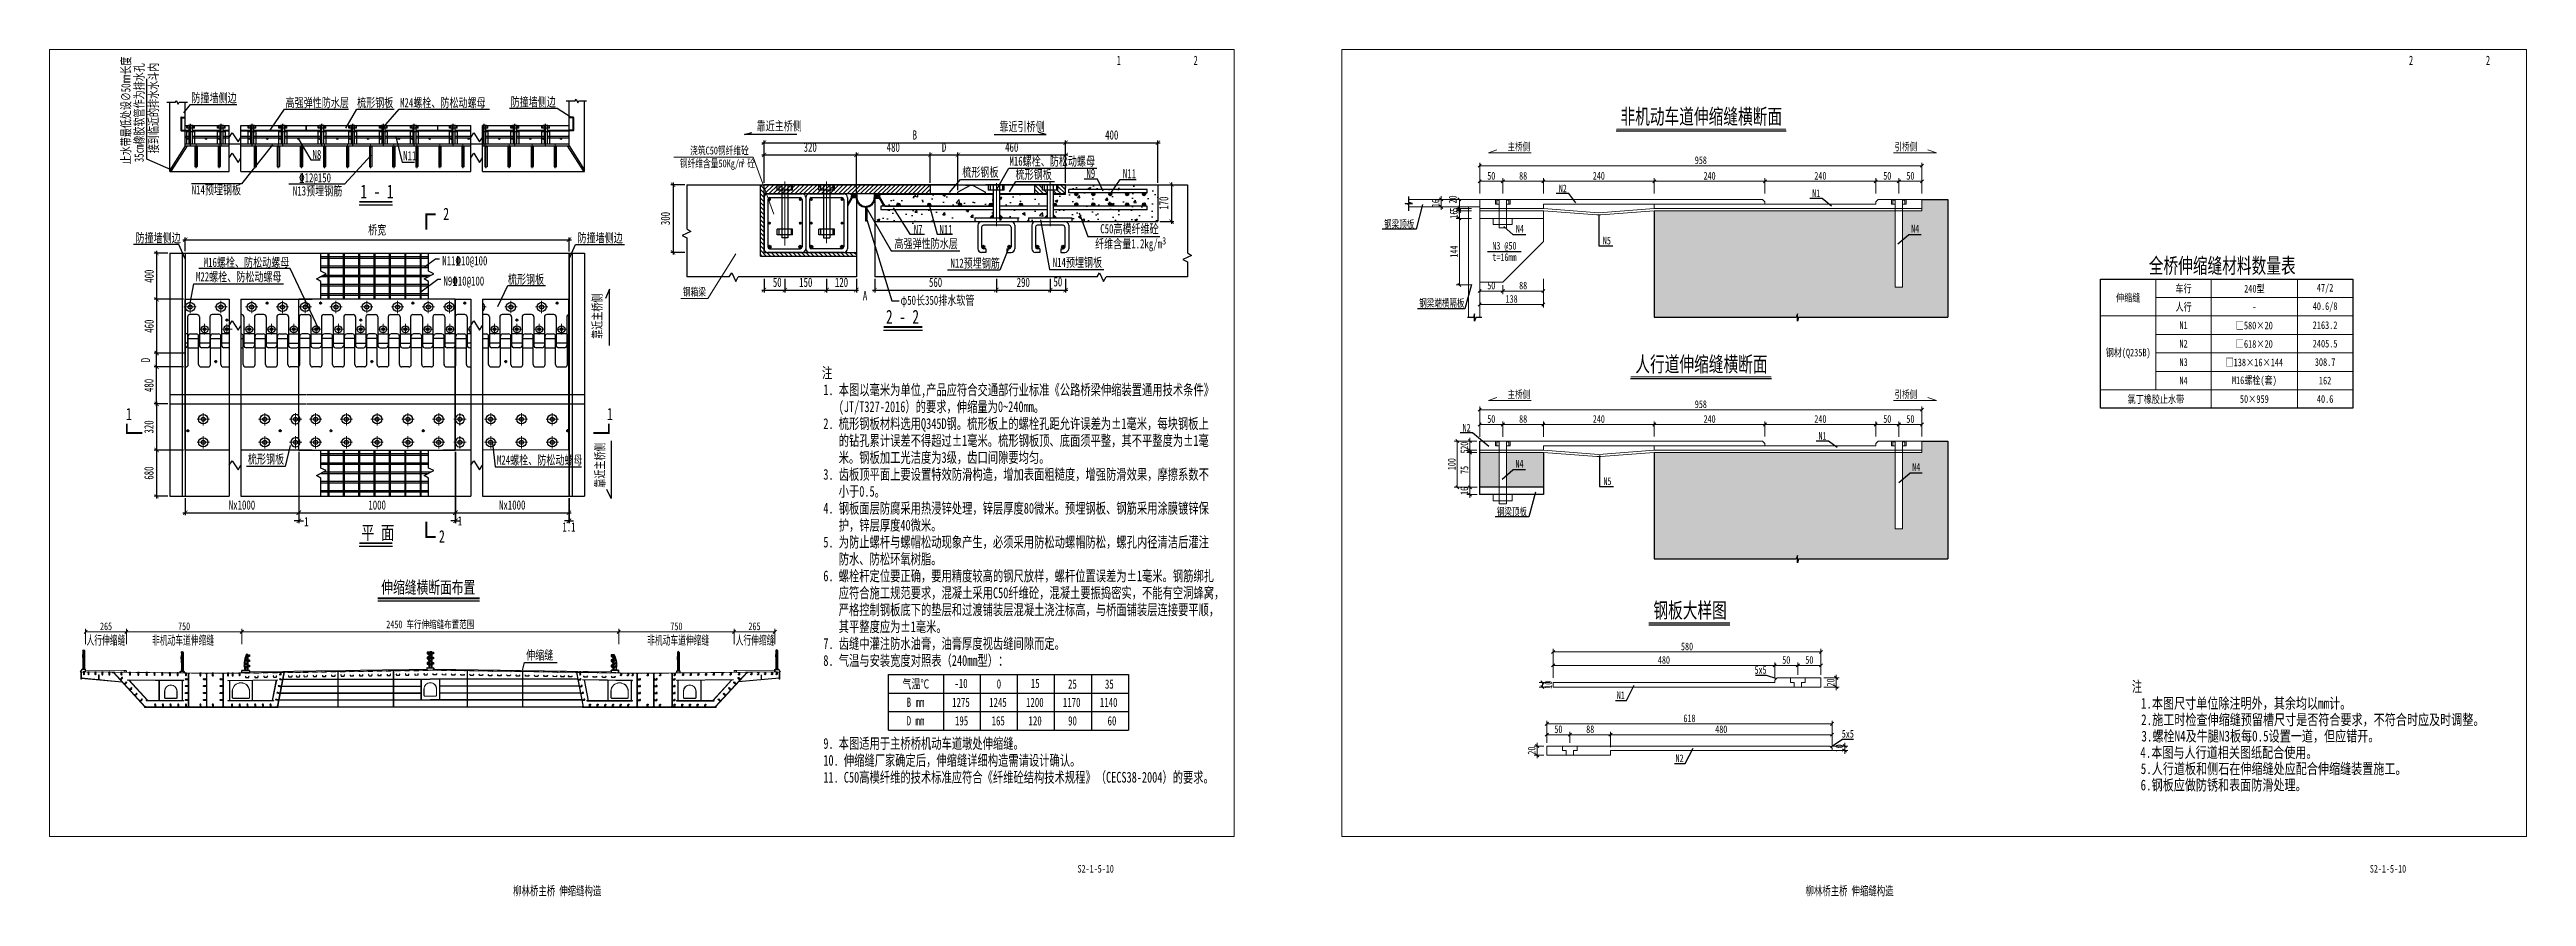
# Paper-space layout 'Layout1' of a CAD drawing. Extents: x 25 to 830, y 12 to 287.
# The model-space entities are those that its viewports show. They can reach past a viewport. Long polylines and large blocks are cut down to what shows.
import ezdxf
from ezdxf.enums import TextEntityAlignment as Align

# ---------------------------------------------------------------- set-up
doc = ezdxf.new("R2010")
doc.units = 0
doc.header["$LTSCALE"] = 3
doc.header["$MEASUREMENT"] = 0
for name, pattern in [('ACAD_ISO04W100', [30.5, 24, -3, 0.5, -3]), ('ACAD_ISO08W100', [36, 24, -3, 6, -3]), ('CENTER', [2, 1.25, -0.25, 0.25, -0.25])]:
    doc.linetypes.add(name, pattern=pattern)
doc.layers.get('0').update_dxf_attribs({"linetype": 'CONTINUOUS'})
doc.layers.get('DEFPOINTS').update_dxf_attribs({"linetype": 'CONTINUOUS'})
for name, color, linetype, lineweight in [('1-粗实线', 4, 'CONTINUOUS', 15), ('DashDot', 5, 'ACAD_ISO04W100', 15), ('文字', 2, 'CONTINUOUS', 15), ('文字说明', 7, 'CONTINUOUS', 25), ('标注线及字体', 2, 'CONTINUOUS', 15), ('桥-标注', 31, 'CONTINUOUS', 20), ('桥－综合标注', 31, 'CONTINUOUS', 13), ('细实线', 7, 'CONTINUOUS', 15), ('轮廓线（粗）', 3, 'CONTINUOUS', 30), ('钢板', 3, 'CONTINUOUS', 18), ('钢板粗线', 1, 'CONTINUOUS', 25), ('钢板细线', 6, 'CONTINUOUS', 15)]:
    doc.layers.add(name, color=color, linetype=linetype, lineweight=lineweight)
for name, color, linetype in [('2', 2, 'CONTINUOUS'), ('3', 3, 'CONTINUOUS'), ('5', 5, 'CONTINUOUS'), ('6', 6, 'CENTER'), ('6标注', 7, 'CONTINUOUS'), ('7-文字说明', 7, 'CONTINUOUS'), ('bz', 3, 'CONTINUOUS'), ('Thin', 1, 'CONTINUOUS'), ('标注', 2, 'CONTINUOUS')]:
    doc.layers.add(name, color=color, linetype=linetype)
doc.styles.add('111', font='', dxfattribs={"width": 0.7})
doc.styles.add('BM_Dim', font='', dxfattribs={"width": 0.85})
doc.styles.add('fs', font='仿宋_GB2312.ttf', dxfattribs={"width": 0.7})
doc.styles.add('mp', font='smsim.shx', dxfattribs={"width": 0.75, "bigfont": 'smfs.shx'})
doc.styles.add('SMEDI', font='', dxfattribs={"width": 0.75})
doc.styles.add('仿宋字', font='仿宋_GB2312.ttf', dxfattribs={"width": 0.7})
doc.styles.add('图号专用', font='仿宋_GB2312.ttf', dxfattribs={"width": 0.7})
doc.styles.get('111').set_extended_font_data('仿宋_GB2312')
doc.styles.get('BM_Dim').set_extended_font_data('仿宋_GB2312')
doc.styles.get('SMEDI').set_extended_font_data('仿宋_GB2312')
doc.dimstyles.new('20 mp', dxfattribs={"dimscale": 20, "dimtxt": 3, "dimasz": 1.43, "dimexe": 0.75, "dimexo": 0.625, "dimgap": 1, "dimtad": 1, "dimdec": 4, "dimzin": 9, "dimdsep": 46, "dimtxsty": 'mp', "dimblk1": 'ARCHTICK', "dimblk2": 'ARCHTICK', "dimsah": 1, "dimcen": 2.5, "dimdle": 0.75, "dimclrd": 256, "dimclre": 256, "dimclrt": 7, "dimadec": 4, "dimazin": 2, "dimtp": 0.5, "dimtm": 0.0005, "dimtfac": 1, "dimtdec": 4, "dimtmove": 2, "dimatfit": 3, "dimldrblk": 'NONE', "dimfxl": 0.75, "dimtolj": 1, "dimtzin": 0, "dimlwd": -1, "dimlwe": -1, "dimarcsym": 0})
doc.dimstyles.new('200', dxfattribs={"dimscale": 0, "dimtxt": 2.5, "dimasz": 1, "dimexe": 1, "dimexo": 1, "dimgap": 0.6, "dimtad": 1, "dimdec": 0, "dimdsep": 46, "dimtxsty": '111', "dimblk": 'OBLIQUE', "dimcen": 0, "dimclrd": 4, "dimclre": 4, "dimclrt": 4, "dimadec": 1, "dimazin": 2, "dimtfac": 1, "dimtdec": 0, "dimtix": 1, "dimtmove": 2, "dimatfit": 3, "dimfxl": 4, "dimfxlon": 1, "dimtolj": 1, "dimlwd": -1, "dimlwe": -1, "dimarcsym": 0})
pattern_1 = [(50, (102217.8, -115950.18), (182.1925, -15.9398), [19.0508, -209.559]), (355, (102217.8, -115950.18), (-35.2443, 191.0649), [15.2407, -167.6472]), (100.451, (102232.98, -115951.51), (146.9488, 175.1242), [16.1907, -178.0977]), (46.1842, (102217.8, -115899.38), (271.0907, -42.0441), [28.5762, -314.3386]), (96.6356, (102240.4, -115902.89), (237.4145, 247.4362), [24.286, -267.1465]), (351.184, (102217.8, -115899.38), (237.415, 247.4358), [22.861, -251.471]), (21, (102243.2, -115912.08), (151.6214, -102.2699), [19.0508, -209.559]), (326, (102243.2, -115912.08), (61.8047, 184.196), [15.2407, -167.6472]), (71.4514, (102255.83, -115920.6), (213.4257, 81.9264), [16.1907, -178.0977]), (37.5, (102217.8, -115950.184), (3.08874, 84.55868), [0, -165.61514, 0, -170.18734, 0, -168.28226]), (7.5, (102217.8, -115950.18), (66.82254, 100.1849), [0, -97.0322, 0, -161.805, 0, -64.13777]), (327.5, (102161.15, -115950.184), (135.59644, -5.729), [0, -63.50274, 0, -198.12854, 0, -262.90134]), (317.5, (102135.75, -115950.18), (148.1356, 25.4276), [0, -82.5536, 0, -131.5777, 0, -186.69805])]

psp = doc.layouts.get("Layout1")

# ---------------------------------------------------------------- texts
at = {"color": 0, "linetype": 'Continuous', "style": 'fs', "width": 0.65}
for s, p in [('1', (372.5, 283.5)), ('2', (397.5, 283.5)), ('2', (792.5, 283.5)), ('2', (817.5, 283.5)), ('柳林桥主桥 伸缩缝构造', (190, 13.6)), ('柳林桥主桥 伸缩缝构造', (610, 13.6))]:
    psp.add_text(s, height=3, dxfattribs=at).set_placement(p, align=Align.MIDDLE)
at = {"color": 0, "linetype": 'Continuous', "style": '图号专用', "width": 0.7}
for p in [(365, 20.7), (785, 20.7)]:
    psp.add_text('S2-1-5-10', height=2.5, dxfattribs=at).set_placement(p, align=Align.MIDDLE_CENTER)
at = {"layer": '文字说明', "style": '仿宋字'}
for s, height, width, p in [('全桥伸缩缝材料数量表', 5, 0.7, (707.25, 214.25)), ('注', 3.5, 0.7, (701.75, 78.2)), ('1.本图尺寸单位除注明外，其余均以mm计。', 3.5002, 0.754, (704.68, 72.75)), ('2.施工时检查伸缩缝预留槽尺寸是否符合要求，不符合时应及时调整。', 3.5002, 0.754, (704.77, 67.42)), ('3.螺栓N4及牛腿N3板每0.5设置一道，但应错开。', 3.5002, 0.754, (704.85, 62.09)), ('4.本图与人行道相关图纸配合使用。', 3.5002, 0.754, (704.48, 56.76)), ('5.人行道板和侧石在伸缩缝处应配合伸缩缝装置施工。', 3.5002, 0.754, (704.64, 51.49)), ('6.钢板应做防锈和表面防滑处理。', 3.5002, 0.754, (704.58, 46.19))]:
    psp.add_text(s, height=height, dxfattribs=dict(at, width=width)).set_placement(p)
at = {"layer": '桥－综合标注', "color": 7, "style": 'SMEDI', "width": 0.75}
for s, p in [('车行', (718.56, 209.39)), ('240型', (741.56, 209.39)), ('47/2', (764.56, 209.39)), ('伸缩缝', (700.56, 206.39)), ('人行', (718.56, 203.39)), ('-', (741.56, 203.39)), ('40.6/8', (764.56, 203.39)), ('N1', (718.56, 197.39)), ('□580×20', (741.56, 197.39)), ('2163.2', (764.56, 197.39)), ('钢材(Q235B)', (700.56, 188.39)), ('N2', (718.56, 191.39)), ('N3', (718.56, 185.39)), ('□138×16×144', (741.56, 185.39)), ('□618×20', (741.56, 191.39)), ('2405.5', (764.56, 191.39)), ('308.7', (764.56, 185.39)), ('N4', (718.56, 179.39)), ('M16螺栓(套)', (741.56, 179.39)), ('162', (764.56, 179.39)), ('氯丁橡胶止水带', (709.56, 173.39)), ('50×959', (741.56, 173.39)), ('40.6', (764.56, 173.39))]:
    psp.add_text(s, height=2.5, dxfattribs=at).set_placement(p, align=Align.MIDDLE)

msp = doc.modelspace()

# ---------------------------------------------------------------- texts
at = {"layer": '3', "style": '仿宋字', "width": 0.7}
for s, p in [('1 - 1', (116069.88031, -117198.60038)), ('2 - 2', (119485.62657, -118013.08266)), ('平 面', (116074.51954, -119417.40067))]:
    msp.add_text(s, height=90.003881, dxfattribs=at).set_placement(p)
at = {"layer": '6', "color": 2, "style": '仿宋字', "width": 0.7}
msp.add_text('伸缩缝横断面布置', height=79.9998, dxfattribs=at).set_placement((116204.60836, -119767.51246))
at = {"layer": '6标注', "style": '仿宋字', "width": 0.7}
for s, height, p in [('止水带最低处设∅50mm长度', 60.0025871, (114574.29659, -116977.73763)), ('35cm橡胶软管作为排水孔', 60.0025871, (114660.60328, -116963.40753)), ('接到临近的排水水斗内', 60.002587, (114753.93296, -116904.98752)), ('靠近主桥侧', 60.002587, (117638.10936, -118111.66111)), ('靠近主桥侧', 60.002587, (117655.67544, -119079.90002))]:
    msp.add_text(s, height=height, rotation=90, dxfattribs=at).set_placement(p)
at = {"layer": '6标注', "style": '仿宋字'}
for s, height, width, p in [('防撞墙侧边', 60.002587, 0.7, (114970.35554, -116574.63781)), ('高强弹性防水层', 60.002587, 0.7, (115582.75602, -116606.2583)), ('梳形钢板', 60.002587, 0.7, (116047.77682, -116606.2583)), ('M24螺栓、防松动螺母', 60.0025871, 0.7, (116327.01297, -116606.2583)), ('防撞墙侧边', 60.002587, 0.7, (117045.69333, -116601.35183)), ('靠近主桥侧', 60.002587, 0.7, (118644.48682, -116757.68233)), ('靠近引桥侧', 60.002587, 0.7, (120222.65512, -116761.90195)), ('N8', 60.002587, 0.7, (115757.95636, -116943.72774)), ('N11', 60.002587, 0.7, (116347.0622, -116951.80884)), ('M16螺栓、防松动螺母', 60.0025871, 0.7, (120288.01543, -116986.32333)), ('梳形钢板', 60.002587, 0.7, (119981.47915, -117057.75984)), ('\x8412@150', 60.002587, 0.7, (115670.57881, -117094.80244)), ('梳形钢板', 60.002587, 0.7, (120327.75938, -117072.41193)), ('N11', 60.002587, 0.7, (121025.27723, -117068.09523)), ('N14预埋钢板', 60.002587, 0.7, (114972.46861, -117173.1676)), ('N13预埋钢筋', 60.002587, 0.7, (115630.17233, -117180.06655)), ('C50高模纤维砼', 60.002587, 0.7, (120878.08776, -117426.17105)), ('防撞墙侧边', 60.002587, 0.7, (114607.38389, -117485.11877)), ('防撞墙侧边', 60.002587, 0.7, (117480.35206, -117485.11877)), ('N7', 60.002587, 0.7, (119665.69667, -117431.19875)), ('N11', 60.002587, 0.7, (119832.86866, -117431.19875)), ('高强弹性防水层', 60.002587, 0.7, (119540.56656, -117522.48263)), ('纤维含量1.2kg/m', 60.0025871, 0.7, (120844.54506, -117523.87534)), ('3', 48.00207, 0.7, (121280.32766, -117498.85892)), ('M16螺栓、防松动螺母', 60.0025871, 0.7, (115050.68986, -117644.34202)), ('N11\x8410@100', 60.002587, 0.7, (116601.30777, -117634.03822)), ('N12预埋钢筋', 60.002587, 0.7, (119904.78771, -117649.98347)), ('N14预埋钢板', 60.002587, 0.7, (120569.14816, -117644.36296)), ('M22螺栓、防松动螺母', 60.0025871, 0.7, (115000.14896, -117738.16452)), ('梳形钢板', 60.002587, 0.7, (117028.13334, -117754.32564)), ('N9\x8410@100', 60.002587, 0.7, (116609.16381, -117765.69139)), ('φ50长350排水软管', 60.0025871, 0.7, (119579.96158, -117891.09091)), ('梳形钢板', 60.002587, 0.7, (115338.02932, -118923.10422)), ('M24螺栓、防松动螺母', 60.0025871, 0.7, (116956.78974, -118929.17244)), ('人行伸缩缝', 60.002587, 0.6, (114288.87087, -120100.74126)), ('非机动车道伸缩缝', 60.002587, 0.6, (114714.90238, -120100.74126)), ('非机动车道伸缩缝', 60.002587, 0.6, (117932.88738, -120100.74126)), ('人行伸缩缝', 60.002587, 0.6, (118508.31652, -120100.74126)), ('伸缩缝', 60.002587, 0.7, (117146.2458, -120197.26691))]:
    msp.add_text(s, height=height, dxfattribs=dict(at, width=width)).set_placement(p)
at = {"layer": '6标注', "insert": (120788.34392, -117006.14222), "char_height": 60.002587, "attachment_point": 1, "style": '仿宋字'}
msp.add_mtext('N9', dxfattribs=at)
at = {"layer": '7-文字说明', "style": '仿宋字', "width": 0.7}
msp.add_text('A', height=60.00259, dxfattribs=at).set_placement((119335.10221, -117861.21717))
at = {"layer": '文字', "style": 'BM_Dim', "width": 0.7}
for s, p in [('主桥侧', (133792.56594, -119224.68241)), ('引桥侧', (134631.06519, -119224.68241)), ('N2', (133887.76098, -119315.55341)), ('N1', (134436.80959, -119326.02603)), ('钢梁顶板', (133533.31632, -119392.48894)), ('N4', (133794.66117, -119403.01005)), ('N4', (134651.25239, -119402.86711)), ('t=16mm', (133761.28881, -119464.74263)), ('N3 @50', (133761.28881, -119441.71526)), ('N5', (133983.19, -119428.86722)), ('钢梁端横隔板', (133625.63507, -119563.5471)), ('主桥侧', (133792.56594, -119761.5301)), ('引桥侧', (134631.06519, -119761.5301)), ('N2', (133679.41105, -119834.19193)), ('N1', (134450.42003, -119851.73878)), ('N4', (133793.81931, -119912.30927)), ('N5', (133984.42045, -119950.24953)), ('N4', (134653.53943, -119919.43391)), ('钢梁顶板', (133777.47864, -120015.68609)), ('5x5', (134316.24654, -120359.26686)), ('N1', (134013.2904, -120414.09123)), ('5x5', (134505.27586, -120497.55521)), ('N2', (134140.7193, -120550.61211))]:
    msp.add_text(s, height=16.666667, dxfattribs=at).set_placement(p, align=Align.MIDDLE)
at = {"layer": '文字说明', "style": '仿宋字', "width": 0.7}
for s, height, p in [('2', 80.00345, (116607.58712, -117339.27878)), ('注', 70, (119069.3773, -118367.96269)), ('1. 本图以毫米为单位,产品应符合交通部行业标准《公路桥梁伸缩装置通用技术条件》', 70, (119078.068, -118477.96269)), ('   (JT/T327-2016）的要求，伸缩量为0~240mm。 ', 70, (119078.068, -118587.96269)), ('1', 80.00345, (114544.93994, -118640.35249)), ('1', 80.00345, (117672.34963, -118640.35249)), ('2. 梳形钢板材料选用Q345D钢。梳形板上的螺栓孔距允许误差为%%P1毫米，每块钢板上', 70.0030183, (119078.068, -118697.96269)), ('   的钻孔累计误差不得超过%%P1毫米。梳形钢板顶、底面须平整，其不平整度为%%P1毫', 70.0030183, (119078.068, -118807.96269)), ('   米。钢板加工光洁度为3级，齿口间隙要均匀。', 70.0030183, (119078.068, -118917.96269)), ('3. 齿板顶平面上要设置特效防滑构造，增加表面粗糙度，增强防滑效果，摩擦系数不', 70.0030183, (119078.068, -119027.96269)), ('   小于0.5。', 70.003018, (119078.068, -119137.96269)), ('4. 钢板面层防腐采用热浸锌处理，锌层厚度80微米。预埋钢板、钢筋采用涂膜镀锌保', 70.0030183, (119078.068, -119247.96269)), ('   护，锌层厚度40微米。', 70.0030183, (119078.068, -119357.96269)), ('2', 80.00345, (116579.81736, -119436.12271)), ('5. 为防止螺杆与螺帽松动现象产生，必须采用防松动螺帽防松，螺孔内径清洁后灌注', 70.0030183, (119078.068, -119467.96269)), ('   防水、防松环氧树脂。', 70.0030183, (119078.068, -119577.96269)), ('6. 螺栓杆定位要正确，要用精度较高的钢尺放样，螺杆位置误差为%%P1毫米。钢筋绑扎', 70.0030183, (119078.068, -119687.96269)), ('   应符合施工规范要求，混凝土采用C50纤维砼，混凝土要振捣密实，不能有空洞蜂窝，', 70.0030183, (119078.068, -119797.96269)), ('   严格控制钢板底下的垫层和过渡铺装层混凝土浇注标高，与桥面铺装层连接要平顺，', 70.0030183, (119078.068, -119907.96269)), ('   其平整度应为%%P1毫米。', 70.0030183, (119078.068, -120017.96269)), ('7. 齿缝中灌注防水油膏，油膏厚度视齿缝间隙而定。', 70.0030183, (119078.068, -120127.96269)), ('8. 气温与安装宽度对照表（240mm型）：', 70.0030183, (119078.068, -120237.96269)), ('气温℃', 60.002587, (119591.94114, -120385.21428)), ('-10', 60.002587, (119930.33395, -120381.63024)), ('0', 60.00259, (120205.04928, -120385.15254)), ('15', 60.002587, (120426.98671, -120381.63024)), ('25', 60.002587, (120668.67498, -120386.25236)), ('35', 60.002587, (120908.43532, -120386.25236)), ('B mm', 60.002587, (119620.31737, -120504.71944)), ('1275', 60.002587, (119915.68107, -120505.15771)), ('1245', 60.002587, (120155.94143, -120505.15771)), ('1200', 60.002587, (120395.82677, -120505.15771)), ('1170', 60.002587, (120635.08709, -120505.15771)), ('1140', 60.002587, (120875.59746, -120505.15771)), ('D mm', 60.002587, (119619.94235, -120624.72461)), ('195', 60.002587, (119933.68185, -120625.16289)), ('165', 60.002587, (120171.94212, -120625.16289)), ('120', 60.002587, (120411.82746, -120625.16289)), ('90', 60.002587, (120669.21356, -120625.16289)), ('60', 60.002587, (120925.72462, -120625.16289)), ('9. 本图适用于主桥桥机动车道墩处伸缩缝。', 70.0030183, (119078.068, -120777.03573)), ('10. 伸缩缝厂家确定后，伸缩缝详细构造需请设计确认。', 70.0030183, (119078.068, -120887.03573)), ('11. C50高模纤维的技术标准应符合《纤维砼结构技术规程》（CECS38-2004）的要求。', 70.0030183, (119078.068, -120997.03573))]:
    msp.add_text(s, height=height, dxfattribs=at).set_placement(p)
at = {"layer": '标注线及字体', "color": 0, "style": '111', "width": 0.7}
for s, height, p in [('非机动车道伸缩缝横断面', 33.3333332, (134187.72613, -119159.12605)), ('人行道伸缩缝横断面', 33.333333, (134188.05726, -119695.86614)), ('钢板大样图', 33.333333, (134163.51946, -120229.26406))]:
    msp.add_text(s, height=height, dxfattribs=at).set_placement(p, align=Align.MIDDLE)
at = {"layer": '桥－综合标注', "style": '仿宋字', "width": 0.7}
for s, height, p in [('浇筑C50钢纤维砼', 51.139016, (118212.63394, -116913.15305)), ('钢纤维含量50Kg/m 砼    ', 51.139016, (118145.85549, -116996.89216)), ('3', 34.09268, (118547.31643, -116974.7264)), ('钢箱梁', 51.139016, (118164.83052, -117831.77875))]:
    msp.add_text(s, height=height, dxfattribs=at).set_placement(p)

# ---------------------------------------------------------------- blocks, each defined once
blk = doc.blocks.new('_ARCHTICK')
at = {"color": 0, "linetype": 'ByBlock', "const_width": 0.15}
blk.add_lwpolyline([(-0.5, -0.5), (0.5, 0.5)], dxfattribs=at)
blk = doc.blocks.new('_None')
blk = doc.blocks.new('*D9')
at = {"layer": 'bz'}
for p, q in [((118692.7, -117097.2), (118692.7, -116821.6)), ((120652.8, -117097.2), (120652.8, -116821.6)), ((118677.7, -116836.6), (120667.8, -116836.6))]:
    blk.add_line(p, q, dxfattribs=at)
at = {"layer": 'DEFPOINTS', "color": 0}
for p in [(120652.8, -116836.6), (118692.7, -117109.7), (120652.8, -117109.7)]:
    blk.add_point(p, dxfattribs=at)
at = {"layer": 'bz', "xscale": 28.6, "yscale": 28.6, "zscale": 28.6, "rotation": 180}
blk.add_blockref('_ARCHTICK', (118692.7, -116836.6), dxfattribs=at)
at = {"layer": 'bz', "xscale": 28.6, "yscale": 28.6, "zscale": 28.6}
blk.add_blockref('_ARCHTICK', (120652.8, -116836.6), dxfattribs=at)
at = {"layer": 'bz', "color": 7, "insert": (119672.7, -116786.6), "char_height": 60, "attachment_point": 5, "style": '仿宋字'}
blk.add_mtext('\\A1;B', dxfattribs=at)
blk = doc.blocks.new('*D10')
at = {"layer": 'bz'}
for p, q in [((120552.8, -117722.2), (120552.8, -117809.7)), ((120652.8, -117722.2), (120652.8, -117809.7)), ((120537.8, -117794.7), (120667.8, -117794.7))]:
    blk.add_line(p, q, dxfattribs=at)
at = {"layer": 'DEFPOINTS', "color": 0}
for p in [(120552.8, -117709.7), (120652.8, -117709.7), (120652.8, -117794.7)]:
    blk.add_point(p, dxfattribs=at)
at = {"layer": 'bz', "xscale": 28.6, "yscale": 28.6, "zscale": 28.6, "rotation": 180}
blk.add_blockref('_ARCHTICK', (120552.8, -117794.7), dxfattribs=at)
at = {"layer": 'bz', "xscale": 28.6, "yscale": 28.6, "zscale": 28.6}
blk.add_blockref('_ARCHTICK', (120652.8, -117794.7), dxfattribs=at)
at = {"layer": 'bz', "color": 7, "insert": (120602.8, -117741.3), "char_height": 60, "attachment_point": 5, "style": '仿宋字'}
blk.add_mtext('\\A1;50', dxfattribs=at)
blk = doc.blocks.new('*D11')
at = {"layer": 'bz'}
for p, q in [((120202.8, -117722.2), (120202.8, -117809.7)), ((120552.8, -117722.2), (120552.8, -117809.7)), ((120187.8, -117794.7), (120567.8, -117794.7))]:
    blk.add_line(p, q, dxfattribs=at)
at = {"layer": 'DEFPOINTS', "color": 0}
for p in [(120202.8, -117709.7), (120552.8, -117709.7), (120552.8, -117794.7)]:
    blk.add_point(p, dxfattribs=at)
at = {"layer": 'bz', "xscale": 28.6, "yscale": 28.6, "zscale": 28.6, "rotation": 180}
blk.add_blockref('_ARCHTICK', (120202.8, -117794.7), dxfattribs=at)
at = {"layer": 'bz', "xscale": 28.6, "yscale": 28.6, "zscale": 28.6}
blk.add_blockref('_ARCHTICK', (120552.8, -117794.7), dxfattribs=at)
at = {"layer": 'bz', "color": 7, "insert": (120377.8, -117744.7), "char_height": 60, "attachment_point": 5, "style": '仿宋字'}
blk.add_mtext('\\A1;290', dxfattribs=at)
blk = doc.blocks.new('*D12')
at = {"layer": 'bz'}
for p, q in [((119412.7, -117722.2), (119412.7, -117809.7)), ((120202.8, -117722.2), (120202.8, -117809.7)), ((119397.7, -117794.7), (120217.8, -117794.7))]:
    blk.add_line(p, q, dxfattribs=at)
at = {"layer": 'DEFPOINTS', "color": 0}
for p in [(119412.7, -117709.7), (120202.8, -117709.7), (120202.8, -117794.7)]:
    blk.add_point(p, dxfattribs=at)
at = {"layer": 'bz', "xscale": 28.6, "yscale": 28.6, "zscale": 28.6, "rotation": 180}
blk.add_blockref('_ARCHTICK', (119412.7, -117794.7), dxfattribs=at)
at = {"layer": 'bz', "xscale": 28.6, "yscale": 28.6, "zscale": 28.6}
blk.add_blockref('_ARCHTICK', (120202.8, -117794.7), dxfattribs=at)
at = {"layer": 'bz', "color": 7, "insert": (119807.7, -117744.7), "char_height": 60, "attachment_point": 5, "style": '仿宋字'}
blk.add_mtext('\\A1;560', dxfattribs=at)
blk = doc.blocks.new('*D13')
at = {"layer": 'bz'}
for p, q in [((119099.7, -117722.2), (119099.7, -117809.7)), ((119292.7, -117722.2), (119292.7, -117809.7)), ((119084.7, -117794.7), (119307.7, -117794.7))]:
    blk.add_line(p, q, dxfattribs=at)
at = {"layer": 'DEFPOINTS', "color": 0}
for p in [(119099.7, -117709.7), (119292.7, -117709.7), (119292.7, -117794.7)]:
    blk.add_point(p, dxfattribs=at)
at = {"layer": 'bz', "xscale": 28.6, "yscale": 28.6, "zscale": 28.6, "rotation": 180}
blk.add_blockref('_ARCHTICK', (119099.7, -117794.7), dxfattribs=at)
at = {"layer": 'bz', "xscale": 28.6, "yscale": 28.6, "zscale": 28.6}
blk.add_blockref('_ARCHTICK', (119292.7, -117794.7), dxfattribs=at)
at = {"layer": 'bz', "color": 7, "insert": (119196.2, -117744.7), "char_height": 60, "attachment_point": 5, "style": '仿宋字'}
blk.add_mtext('\\A1;120', dxfattribs=at)
blk = doc.blocks.new('*D14')
at = {"layer": 'bz'}
for p, q in [((118828.4, -117722.2), (118828.4, -117809.7)), ((119099.7, -117722.2), (119099.7, -117809.7)), ((118813.4, -117794.7), (119114.7, -117794.7))]:
    blk.add_line(p, q, dxfattribs=at)
at = {"layer": 'DEFPOINTS', "color": 0}
for p in [(118828.4, -117709.7), (119099.7, -117709.7), (119099.7, -117794.7)]:
    blk.add_point(p, dxfattribs=at)
at = {"layer": 'bz', "xscale": 28.6, "yscale": 28.6, "zscale": 28.6, "rotation": 180}
blk.add_blockref('_ARCHTICK', (118828.4, -117794.7), dxfattribs=at)
at = {"layer": 'bz', "xscale": 28.6, "yscale": 28.6, "zscale": 28.6}
blk.add_blockref('_ARCHTICK', (119099.7, -117794.7), dxfattribs=at)
at = {"layer": 'bz', "color": 7, "insert": (118964, -117744.7), "char_height": 60, "attachment_point": 5, "style": '仿宋字'}
blk.add_mtext('\\A1;150', dxfattribs=at)
blk = doc.blocks.new('*D15')
at = {"layer": 'bz'}
for p, q in [((118692.7, -117722.2), (118692.7, -117809.7)), ((118828.4, -117722.2), (118828.4, -117809.7)), ((118677.7, -117794.7), (118843.4, -117794.7))]:
    blk.add_line(p, q, dxfattribs=at)
at = {"layer": 'DEFPOINTS', "color": 0}
for p in [(118692.7, -117709.7), (118828.4, -117709.7), (118828.4, -117794.7)]:
    blk.add_point(p, dxfattribs=at)
at = {"layer": 'bz', "xscale": 28.6, "yscale": 28.6, "zscale": 28.6, "rotation": 180}
blk.add_blockref('_ARCHTICK', (118692.7, -117794.7), dxfattribs=at)
at = {"layer": 'bz', "xscale": 28.6, "yscale": 28.6, "zscale": 28.6}
blk.add_blockref('_ARCHTICK', (118828.4, -117794.7), dxfattribs=at)
at = {"layer": 'bz', "color": 7, "insert": (118778.4, -117744.7), "char_height": 60, "attachment_point": 5, "style": '仿宋字'}
blk.add_mtext('\\A1;50', dxfattribs=at)
blk = doc.blocks.new('*D16')
at = {"layer": 'bz'}
for p, q in [((120652.8, -117097.2), (120652.8, -116821.6)), ((121252.8, -117097.2), (121252.8, -116821.6)), ((120637.8, -116836.6), (121267.8, -116836.6))]:
    blk.add_line(p, q, dxfattribs=at)
at = {"layer": 'DEFPOINTS', "color": 0}
for p in [(121252.8, -116836.6), (120652.8, -117109.7), (121252.8, -117109.7)]:
    blk.add_point(p, dxfattribs=at)
at = {"layer": 'bz', "xscale": 28.6, "yscale": 28.6, "zscale": 28.6, "rotation": 180}
blk.add_blockref('_ARCHTICK', (120652.8, -116836.6), dxfattribs=at)
at = {"layer": 'bz', "xscale": 28.6, "yscale": 28.6, "zscale": 28.6}
blk.add_blockref('_ARCHTICK', (121252.8, -116836.6), dxfattribs=at)
at = {"layer": 'bz', "color": 7, "insert": (120952.8, -116786.6), "char_height": 60, "attachment_point": 5, "style": '仿宋字'}
blk.add_mtext('\\A1;400', dxfattribs=at)
blk = doc.blocks.new('*D17')
at = {"layer": 'bz'}
for p, q in [((119937.7, -116916.4), (120667.8, -116916.4)), ((119952.7, -117145.2), (119952.7, -116901.4)), ((120652.8, -117097.2), (120652.8, -116901.4))]:
    blk.add_line(p, q, dxfattribs=at)
at = {"layer": 'DEFPOINTS', "color": 0}
for p in [(120652.8, -116916.4), (120652.8, -117109.7), (119952.7, -117157.7)]:
    blk.add_point(p, dxfattribs=at)
at = {"layer": 'bz', "xscale": 28.6, "yscale": 28.6, "zscale": 28.6, "rotation": 180}
blk.add_blockref('_ARCHTICK', (119952.7, -116916.4), dxfattribs=at)
at = {"layer": 'bz', "xscale": 28.6, "yscale": 28.6, "zscale": 28.6}
blk.add_blockref('_ARCHTICK', (120652.8, -116916.4), dxfattribs=at)
at = {"layer": 'bz', "color": 7, "insert": (120302.8, -116866.4), "char_height": 60, "attachment_point": 5, "style": '仿宋字'}
blk.add_mtext('\\A1;460', dxfattribs=at)
blk = doc.blocks.new('*D18')
at = {"layer": 'bz'}
for p, q in [((119277.7, -116916.4), (119787.7, -116916.4)), ((119292.7, -117169.2), (119292.7, -116901.4)), ((119772.7, -117097.2), (119772.7, -116901.4))]:
    blk.add_line(p, q, dxfattribs=at)
at = {"layer": 'DEFPOINTS', "color": 0}
for p in [(119772.7, -116916.4), (119772.7, -117109.7), (119292.7, -117181.7)]:
    blk.add_point(p, dxfattribs=at)
at = {"layer": 'bz', "xscale": 28.6, "yscale": 28.6, "zscale": 28.6, "rotation": 180}
blk.add_blockref('_ARCHTICK', (119292.7, -116916.4), dxfattribs=at)
at = {"layer": 'bz', "xscale": 28.6, "yscale": 28.6, "zscale": 28.6}
blk.add_blockref('_ARCHTICK', (119772.7, -116916.4), dxfattribs=at)
at = {"layer": 'bz', "color": 7, "insert": (119532.7, -116866.4), "char_height": 60, "attachment_point": 5, "style": '仿宋字'}
blk.add_mtext('\\A1;480', dxfattribs=at)
blk = doc.blocks.new('*D19')
at = {"layer": 'bz'}
for p, q in [((118677.7, -116916.4), (119307.7, -116916.4)), ((118692.7, -117097.2), (118692.7, -116901.4)), ((119292.7, -117169.2), (119292.7, -116901.4))]:
    blk.add_line(p, q, dxfattribs=at)
at = {"layer": 'DEFPOINTS', "color": 0}
for p in [(119292.7, -116916.4), (118692.7, -117109.7), (119292.7, -117181.7)]:
    blk.add_point(p, dxfattribs=at)
at = {"layer": 'bz', "xscale": 28.6, "yscale": 28.6, "zscale": 28.6, "rotation": 180}
blk.add_blockref('_ARCHTICK', (118692.7, -116916.4), dxfattribs=at)
at = {"layer": 'bz', "xscale": 28.6, "yscale": 28.6, "zscale": 28.6}
blk.add_blockref('_ARCHTICK', (119292.7, -116916.4), dxfattribs=at)
at = {"layer": 'bz', "color": 7, "insert": (118992.7, -116866.4), "char_height": 60, "attachment_point": 5, "style": '仿宋字'}
blk.add_mtext('\\A1;320', dxfattribs=at)
blk = doc.blocks.new('*D20')
at = {"layer": 'bz'}
for p, q in [((119757.7, -116916.4), (119967.7, -116916.4)), ((119772.7, -117097.2), (119772.7, -116901.4)), ((119952.7, -117145.2), (119952.7, -116901.4))]:
    blk.add_line(p, q, dxfattribs=at)
at = {"layer": 'DEFPOINTS', "color": 0}
for p in [(119952.7, -116916.4), (119772.7, -117109.7), (119952.7, -117157.7)]:
    blk.add_point(p, dxfattribs=at)
at = {"layer": 'bz', "xscale": 28.6, "yscale": 28.6, "zscale": 28.6, "rotation": 180}
blk.add_blockref('_ARCHTICK', (119772.7, -116916.4), dxfattribs=at)
at = {"layer": 'bz', "xscale": 28.6, "yscale": 28.6, "zscale": 28.6}
blk.add_blockref('_ARCHTICK', (119952.7, -116916.4), dxfattribs=at)
at = {"layer": 'bz', "color": 7, "insert": (119862.7, -116866.4), "char_height": 60, "attachment_point": 5, "style": '仿宋字'}
blk.add_mtext('\\A1;D', dxfattribs=at)
blk = doc.blocks.new('*D21')
at = {"layer": 'bz'}
for p, q in [((115667.9, -119147.1), (115667.9, -119310.1)), ((115669.9, -119147.1), (115669.9, -119310.1)), ((115667.9, -119295.1), (115639.3, -119295.1)), ((115667.9, -119295.1), (115669.9, -119295.1)), ((115669.9, -119295.1), (115698.5, -119295.1))]:
    blk.add_line(p, q, dxfattribs=at)
at = {"layer": 'DEFPOINTS', "color": 0}
for p in [(115667.9, -119134.6), (115669.9, -119134.6), (115669.9, -119295.1)]:
    blk.add_point(p, dxfattribs=at)
at = {"layer": 'bz', "xscale": 28.6, "yscale": 28.6, "zscale": 28.6}
blk.add_blockref('_ARCHTICK', (115667.9, -119295.1), dxfattribs=at)
at = {"layer": 'bz', "xscale": 28.6, "yscale": 28.6, "zscale": 28.6, "rotation": 180}
blk.add_blockref('_ARCHTICK', (115669.9, -119295.1), dxfattribs=at)
at = {"layer": 'bz', "color": 7, "insert": (115718.2, -119299.9), "char_height": 60, "attachment_point": 5, "style": '仿宋字'}
blk.add_mtext('\\A1;1', dxfattribs=at)
blk = doc.blocks.new('*D22')
at = {"layer": 'bz'}
for p, q in [((114923.8, -118204.6), (114729.6, -118204.6)), ((114744.6, -118309.6), (114744.6, -118189.6)), ((114913.3, -118294.6), (114729.6, -118294.6))]:
    blk.add_line(p, q, dxfattribs=at)
at = {"layer": 'DEFPOINTS', "color": 0}
for p in [(114744.6, -118204.6), (114936.3, -118204.6), (114925.8, -118294.6)]:
    blk.add_point(p, dxfattribs=at)
at = {"layer": 'bz', "xscale": 28.6, "yscale": 28.6, "zscale": 28.6}
for p, rotation in [((114744.6, -118204.6), 90), ((114744.6, -118294.6), 270)]:
    blk.add_blockref('_ARCHTICK', p, dxfattribs=dict(at, rotation=rotation))
at = {"layer": 'bz', "color": 7, "insert": (114672, -118249.6), "char_height": 60, "attachment_point": 5, "rotation": 90, "style": '仿宋字'}
blk.add_mtext('\\A1;D', dxfattribs=at)
blk = doc.blocks.new('*D23')
at = {"layer": 'bz'}
for p, q in [((114744.6, -118549.6), (114744.6, -118279.6)), ((114918.3, -118294.6), (114729.6, -118294.6)), ((114818.3, -118534.6), (114729.6, -118534.6))]:
    blk.add_line(p, q, dxfattribs=at)
at = {"layer": 'DEFPOINTS', "color": 0}
for p in [(114744.6, -118294.6), (114930.8, -118294.6), (114830.8, -118534.6)]:
    blk.add_point(p, dxfattribs=at)
at = {"layer": 'bz', "xscale": 28.6, "yscale": 28.6, "zscale": 28.6}
for p, rotation in [((114744.6, -118294.6), 90), ((114744.6, -118534.6), 270)]:
    blk.add_blockref('_ARCHTICK', p, dxfattribs=dict(at, rotation=rotation))
at = {"layer": 'bz', "color": 7, "insert": (114694.6, -118414.6), "char_height": 60, "attachment_point": 5, "rotation": 90, "style": '仿宋字'}
blk.add_mtext('\\A1;480', dxfattribs=at)
blk = doc.blocks.new('*D24')
at = {"layer": 'bz'}
for p, q in [((114744.6, -117839.6), (114744.6, -118219.6)), ((114918.3, -117854.6), (114729.6, -117854.6)), ((114923.8, -118204.6), (114729.6, -118204.6))]:
    blk.add_line(p, q, dxfattribs=at)
at = {"layer": 'DEFPOINTS', "color": 0}
for p in [(114930.8, -117854.6), (114744.6, -118204.6), (114936.3, -118204.6)]:
    blk.add_point(p, dxfattribs=at)
at = {"layer": 'bz', "xscale": 28.6, "yscale": 28.6, "zscale": 28.6}
for p, rotation in [((114744.6, -117854.6), 90), ((114744.6, -118204.6), 270)]:
    blk.add_blockref('_ARCHTICK', p, dxfattribs=dict(at, rotation=rotation))
at = {"layer": 'bz', "color": 7, "insert": (114696, -118029.6), "char_height": 60, "attachment_point": 5, "rotation": 90, "style": '仿宋字'}
blk.add_mtext('\\A1;460', dxfattribs=at)
blk = doc.blocks.new('*D25')
at = {"layer": 'bz'}
for p, q in [((114918.3, -118834.6), (114729.6, -118834.6)), ((114744.6, -118819.6), (114744.6, -119149.6)), ((114818.3, -119134.6), (114729.6, -119134.6))]:
    blk.add_line(p, q, dxfattribs=at)
at = {"layer": 'DEFPOINTS', "color": 0}
for p in [(114930.8, -118834.6), (114744.6, -119134.6), (114830.8, -119134.6)]:
    blk.add_point(p, dxfattribs=at)
at = {"layer": 'bz', "xscale": 28.6, "yscale": 28.6, "zscale": 28.6}
for p, rotation in [((114744.6, -118834.6), 90), ((114744.6, -119134.6), 270)]:
    blk.add_blockref('_ARCHTICK', p, dxfattribs=dict(at, rotation=rotation))
at = {"layer": 'bz', "color": 7, "insert": (114694.6, -118984.6), "char_height": 60, "attachment_point": 5, "rotation": 90, "style": '仿宋字'}
blk.add_mtext('\\A1;680', dxfattribs=at)
blk = doc.blocks.new('*D26')
at = {"layer": 'bz'}
for p, q in [((114818.3, -118534.6), (114729.6, -118534.6)), ((114744.6, -118519.6), (114744.6, -118849.6)), ((114918.3, -118834.6), (114729.6, -118834.6))]:
    blk.add_line(p, q, dxfattribs=at)
at = {"layer": 'DEFPOINTS', "color": 0}
for p in [(114830.8, -118534.6), (114744.6, -118834.6), (114930.8, -118834.6)]:
    blk.add_point(p, dxfattribs=at)
at = {"layer": 'bz', "xscale": 28.6, "yscale": 28.6, "zscale": 28.6}
for p, rotation in [((114744.6, -118534.6), 90), ((114744.6, -118834.6), 270)]:
    blk.add_blockref('_ARCHTICK', p, dxfattribs=dict(at, rotation=rotation))
at = {"layer": 'bz', "color": 7, "insert": (114694.6, -118684.6), "char_height": 60, "attachment_point": 5, "rotation": 90, "style": '仿宋字'}
blk.add_mtext('\\A1;320', dxfattribs=at)
blk = doc.blocks.new('*D27')
at = {"layer": 'bz'}
for p, q in [((114818.3, -117554.6), (114729.6, -117554.6)), ((114744.6, -117539.6), (114744.6, -117869.6)), ((114918.3, -117854.6), (114729.6, -117854.6))]:
    blk.add_line(p, q, dxfattribs=at)
at = {"layer": 'DEFPOINTS', "color": 0}
for p in [(114830.8, -117554.6), (114744.6, -117854.6), (114930.8, -117854.6)]:
    blk.add_point(p, dxfattribs=at)
at = {"layer": 'bz', "xscale": 28.6, "yscale": 28.6, "zscale": 28.6}
for p, rotation in [((114744.6, -117554.6), 90), ((114744.6, -117854.6), 270)]:
    blk.add_blockref('_ARCHTICK', p, dxfattribs=dict(at, rotation=rotation))
at = {"layer": 'bz', "color": 7, "insert": (114696, -117704.6), "char_height": 60, "attachment_point": 5, "rotation": 90, "style": '仿宋字'}
blk.add_mtext('\\A1;400', dxfattribs=at)
blk = doc.blocks.new('*D28')
at = {"layer": 'bz'}
for p, q in [((117424.4, -119147.1), (117424.4, -119310.2)), ((117425.4, -119147.1), (117425.4, -119310.2)), ((117424.4, -119295.2), (117395.8, -119295.2)), ((117424.4, -119295.2), (117425.4, -119295.2)), ((117425.4, -119295.2), (117454, -119295.2))]:
    blk.add_line(p, q, dxfattribs=at)
at = {"layer": 'DEFPOINTS', "color": 0}
for p in [(117424.4, -119134.6), (117425.4, -119134.6), (117425.4, -119295.2)]:
    blk.add_point(p, dxfattribs=at)
at = {"layer": 'bz', "xscale": 28.6, "yscale": 28.6, "zscale": 28.6}
blk.add_blockref('_ARCHTICK', (117424.4, -119295.2), dxfattribs=at)
at = {"layer": 'bz', "xscale": 28.6, "yscale": 28.6, "zscale": 28.6, "rotation": 180}
blk.add_blockref('_ARCHTICK', (117425.4, -119295.2), dxfattribs=at)
at = {"layer": 'bz', "color": 7, "insert": (117424.9, -119335.1), "char_height": 60, "attachment_point": 5, "style": '仿宋字'}
blk.add_mtext('\\A1;1.1', dxfattribs=at)
blk = doc.blocks.new('*D29')
at = {"layer": 'bz'}
for p, q in [((116687.8, -118847.1), (116687.8, -119257.4)), ((117424.4, -119147.1), (117424.4, -119257.4)), ((116672.8, -119242.4), (117439.4, -119242.4))]:
    blk.add_line(p, q, dxfattribs=at)
at = {"layer": 'DEFPOINTS', "color": 0}
for p in [(116687.8, -118834.6), (117424.4, -119134.6), (117424.4, -119242.4)]:
    blk.add_point(p, dxfattribs=at)
at = {"layer": 'bz', "xscale": 28.6, "yscale": 28.6, "zscale": 28.6, "rotation": 180}
blk.add_blockref('_ARCHTICK', (116687.8, -119242.4), dxfattribs=at)
at = {"layer": 'bz', "xscale": 28.6, "yscale": 28.6, "zscale": 28.6}
blk.add_blockref('_ARCHTICK', (117424.4, -119242.4), dxfattribs=at)
at = {"layer": 'bz', "color": 7, "insert": (117056.1, -119192.4), "char_height": 60, "attachment_point": 5, "style": '仿宋字'}
blk.add_mtext('\\A1;Nx1000', dxfattribs=at)
blk = doc.blocks.new('*D30')
at = {"layer": 'bz'}
for p, q in [((116685.8, -119147.1), (116685.8, -119310.2)), ((116687.8, -119147.1), (116687.8, -119310.2)), ((116685.8, -119295.2), (116657.2, -119295.2)), ((116685.8, -119295.2), (116687.8, -119295.2)), ((116687.8, -119295.2), (116716.4, -119295.2))]:
    blk.add_line(p, q, dxfattribs=at)
at = {"layer": 'DEFPOINTS', "color": 0}
for p in [(116685.8, -119134.6), (116687.8, -119134.6), (116687.8, -119295.2)]:
    blk.add_point(p, dxfattribs=at)
at = {"layer": 'bz', "xscale": 28.6, "yscale": 28.6, "zscale": 28.6}
blk.add_blockref('_ARCHTICK', (116685.8, -119295.2), dxfattribs=at)
at = {"layer": 'bz', "xscale": 28.6, "yscale": 28.6, "zscale": 28.6, "rotation": 180}
blk.add_blockref('_ARCHTICK', (116687.8, -119295.2), dxfattribs=at)
at = {"layer": 'bz', "color": 7, "insert": (116716.4, -119295.2), "char_height": 60, "attachment_point": 5, "style": '仿宋字'}
blk.add_mtext('\\A1;1', dxfattribs=at)
blk = doc.blocks.new('*D31')
at = {"layer": 'bz'}
for p, q in [((115669.9, -118847.1), (115669.9, -119257.4)), ((116685.8, -118847.1), (116685.8, -119257.4)), ((115654.9, -119242.4), (116700.8, -119242.4))]:
    blk.add_line(p, q, dxfattribs=at)
at = {"layer": 'DEFPOINTS', "color": 0}
for p in [(115669.9, -118834.6), (116685.8, -118834.6), (116685.8, -119242.4)]:
    blk.add_point(p, dxfattribs=at)
at = {"layer": 'bz', "xscale": 28.6, "yscale": 28.6, "zscale": 28.6, "rotation": 180}
blk.add_blockref('_ARCHTICK', (115669.9, -119242.4), dxfattribs=at)
at = {"layer": 'bz', "xscale": 28.6, "yscale": 28.6, "zscale": 28.6}
blk.add_blockref('_ARCHTICK', (116685.8, -119242.4), dxfattribs=at)
at = {"layer": 'bz', "color": 7, "insert": (116177.9, -119192.4), "char_height": 60, "attachment_point": 5, "style": '仿宋字'}
blk.add_mtext('\\A1;1000', dxfattribs=at)
blk = doc.blocks.new('*D32')
at = {"layer": 'bz'}
for p, q in [((115667.9, -118847.1), (115667.9, -119257.4)), ((114930.8, -119147.1), (114930.8, -119257.4)), ((114915.8, -119242.4), (115682.9, -119242.4))]:
    blk.add_line(p, q, dxfattribs=at)
at = {"layer": 'DEFPOINTS', "color": 0}
for p in [(115667.9, -118834.6), (114930.8, -119134.6), (115667.9, -119242.4)]:
    blk.add_point(p, dxfattribs=at)
at = {"layer": 'bz', "xscale": 28.6, "yscale": 28.6, "zscale": 28.6, "rotation": 180}
blk.add_blockref('_ARCHTICK', (114930.8, -119242.4), dxfattribs=at)
at = {"layer": 'bz', "xscale": 28.6, "yscale": 28.6, "zscale": 28.6}
blk.add_blockref('_ARCHTICK', (115667.9, -119242.4), dxfattribs=at)
at = {"layer": 'bz', "color": 7, "insert": (115299.4, -119192.4), "char_height": 60, "attachment_point": 5, "style": '仿宋字'}
blk.add_mtext('\\A1;Nx1000', dxfattribs=at)
blk = doc.blocks.new('*D33')
at = {"layer": 'bz'}
for p, q in [((114915.8, -117467.4), (117440.5, -117467.4)), ((114930.8, -117542.1), (114930.8, -117452.4)), ((117425.5, -117543.7), (117425.5, -117452.4))]:
    blk.add_line(p, q, dxfattribs=at)
at = {"layer": 'DEFPOINTS', "color": 0}
for p in [(117425.5, -117467.4), (114930.8, -117554.6), (117425.5, -117556.2)]:
    blk.add_point(p, dxfattribs=at)
at = {"layer": 'bz', "xscale": 28.6, "yscale": 28.6, "zscale": 28.6, "rotation": 180}
blk.add_blockref('_ARCHTICK', (114930.8, -117467.4), dxfattribs=at)
at = {"layer": 'bz', "xscale": 28.6, "yscale": 28.6, "zscale": 28.6}
blk.add_blockref('_ARCHTICK', (117425.5, -117467.4), dxfattribs=at)
at = {"layer": 'bz', "color": 7, "insert": (116178.2, -117407.5), "char_height": 60, "attachment_point": 5, "style": '仿宋字'}
blk.add_mtext('\\A1;桥宽', dxfattribs=at)
blk = doc.blocks.new('*D34')
at = {"layer": 'bz'}
for p, q in [((121341.3, -117094.7), (121341.3, -117364.7)), ((121265.3, -117109.7), (121356.3, -117109.7)), ((121265.3, -117349.7), (121356.3, -117349.7))]:
    blk.add_line(p, q, dxfattribs=at)
at = {"layer": 'DEFPOINTS', "color": 0}
for p in [(121252.8, -117109.7), (121252.8, -117349.7), (121341.3, -117349.7)]:
    blk.add_point(p, dxfattribs=at)
at = {"layer": 'bz', "xscale": 28.6, "yscale": 28.6, "zscale": 28.6}
for p, rotation in [((121341.3, -117109.7), 90), ((121341.3, -117349.7), 270)]:
    blk.add_blockref('_ARCHTICK', p, dxfattribs=dict(at, rotation=rotation))
at = {"layer": 'bz', "color": 7, "insert": (121291.3, -117229.7), "char_height": 60, "attachment_point": 5, "rotation": 90, "style": '仿宋字'}
blk.add_mtext('\\A1;170', dxfattribs=at)
blk = doc.blocks.new('*D35')
at = {"layer": 'bz'}
for p, q in [((118101.7, -117094.7), (118101.7, -117564.7)), ((118177.7, -117109.7), (118086.7, -117109.7)), ((118177.7, -117549.7), (118086.7, -117549.7))]:
    blk.add_line(p, q, dxfattribs=at)
at = {"layer": 'DEFPOINTS', "color": 0}
for p in [(118190.2, -117109.7), (118101.7, -117549.7), (118190.2, -117549.7)]:
    blk.add_point(p, dxfattribs=at)
at = {"layer": 'bz', "xscale": 28.6, "yscale": 28.6, "zscale": 28.6}
for p, rotation in [((118101.7, -117109.7), 90), ((118101.7, -117549.7), 270)]:
    blk.add_blockref('_ARCHTICK', p, dxfattribs=dict(at, rotation=rotation))
at = {"layer": 'bz', "color": 7, "insert": (118051.7, -117329.7), "char_height": 60, "attachment_point": 5, "rotation": 90, "style": '仿宋字'}
blk.add_mtext('\\A1;300', dxfattribs=at)
blk = doc.blocks.new('_Oblique')
at = {"color": 0, "linetype": 'ByBlock', "lineweight": -2}
blk.add_line((-0.5, -0.5), (0.5, 0.5), dxfattribs=at)
blk = doc.blocks.new('*D66')
at = {"layer": 'DEFPOINTS', "color": 0}
for p in [(117748.2, -120016.7), (115298.2, -120151.5), (117748.2, -120151.5)]:
    blk.add_point(p, dxfattribs=at)
at = {"layer": '桥－综合标注', "color": 4}
for p, q in [((115298.2, -120096.7), (115298.2, -119996.7)), ((117748.2, -120096.7), (117748.2, -119996.7)), ((115298.2, -120016.7), (117748.2, -120016.7))]:
    blk.add_line(p, q, dxfattribs=at)
at = {"layer": '桥－综合标注', "color": 4, "xscale": 20, "yscale": 20, "zscale": 20, "rotation": 180}
blk.add_blockref('_Oblique', (115298.2, -120016.7), dxfattribs=at)
at = {"layer": '桥－综合标注', "color": 4, "xscale": 20, "yscale": 20, "zscale": 20}
blk.add_blockref('_Oblique', (117748.2, -120016.7), dxfattribs=at)
at = {"layer": '桥－综合标注', "color": 4, "insert": (116523.2, -119971.2), "char_height": 50, "attachment_point": 5, "style": '111'}
blk.add_mtext('\\A1;2450 车行伸缩缝布置范围', dxfattribs=at)
blk = doc.blocks.new('U型肋1')
at = {"layer": 'DEFPOINTS'}
blk.add_line((-160, 0), (160, 0), dxfattribs=at)
at = {"layer": '钢板粗线', "color": 6}
for p, q in [((148, -10), (160, 0)), ((-148, -10), (-160, 0))]:
    blk.add_line(p, q, dxfattribs=at)
blk.add_lwpolyline([(-99, -220, 0.414266), (-114, -245), (-104, -285, 0.348876), (-85, -300), (85, -300, 0.348876), (104, -285), (114, -245, 0.414091), (99, -220, 0.414091)], format="xyb", dxfattribs=at)
blk = doc.blocks.new('12-140加劲 有过焊孔')
at = {"layer": 'DEFPOINTS'}
blk.add_line((0, 0), (0, 140), dxfattribs=at)
at = {"layer": '钢板粗线', "color": 7}
for p, q in [((-6, 0), (-6, 140)), ((-6, 140), (6, 140)), ((6, 0), (6, 140)), ((41, 0), (35, 141)), ((-41, 0), (41, 0))]:
    blk.add_line(p, q, dxfattribs=at)
for centre, start, end in [((-6, 0), 90, 180), ((0, 140), 2.441, 260.1291)]:
    blk.add_arc(centre, 35, start, end, dxfattribs=at)
blk = doc.blocks.new('14-160加劲 有过焊孔')
at = {"layer": 'DEFPOINTS'}
blk.add_line((38609, 31489), (38609, 31649), dxfattribs=at)
at = {"layer": '钢板粗线', "color": 7}
for p, q in [((38567, 31489), (38651, 31489)), ((38602, 31489), (38602, 31649)), ((38602, 31649), (38616, 31649)), ((38616, 31489), (38616, 31649)), ((38651, 31489), (38644, 31651))]:
    blk.add_line(p, q, dxfattribs=at)
for centre, start, end in [((38609, 31649), 2.4932, 258.463), ((38602, 31489), 90, 180)]:
    blk.add_arc(centre, 35, start, end, dxfattribs=at)
blk = doc.blocks.new('边护栏')
at = {"color": 1}
for p, q in [((-10, 573), (-105, 709)), ((-13, 583), (-104, 714)), ((-13, 590), (-103, 719)), ((-13, 755), (-62, 860)), ((-13, 765), (-60, 866)), ((-13, 774), (-58, 871)), ((100, 1030), (-13, 1030)), ((-13, 1030), (-13, 1020)), ((-13, 10), (-13, 1020)), ((90, 1020), (-13, 1020)), ((90, 1008), (-13, 1008)), ((-10, 10), (-10, 1020)), ((-10, 573), (78, 698)), ((-8, 10), (-8, 1008)), ((-8, 774), (78, 958)), ((-8, 765), (78, 948)), ((-8, 755), (78, 939)), ((-8, 590), (78, 712)), ((-8, 583), (78, 705)), ((78, 1008), (78, 10)), ((90, 1020), (90, 10)), ((90, 840), (100, 840)), ((90, 755), (100, 755)), ((100, 1030), (100, 840)), ((100, 755), (100, 505)), ((-275, 10), (175, 10)), ((-275, 0), (175, 0)), ((-13, 160), (-143, 321)), ((-13, 154), (-143, 315)), ((-13, 147), (-143, 308)), ((-13, 380), (-137, 518)), ((-13, 374), (-137, 513)), ((-13, 386), (-136, 524)), ((-8, 386), (78, 481)), ((-8, 380), (78, 475)), ((-8, 374), (78, 469)), ((-8, 160), (78, 265)), ((-8, 154), (78, 259)), ((-8, 147), (78, 253)), ((90, 505), (100, 505)), ((90, 420), (100, 420)), ((90, 170), (100, 170)), ((100, 420), (100, 170)), ((-300, -150), (-300, -15)), ((200, -141), (-300, -150)), ((-290, -149), (-290, -15)), ((190, -15), (190, -141)), ((200, -15), (200, -141))]:
    blk.add_line(p, q, dxfattribs=at)
for points in [[(200, 1000), (200, 930, -0.414214), (180, 910), (120, 910, -0.414214), (100, 930), (100, 1000, -0.414214), (120, 1020), (180, 1020, -0.414214)], [(200, 665), (200, 595, -0.414214), (180, 575), (120, 575, -0.414214), (100, 595), (100, 665, -0.414214), (120, 685), (180, 685, -0.414214)], [(192, 1000), (192, 930, -0.414214), (180, 918), (120, 918, -0.414214), (108, 930), (108, 1000, -0.414214), (120, 1012), (180, 1012, -0.414214)], [(192, 665), (192, 595, -0.414214), (180, 583), (120, 583, -0.414214), (108, 595), (108, 665, -0.414214), (120, 677), (180, 677, -0.414214)], [(200, 330), (200, 260, -0.414214), (180, 240), (120, 240, -0.414214), (100, 260), (100, 330, -0.414214), (120, 350), (180, 350, -0.414214)], [(192, 330), (192, 260, -0.414214), (180, 248), (120, 248, -0.414214), (108, 260), (108, 330, -0.414214), (120, 342), (180, 342, -0.414214)]]:
    blk.add_lwpolyline(points, format="xyb", close=True, dxfattribs=at)
for centre, radius, start, end in [((1346, 372), 1500, 154.8932, 193.9471), ((1346, 372), 1490, 155.7268, 194.0427), ((-275, -15), 25, 90, 180), ((175, -15), 25, 360, 90), ((175, -15), 15, 360, 90), ((-275, -15), 15, 90, 180)]:
    blk.add_arc(centre, radius, start, end, dxfattribs=at)
blk = doc.blocks.new('中护栏')
at = {"color": 1}
for p, q in [((-110, 1030), (0, 1030)), ((-110, 1030), (-110, 840)), ((-110, 840), (-100, 840)), ((-110, 755), (-110, 505)), ((-110, 755), (-100, 755)), ((-100, 1020), (0, 1020)), ((-100, 1020), (-100, 10)), ((-100, 1008), (100, 1008)), ((-88, 1008), (-88, 10)), ((-2, 774), (-88, 958)), ((-2, 765), (-88, 948)), ((-2, 755), (-88, 939)), ((-2, 590), (-88, 712)), ((-2, 583), (-88, 705)), ((0, 573), (-88, 698)), ((-2, 10), (-2, 1008)), ((110, 1030), (0, 1030)), ((0, 1020), (0, 1030)), ((100, 1020), (0, 1020)), ((0, 10), (0, 1008)), ((0, 573), (88, 698)), ((3, 10), (3, 1008)), ((3, 774), (88, 958)), ((3, 765), (88, 948)), ((3, 755), (88, 939)), ((3, 590), (88, 712)), ((3, 583), (88, 705)), ((88, 1008), (88, 10)), ((100, 1020), (100, 10)), ((100, 840), (110, 840)), ((100, 755), (110, 755)), ((110, 1030), (110, 840)), ((110, 755), (110, 505)), ((-200, 10), (200, 10)), ((-200, 0), (200, 0)), ((-110, 505), (-100, 505)), ((-110, 420), (-110, 170)), ((-110, 420), (-100, 420)), ((-110, 170), (-100, 170)), ((-2, 386), (-88, 481)), ((-2, 380), (-88, 475)), ((-2, 374), (-88, 469)), ((-2, 160), (-88, 265)), ((-2, 154), (-88, 259)), ((-2, 147), (-88, 253)), ((3, 386), (88, 481)), ((3, 380), (88, 475)), ((3, 374), (88, 469)), ((3, 160), (88, 265)), ((3, 154), (88, 259)), ((3, 147), (88, 253)), ((100, 505), (110, 505)), ((100, 420), (110, 420)), ((100, 170), (110, 170)), ((110, 420), (110, 170)), ((-225, -15), (-225, -140)), ((-215, -15), (-215, -140)), ((215, -15), (215, -140)), ((225, -15), (225, -140))]:
    blk.add_line(p, q, dxfattribs=at)
for points in [[(-210, 1000), (-210, 930, 0.414214), (-190, 910), (-130, 910, 0.414214), (-110, 930), (-110, 1000, 0.414214), (-130, 1020), (-190, 1020, 0.414214)], [(-210, 665), (-210, 595, 0.414214), (-190, 575), (-130, 575, 0.414214), (-110, 595), (-110, 665, 0.414214), (-130, 685), (-190, 685, 0.414214)], [(-202, 1000), (-202, 930, 0.414214), (-190, 918), (-130, 918, 0.414214), (-118, 930), (-118, 1000, 0.414214), (-130, 1012), (-190, 1012, 0.414214)], [(-202, 665), (-202, 595, 0.414214), (-190, 583), (-130, 583, 0.414214), (-118, 595), (-118, 665, 0.414214), (-130, 677), (-190, 677, 0.414214)], [(210, 1000), (210, 930, -0.414214), (190, 910), (130, 910, -0.414214), (110, 930), (110, 1000, -0.414214), (130, 1020), (190, 1020, -0.414214)], [(210, 665), (210, 595, -0.414214), (190, 575), (130, 575, -0.414214), (110, 595), (110, 665, -0.414214), (130, 685), (190, 685, -0.414214)], [(202, 1000), (202, 930, -0.414214), (190, 918), (130, 918, -0.414214), (118, 930), (118, 1000, -0.414214), (130, 1012), (190, 1012, -0.414214)], [(202, 665), (202, 595, -0.414214), (190, 583), (130, 583, -0.414214), (118, 595), (118, 665, -0.414214), (130, 677), (190, 677, -0.414214)], [(-210, 330), (-210, 260, 0.414214), (-190, 240), (-130, 240, 0.414214), (-110, 260), (-110, 330, 0.414214), (-130, 350), (-190, 350, 0.414214)], [(-202, 330), (-202, 260, 0.414214), (-190, 248), (-130, 248, 0.414214), (-118, 260), (-118, 330, 0.414214), (-130, 342), (-190, 342, 0.414214)], [(210, 330), (210, 260, -0.414214), (190, 240), (130, 240, -0.414214), (110, 260), (110, 330, -0.414214), (130, 350), (190, 350, -0.414214)], [(202, 330), (202, 260, -0.414214), (190, 248), (130, 248, -0.414214), (118, 260), (118, 330, -0.414214), (130, 342), (190, 342, -0.414214)]]:
    blk.add_lwpolyline(points, format="xyb", close=True, dxfattribs=at)
for centre, radius, start, end in [((-200, -15), 25, 90, 180), ((-200, -15), 15, 90, 180), ((200, -15), 25, 360, 90), ((200, -15), 15, 360, 90)]:
    blk.add_arc(centre, radius, start, end, dxfattribs=at)
blk = doc.blocks.new('人行护栏')
for p, q in [((-65, 926), (-11, 1173)), ((-55, 925), (-5, 1156)), ((-54, 1226), (-54, 10)), ((-5, 1065), (-19, 1090)), ((-5, 1085), (-16, 1104)), ((-5, 299), (-5, 1156)), ((5, 299), (5, 1156)), ((55, 925), (5, 1156)), ((5, 1085), (16, 1104)), ((5, 1065), (19, 1090)), ((65, 926), (11, 1173)), ((54, 1226), (54, 10)), ((-3, 152), (-65, 926)), ((-5, 299), (-55, 925)), ((-5, 884), (-53, 932)), ((-5, 898), (-51, 944)), ((-5, 824), (-48, 844)), ((-5, 813), (-48, 833)), ((-5, 753), (-42, 767)), ((-5, 742), (-41, 756)), ((-5, 964), (-37, 1010)), ((-5, 982), (-34, 1023)), ((3, 152), (65, 926)), ((5, 982), (34, 1023)), ((5, 964), (37, 1010)), ((5, 898), (51, 944)), ((5, 884), (53, 932)), ((5, 299), (55, 925)), ((5, 824), (48, 844)), ((5, 813), (48, 833)), ((5, 753), (42, 767)), ((5, 742), (41, 756))]:
    blk.add_line(p, q)
at = {"linetype": 'ACAD_ISO08W100', "ltscale": 0.1}
blk.add_line((0, 153), (0, 1172), dxfattribs=at)
for centre, radius in [((0, 1226), 54), ((0, 1226), 50), ((0, 110), 42.5), ((0, 110), 39.5)]:
    blk.add_circle(centre, radius)
at = {"layer": 'DEFPOINTS'}
for p, q in [((0, 1066), (-18, 1097)), ((0, 1066), (18, 1097)), ((0, 886), (-52, 938)), ((0, 816), (-48, 838)), ((0, 746), (-42, 761)), ((0, 966), (-35, 1016)), ((0, 966), (35, 1016)), ((0, 886), (52, 938)), ((0, 816), (48, 838)), ((0, 746), (42, 761))]:
    blk.add_line(p, q, dxfattribs=at)
blk = doc.blocks.new('*D68')
at = {"layer": 'DEFPOINTS', "color": 0}
for p in [(133903.1, -120499.6), (133903.1, -120524), (133991.1, -120534)]:
    blk.add_point(p, dxfattribs=at)
at = {"layer": '桥－综合标注', "color": 4}
for p, q in [((133903.1, -120517.3), (133903.1, -120493)), ((133991.1, -120499.6), (133903.1, -120499.6)), ((133991.1, -120526.3), (133991.1, -120493))]:
    blk.add_line(p, q, dxfattribs=at)
at = {"layer": '桥－综合标注', "color": 4, "xscale": 6.666666666666667, "yscale": 6.666666666666667, "zscale": 6.666666666666667, "rotation": 180}
blk.add_blockref('_Oblique', (133903.1, -120499.6), dxfattribs=at)
at = {"layer": '桥－综合标注', "color": 4, "xscale": 6.666666666666667, "yscale": 6.666666666666667, "zscale": 6.666666666666667}
blk.add_blockref('_Oblique', (133991.1, -120499.6), dxfattribs=at)
at = {"layer": '桥－综合标注', "color": 4, "insert": (133947.1, -120487.7), "char_height": 16.67, "attachment_point": 5, "style": '111'}
blk.add_mtext('\\A1;88', dxfattribs=at)
blk = doc.blocks.new('*D69')
at = {"layer": 'DEFPOINTS', "color": 0}
for p in [(133853.1, -120499.6), (133853.1, -120524), (133903.1, -120524)]:
    blk.add_point(p, dxfattribs=at)
at = {"layer": '桥－综合标注', "color": 4}
for p, q in [((133853.1, -120517.3), (133853.1, -120493)), ((133903.1, -120499.6), (133853.1, -120499.6)), ((133903.1, -120517.3), (133903.1, -120493))]:
    blk.add_line(p, q, dxfattribs=at)
at = {"layer": '桥－综合标注', "color": 4, "xscale": 6.666666666666667, "yscale": 6.666666666666667, "zscale": 6.666666666666667, "rotation": 180}
blk.add_blockref('_Oblique', (133853.1, -120499.6), dxfattribs=at)
at = {"layer": '桥－综合标注', "color": 4, "xscale": 6.666666666666667, "yscale": 6.666666666666667, "zscale": 6.666666666666667}
blk.add_blockref('_Oblique', (133903.1, -120499.6), dxfattribs=at)
at = {"layer": '桥－综合标注', "color": 4, "insert": (133878.1, -120487.7), "char_height": 16.67, "attachment_point": 5, "style": '111'}
blk.add_mtext('\\A1;50', dxfattribs=at)
blk = doc.blocks.new('*D70')
at = {"layer": 'DEFPOINTS', "color": 0}
for p in [(133853.1, -120524), (133832.2, -120544), (133853.1, -120544)]:
    blk.add_point(p, dxfattribs=at)
at = {"layer": '桥－综合标注', "color": 4}
for p, q in [((133846.5, -120524), (133825.5, -120524)), ((133832.2, -120524), (133832.2, -120517.3)), ((133832.2, -120524), (133832.2, -120544)), ((133846.5, -120544), (133825.5, -120544)), ((133832.2, -120544), (133832.2, -120550.6))]:
    blk.add_line(p, q, dxfattribs=at)
at = {"layer": '桥－综合标注', "color": 4, "xscale": 6.666666666666667, "yscale": 6.666666666666667, "zscale": 6.666666666666667}
for p, rotation in [((133832.2, -120524), 270), ((133832.2, -120544), 90)]:
    blk.add_blockref('_Oblique', p, dxfattribs=dict(at, rotation=rotation))
at = {"layer": '桥－综合标注', "color": 4, "insert": (133820.2, -120534), "char_height": 16.67, "attachment_point": 5, "rotation": 90, "style": '111'}
blk.add_mtext('\\A1;20', dxfattribs=at)
blk = doc.blocks.new('*D71')
at = {"layer": 'DEFPOINTS', "color": 0}
for p in [(134466.1, -120524), (134466.1, -120534), (134498.8, -120534)]:
    blk.add_point(p, dxfattribs=at)
at = {"layer": '桥－综合标注', "color": 4}
for p, q in [((134472.8, -120524), (134505.5, -120524)), ((134472.8, -120534), (134505.5, -120534)), ((134498.8, -120524), (134498.8, -120517.3)), ((134498.8, -120524), (134498.8, -120534)), ((134498.8, -120534), (134498.8, -120540.6))]:
    blk.add_line(p, q, dxfattribs=at)
at = {"layer": '桥－综合标注', "color": 4, "xscale": 6.666666666666667, "yscale": 6.666666666666667, "zscale": 6.666666666666667}
for p, rotation in [((134498.8, -120524), 270), ((134498.8, -120534), 90)]:
    blk.add_blockref('_Oblique', p, dxfattribs=dict(at, rotation=rotation))
at = {"layer": '桥－综合标注', "color": 4, "insert": (134486.9, -120529), "char_height": 16.67, "attachment_point": 5, "rotation": 90, "style": '111'}
blk.add_mtext('\\A1;10', dxfattribs=at)
blk = doc.blocks.new('*D72')
at = {"layer": 'DEFPOINTS', "color": 0}
for p in [(133991.1, -120534), (134471.1, -120499.6), (134471.1, -120529)]:
    blk.add_point(p, dxfattribs=at)
at = {"layer": '桥－综合标注', "color": 4}
for p, q in [((133991.1, -120526.3), (133991.1, -120493)), ((133991.1, -120499.6), (134471.1, -120499.6)), ((134471.1, -120522.3), (134471.1, -120493))]:
    blk.add_line(p, q, dxfattribs=at)
at = {"layer": '桥－综合标注', "color": 4, "xscale": 6.666666666666667, "yscale": 6.666666666666667, "zscale": 6.666666666666667, "rotation": 180}
blk.add_blockref('_Oblique', (133991.1, -120499.6), dxfattribs=at)
at = {"layer": '桥－综合标注', "color": 4, "xscale": 6.666666666666667, "yscale": 6.666666666666667, "zscale": 6.666666666666667}
blk.add_blockref('_Oblique', (134471.1, -120499.6), dxfattribs=at)
at = {"layer": '桥－综合标注', "color": 4, "insert": (134231.1, -120487.7), "char_height": 16.67, "attachment_point": 5, "style": '111'}
blk.add_mtext('\\A1;480', dxfattribs=at)
blk = doc.blocks.new('*D73')
at = {"layer": 'DEFPOINTS', "color": 0}
for p in [(134346.9, -120349.4), (134346.9, -120381.3), (134396.9, -120376.3)]:
    blk.add_point(p, dxfattribs=at)
at = {"layer": '桥－综合标注', "color": 4}
for p, q in [((134346.9, -120374.6), (134346.9, -120342.8)), ((134396.9, -120349.4), (134346.9, -120349.4)), ((134396.9, -120369.6), (134396.9, -120342.8))]:
    blk.add_line(p, q, dxfattribs=at)
at = {"layer": '桥－综合标注', "color": 4, "xscale": 6.666666666666667, "yscale": 6.666666666666667, "zscale": 6.666666666666667, "rotation": 180}
blk.add_blockref('_Oblique', (134346.9, -120349.4), dxfattribs=at)
at = {"layer": '桥－综合标注', "color": 4, "xscale": 6.666666666666667, "yscale": 6.666666666666667, "zscale": 6.666666666666667}
blk.add_blockref('_Oblique', (134396.9, -120349.4), dxfattribs=at)
at = {"layer": '桥－综合标注', "color": 4, "insert": (134371.9, -120337.5), "char_height": 16.67, "attachment_point": 5, "style": '111'}
blk.add_mtext('\\A1;50', dxfattribs=at)
blk = doc.blocks.new('*D74')
at = {"layer": 'DEFPOINTS', "color": 0}
for p in [(133866.9, -120349.4), (133866.9, -120387.2), (134346.9, -120381.3)]:
    blk.add_point(p, dxfattribs=at)
at = {"layer": '桥－综合标注', "color": 4}
for p, q in [((133866.9, -120376.1), (133866.9, -120342.8)), ((134346.9, -120349.4), (133866.9, -120349.4)), ((134346.9, -120374.6), (134346.9, -120342.8))]:
    blk.add_line(p, q, dxfattribs=at)
at = {"layer": '桥－综合标注', "color": 4, "xscale": 6.666666666666667, "yscale": 6.666666666666667, "zscale": 6.666666666666667, "rotation": 180}
blk.add_blockref('_Oblique', (133866.9, -120349.4), dxfattribs=at)
at = {"layer": '桥－综合标注', "color": 4, "xscale": 6.666666666666667, "yscale": 6.666666666666667, "zscale": 6.666666666666667}
blk.add_blockref('_Oblique', (134346.9, -120349.4), dxfattribs=at)
at = {"layer": '桥－综合标注', "color": 4, "insert": (134106.9, -120337.5), "char_height": 16.67, "attachment_point": 5, "style": '111'}
blk.add_mtext('\\A1;480', dxfattribs=at)
blk = doc.blocks.new('*D75')
at = {"layer": 'DEFPOINTS', "color": 0}
for p in [(134446.9, -120376.3), (134446.9, -120396.3), (134480, -120396.3)]:
    blk.add_point(p, dxfattribs=at)
at = {"layer": '桥－综合标注', "color": 4}
for p, q in [((134480, -120376.3), (134480, -120369.6)), ((134453.5, -120376.3), (134486.6, -120376.3)), ((134453.5, -120396.3), (134486.6, -120396.3)), ((134480, -120376.3), (134480, -120396.3)), ((134480, -120396.3), (134480, -120403))]:
    blk.add_line(p, q, dxfattribs=at)
at = {"layer": '桥－综合标注', "color": 4, "xscale": 6.666666666666667, "yscale": 6.666666666666667, "zscale": 6.666666666666667}
for p, rotation in [((134480, -120376.3), 270), ((134480, -120396.3), 90)]:
    blk.add_blockref('_Oblique', p, dxfattribs=dict(at, rotation=rotation))
at = {"layer": '桥－综合标注', "color": 4, "insert": (134468, -120386.3), "char_height": 16.67, "attachment_point": 5, "rotation": 90, "style": '111'}
blk.add_mtext('\\A1;20', dxfattribs=at)
blk = doc.blocks.new('*D76')
at = {"layer": 'DEFPOINTS', "color": 0}
for p in [(133843.5, -120396.3), (133866.9, -120386.3), (133866.9, -120396.3)]:
    blk.add_point(p, dxfattribs=at)
at = {"layer": '桥－综合标注', "color": 4}
for p, q in [((133860.2, -120386.3), (133836.8, -120386.3)), ((133860.2, -120396.3), (133836.8, -120396.3)), ((133843.5, -120386.3), (133843.5, -120396.3))]:
    blk.add_line(p, q, dxfattribs=at)
at = {"layer": '桥－综合标注', "color": 4, "xscale": 6.666666666666667, "yscale": 6.666666666666667, "zscale": 6.666666666666667}
for p, rotation in [((133843.5, -120386.3), 90), ((133843.5, -120396.3), 270)]:
    blk.add_blockref('_Oblique', p, dxfattribs=dict(at, rotation=rotation))
at = {"layer": '桥－综合标注', "color": 4, "insert": (133856.2, -120391.3), "char_height": 16.67, "attachment_point": 5, "rotation": 90, "style": '111'}
blk.add_mtext('\\A1;10', dxfattribs=at)
blk = doc.blocks.new('*D77')
at = {"layer": 'DEFPOINTS', "color": 0}
for p in [(133866.9, -120320.2), (134446.9, -120363), (133866.9, -120387.2)]:
    blk.add_point(p, dxfattribs=at)
at = {"layer": '桥－综合标注', "color": 4}
for p, q in [((133866.9, -120346.9), (133866.9, -120313.6)), ((134446.9, -120320.2), (133866.9, -120320.2)), ((134446.9, -120346.9), (134446.9, -120313.6))]:
    blk.add_line(p, q, dxfattribs=at)
at = {"layer": '桥－综合标注', "color": 4, "xscale": 6.666666666666667, "yscale": 6.666666666666667, "zscale": 6.666666666666667, "rotation": 180}
blk.add_blockref('_Oblique', (133866.9, -120320.2), dxfattribs=at)
at = {"layer": '桥－综合标注', "color": 4, "xscale": 6.666666666666667, "yscale": 6.666666666666667, "zscale": 6.666666666666667}
blk.add_blockref('_Oblique', (134446.9, -120320.2), dxfattribs=at)
at = {"layer": '桥－综合标注', "color": 4, "insert": (134156.9, -120308.3), "char_height": 16.67, "attachment_point": 5, "style": '111'}
blk.add_mtext('\\A1;580', dxfattribs=at)
blk = doc.blocks.new('*D78')
at = {"layer": 'DEFPOINTS', "color": 0}
for p in [(133853.1, -120475.9), (133853.1, -120524), (134471.1, -120514.7)]:
    blk.add_point(p, dxfattribs=at)
at = {"layer": '桥－综合标注', "color": 4}
for p, q in [((133853.1, -120502.6), (133853.1, -120469.3)), ((134471.1, -120475.9), (133853.1, -120475.9)), ((134471.1, -120502.6), (134471.1, -120469.3))]:
    blk.add_line(p, q, dxfattribs=at)
at = {"layer": '桥－综合标注', "color": 4, "xscale": 6.666666666666667, "yscale": 6.666666666666667, "zscale": 6.666666666666667, "rotation": 180}
blk.add_blockref('_Oblique', (133853.1, -120475.9), dxfattribs=at)
at = {"layer": '桥－综合标注', "color": 4, "xscale": 6.666666666666667, "yscale": 6.666666666666667, "zscale": 6.666666666666667}
blk.add_blockref('_Oblique', (134471.1, -120475.9), dxfattribs=at)
at = {"layer": '桥－综合标注', "color": 4, "insert": (134162.1, -120464), "char_height": 16.67, "attachment_point": 5, "style": '111'}
blk.add_mtext('\\A1;618', dxfattribs=at)
blk = doc.blocks.new('*D79')
at = {"layer": 'DEFPOINTS', "color": 0}
for p in [(134396.9, -120349.4), (134396.9, -120376.3), (134446.9, -120376.3)]:
    blk.add_point(p, dxfattribs=at)
at = {"layer": '桥－综合标注', "color": 4}
for p, q in [((134396.9, -120369.6), (134396.9, -120342.8)), ((134446.9, -120349.4), (134396.9, -120349.4)), ((134446.9, -120369.6), (134446.9, -120342.8))]:
    blk.add_line(p, q, dxfattribs=at)
at = {"layer": '桥－综合标注', "color": 4, "xscale": 6.666666666666667, "yscale": 6.666666666666667, "zscale": 6.666666666666667, "rotation": 180}
blk.add_blockref('_Oblique', (134396.9, -120349.4), dxfattribs=at)
at = {"layer": '桥－综合标注', "color": 4, "xscale": 6.666666666666667, "yscale": 6.666666666666667, "zscale": 6.666666666666667}
blk.add_blockref('_Oblique', (134446.9, -120349.4), dxfattribs=at)
at = {"layer": '桥－综合标注', "color": 4, "insert": (134421.9, -120337.5), "char_height": 16.67, "attachment_point": 5, "style": '111'}
blk.add_mtext('\\A1;50', dxfattribs=at)
blk = doc.blocks.new('*D80')
at = {"layer": 'DEFPOINTS', "color": 0}
for p in [(133686.4, -119883.2), (133707.8, -119863.2), (133707.8, -119883.2)]:
    blk.add_point(p, dxfattribs=at)
at = {"layer": '桥－综合标注', "color": 4}
for p, q in [((133701.1, -119863.2), (133679.7, -119863.2)), ((133701.1, -119883.2), (133679.7, -119883.2)), ((133686.4, -119863.2), (133686.4, -119856.5)), ((133686.4, -119863.2), (133686.4, -119883.2)), ((133686.4, -119883.2), (133686.4, -119889.9))]:
    blk.add_line(p, q, dxfattribs=at)
at = {"layer": '桥－综合标注', "color": 4, "xscale": 6.666666666666667, "yscale": 6.666666666666667, "zscale": 6.666666666666667}
for p, rotation in [((133686.4, -119863.2), 270), ((133686.4, -119883.2), 90)]:
    blk.add_blockref('_Oblique', p, dxfattribs=dict(at, rotation=rotation))
at = {"layer": '桥－综合标注', "color": 4, "insert": (133674.4, -119873.2), "char_height": 16.67, "attachment_point": 5, "rotation": 90, "style": '111'}
blk.add_mtext('\\A1;20', dxfattribs=at)
blk = doc.blocks.new('*D81')
at = {"layer": 'DEFPOINTS', "color": 0}
for p in [(133686.4, -119888.2), (133707.8, -119883.2), (133707.8, -119888.2)]:
    blk.add_point(p, dxfattribs=at)
at = {"layer": '桥－综合标注', "color": 4}
for p, q in [((133701.1, -119883.2), (133679.7, -119883.2)), ((133701.1, -119888.2), (133679.7, -119888.2)), ((133686.4, -119883.2), (133686.4, -119876.5)), ((133686.4, -119883.2), (133686.4, -119888.2)), ((133686.4, -119888.2), (133686.4, -119894.9))]:
    blk.add_line(p, q, dxfattribs=at)
at = {"layer": '桥－综合标注', "color": 4, "xscale": 6.666666666666667, "yscale": 6.666666666666667, "zscale": 6.666666666666667}
for p, rotation in [((133686.4, -119883.2), 270), ((133686.4, -119888.2), 90)]:
    blk.add_blockref('_Oblique', p, dxfattribs=dict(at, rotation=rotation))
at = {"layer": '桥－综合标注', "color": 4, "insert": (133674.6, -119885.7), "char_height": 16.67, "attachment_point": 5, "rotation": 90, "style": '111'}
blk.add_mtext('\\A1;5', dxfattribs=at)
blk = doc.blocks.new('*D82')
at = {"layer": 'DEFPOINTS', "color": 0}
for p in [(133707.8, -119888.2), (133686.4, -119963.2), (133707.8, -119963.2)]:
    blk.add_point(p, dxfattribs=at)
at = {"layer": '桥－综合标注', "color": 4}
for p, q in [((133701.1, -119888.2), (133679.7, -119888.2)), ((133686.4, -119888.2), (133686.4, -119963.2)), ((133701.1, -119963.2), (133679.7, -119963.2))]:
    blk.add_line(p, q, dxfattribs=at)
at = {"layer": '桥－综合标注', "color": 4, "xscale": 6.666666666666667, "yscale": 6.666666666666667, "zscale": 6.666666666666667}
for p, rotation in [((133686.4, -119888.2), 90), ((133686.4, -119963.2), 270)]:
    blk.add_blockref('_Oblique', p, dxfattribs=dict(at, rotation=rotation))
at = {"layer": '桥－综合标注', "color": 4, "insert": (133674.6, -119925.7), "char_height": 16.67, "attachment_point": 5, "rotation": 90, "style": '111'}
blk.add_mtext('\\A1;75', dxfattribs=at)
blk = doc.blocks.new('*D83')
at = {"layer": 'DEFPOINTS', "color": 0}
for p in [(133686.4, -119979.2), (133709, -119963.2), (133709, -119979.2)]:
    blk.add_point(p, dxfattribs=at)
at = {"layer": '桥－综合标注', "color": 4}
for p, q in [((133702.4, -119963.2), (133679.7, -119963.2)), ((133702.4, -119979.2), (133679.7, -119979.2)), ((133686.4, -119963.2), (133686.4, -119956.5)), ((133686.4, -119963.2), (133686.4, -119979.2)), ((133686.4, -119979.2), (133686.4, -119985.9))]:
    blk.add_line(p, q, dxfattribs=at)
at = {"layer": '桥－综合标注', "color": 4, "xscale": 6.666666666666667, "yscale": 6.666666666666667, "zscale": 6.666666666666667}
for p, rotation in [((133686.4, -119963.2), 270), ((133686.4, -119979.2), 90)]:
    blk.add_blockref('_Oblique', p, dxfattribs=dict(at, rotation=rotation))
at = {"layer": '桥－综合标注', "color": 4, "insert": (133674.4, -119971.2), "char_height": 16.67, "attachment_point": 5, "rotation": 90, "style": '111'}
blk.add_mtext('\\A1;16', dxfattribs=at)
blk = doc.blocks.new('*D84')
at = {"layer": 'DEFPOINTS', "color": 0}
for p in [(133689.7, -119863.2), (133659, -119963.2), (133689.7, -119963.2)]:
    blk.add_point(p, dxfattribs=at)
at = {"layer": '桥－综合标注', "color": 4}
for p, q in [((133683, -119863.2), (133652.4, -119863.2)), ((133659, -119863.2), (133659, -119963.2)), ((133683, -119963.2), (133652.4, -119963.2))]:
    blk.add_line(p, q, dxfattribs=at)
at = {"layer": '桥－综合标注', "color": 4, "xscale": 6.666666666666667, "yscale": 6.666666666666667, "zscale": 6.666666666666667}
for p, rotation in [((133659, -119863.2), 90), ((133659, -119963.2), 270)]:
    blk.add_blockref('_Oblique', p, dxfattribs=dict(at, rotation=rotation))
at = {"layer": '桥－综合标注', "color": 4, "insert": (133647.1, -119913.2), "char_height": 16.67, "attachment_point": 5, "rotation": 90, "style": '111'}
blk.add_mtext('\\A1;100', dxfattribs=at)
blk = doc.blocks.new('*D85')
at = {"layer": 'DEFPOINTS', "color": 0}
for p in [(114548.2, -120016.7), (114283.2, -120117.2), (114548.2, -120123)]:
    blk.add_point(p, dxfattribs=at)
at = {"layer": '桥－综合标注', "color": 4}
for p, q in [((114283.2, -120096.7), (114283.2, -119996.7)), ((114548.2, -120096.7), (114548.2, -119996.7)), ((114283.2, -120016.7), (114548.2, -120016.7))]:
    blk.add_line(p, q, dxfattribs=at)
at = {"layer": '桥－综合标注', "color": 4, "xscale": 20, "yscale": 20, "zscale": 20, "rotation": 180}
blk.add_blockref('_Oblique', (114283.2, -120016.7), dxfattribs=at)
at = {"layer": '桥－综合标注', "color": 4, "xscale": 20, "yscale": 20, "zscale": 20}
blk.add_blockref('_Oblique', (114548.2, -120016.7), dxfattribs=at)
at = {"layer": '桥－综合标注', "color": 4, "insert": (114415.7, -119980.9), "char_height": 50, "attachment_point": 5, "style": '111'}
blk.add_mtext('\\A1;265', dxfattribs=at)
blk = doc.blocks.new('*D86')
at = {"layer": 'DEFPOINTS', "color": 0}
for p in [(118498.1, -120016.7), (118498.1, -120119), (118763.1, -120117.2)]:
    blk.add_point(p, dxfattribs=at)
at = {"layer": '桥－综合标注', "color": 4}
for p, q in [((118498.1, -120096.7), (118498.1, -119996.7)), ((118763.1, -120096.7), (118763.1, -119996.7)), ((118763.1, -120016.7), (118498.1, -120016.7))]:
    blk.add_line(p, q, dxfattribs=at)
at = {"layer": '桥－综合标注', "color": 4, "xscale": 20, "yscale": 20, "zscale": 20, "rotation": 180}
blk.add_blockref('_Oblique', (118498.1, -120016.7), dxfattribs=at)
at = {"layer": '桥－综合标注', "color": 4, "xscale": 20, "yscale": 20, "zscale": 20}
blk.add_blockref('_Oblique', (118763.1, -120016.7), dxfattribs=at)
at = {"layer": '桥－综合标注', "color": 4, "insert": (118630.6, -119980.9), "char_height": 50, "attachment_point": 5, "style": '111'}
blk.add_mtext('\\A1;265', dxfattribs=at)
blk = doc.blocks.new('*D87')
at = {"layer": 'DEFPOINTS', "color": 0}
for p in [(115298.2, -120016.7), (114548.2, -120123), (115298.2, -120151.5)]:
    blk.add_point(p, dxfattribs=at)
at = {"layer": '桥－综合标注', "color": 4}
for p, q in [((114548.2, -120096.7), (114548.2, -119996.7)), ((115298.2, -120096.7), (115298.2, -119996.7)), ((114548.2, -120016.7), (115298.2, -120016.7))]:
    blk.add_line(p, q, dxfattribs=at)
at = {"layer": '桥－综合标注', "color": 4, "xscale": 20, "yscale": 20, "zscale": 20, "rotation": 180}
blk.add_blockref('_Oblique', (114548.2, -120016.7), dxfattribs=at)
at = {"layer": '桥－综合标注', "color": 4, "xscale": 20, "yscale": 20, "zscale": 20}
blk.add_blockref('_Oblique', (115298.2, -120016.7), dxfattribs=at)
at = {"layer": '桥－综合标注', "color": 4, "insert": (114923.2, -119980.9), "char_height": 50, "attachment_point": 5, "style": '111'}
blk.add_mtext('\\A1;750', dxfattribs=at)
blk = doc.blocks.new('*D88')
at = {"layer": 'DEFPOINTS', "color": 0}
for p in [(133707.8, -119518.5), (133757.8, -119518.5), (133757.8, -119538)]:
    blk.add_point(p, dxfattribs=at)
at = {"layer": '桥－综合标注', "color": 4}
for p, q in [((133707.8, -119525.2), (133707.8, -119544.7)), ((133707.8, -119538), (133757.8, -119538)), ((133757.8, -119525.2), (133757.8, -119544.7))]:
    blk.add_line(p, q, dxfattribs=at)
at = {"layer": '桥－综合标注', "color": 4, "xscale": 6.666666666666667, "yscale": 6.666666666666667, "zscale": 6.666666666666667, "rotation": 180}
blk.add_blockref('_Oblique', (133707.8, -119538), dxfattribs=at)
at = {"layer": '桥－综合标注', "color": 4, "xscale": 6.666666666666667, "yscale": 6.666666666666667, "zscale": 6.666666666666667}
blk.add_blockref('_Oblique', (133757.8, -119538), dxfattribs=at)
at = {"layer": '桥－综合标注', "color": 4, "insert": (133732.8, -119526.1), "char_height": 16.67, "attachment_point": 5, "style": '111'}
blk.add_mtext('\\A1;50', dxfattribs=at)
blk = doc.blocks.new('*D89')
at = {"layer": 'DEFPOINTS', "color": 0}
for p in [(133845.8, -119430.5), (133757.8, -119518.5), (133845.8, -119538)]:
    blk.add_point(p, dxfattribs=at)
at = {"layer": '桥－综合标注', "color": 4}
for p, q in [((133845.8, -119511.4), (133845.8, -119544.7)), ((133757.8, -119525.2), (133757.8, -119544.7)), ((133757.8, -119538), (133845.8, -119538))]:
    blk.add_line(p, q, dxfattribs=at)
at = {"layer": '桥－综合标注', "color": 4, "xscale": 6.666666666666667, "yscale": 6.666666666666667, "zscale": 6.666666666666667, "rotation": 180}
blk.add_blockref('_Oblique', (133757.8, -119538), dxfattribs=at)
at = {"layer": '桥－综合标注', "color": 4, "xscale": 6.666666666666667, "yscale": 6.666666666666667, "zscale": 6.666666666666667}
blk.add_blockref('_Oblique', (133845.8, -119538), dxfattribs=at)
at = {"layer": '桥－综合标注', "color": 4, "insert": (133801.8, -119526.1), "char_height": 16.67, "attachment_point": 5, "style": '111'}
blk.add_mtext('\\A1;88', dxfattribs=at)
blk = doc.blocks.new('*D90')
at = {"layer": 'DEFPOINTS', "color": 0}
for p in [(133845.8, -119430.5), (133707.8, -119525.5), (133845.8, -119567.2)]:
    blk.add_point(p, dxfattribs=at)
at = {"layer": '桥－综合标注', "color": 4}
for p, q in [((133707.8, -119540.5), (133707.8, -119573.8)), ((133707.8, -119567.2), (133845.8, -119567.2)), ((133845.8, -119540.5), (133845.8, -119573.8))]:
    blk.add_line(p, q, dxfattribs=at)
at = {"layer": '桥－综合标注', "color": 4, "xscale": 6.666666666666667, "yscale": 6.666666666666667, "zscale": 6.666666666666667, "rotation": 180}
blk.add_blockref('_Oblique', (133707.8, -119567.2), dxfattribs=at)
at = {"layer": '桥－综合标注', "color": 4, "xscale": 6.666666666666667, "yscale": 6.666666666666667, "zscale": 6.666666666666667}
blk.add_blockref('_Oblique', (133845.8, -119567.2), dxfattribs=at)
at = {"layer": '桥－综合标注', "color": 4, "insert": (133776.8, -119555.2), "char_height": 16.67, "attachment_point": 5, "style": '111'}
blk.add_mtext('\\A1;138', dxfattribs=at)
blk = doc.blocks.new('*D91')
at = {"layer": 'DEFPOINTS', "color": 0}
for p in [(133707.8, -119339.5), (133663.6, -119359.5), (133707.8, -119359.5)]:
    blk.add_point(p, dxfattribs=at)
at = {"layer": '桥－综合标注', "color": 4}
for p, q in [((133690.2, -119339.5), (133656.9, -119339.5)), ((133663.6, -119339.5), (133663.6, -119359.5)), ((133690.2, -119359.5), (133656.9, -119359.5))]:
    blk.add_line(p, q, dxfattribs=at)
at = {"layer": '桥－综合标注', "color": 4, "xscale": 6.666666666666667, "yscale": 6.666666666666667, "zscale": 6.666666666666667}
for p, rotation in [((133663.6, -119339.5), 90), ((133663.6, -119359.5), 270)]:
    blk.add_blockref('_Oblique', p, dxfattribs=dict(at, rotation=rotation))
at = {"layer": '桥－综合标注', "color": 4, "insert": (133649.4, -119339.5), "char_height": 16.67, "attachment_point": 5, "rotation": 90, "style": '111'}
blk.add_mtext('\\A1;20', dxfattribs=at)
blk = doc.blocks.new('*D92')
at = {"layer": 'DEFPOINTS', "color": 0}
for p in [(133663.6, -119380.5), (133707.8, -119364.5), (133707.8, -119380.5)]:
    blk.add_point(p, dxfattribs=at)
at = {"layer": '桥－综合标注', "color": 4}
for p, q in [((133690.2, -119364.5), (133656.9, -119364.5)), ((133690.2, -119380.5), (133656.9, -119380.5)), ((133663.6, -119364.5), (133663.6, -119357.8)), ((133663.6, -119364.5), (133663.6, -119380.5)), ((133663.6, -119380.5), (133663.6, -119387.2))]:
    blk.add_line(p, q, dxfattribs=at)
at = {"layer": '桥－综合标注', "color": 4, "xscale": 6.666666666666667, "yscale": 6.666666666666667, "zscale": 6.666666666666667}
for p, rotation in [((133663.6, -119364.5), 270), ((133663.6, -119380.5), 90)]:
    blk.add_blockref('_Oblique', p, dxfattribs=dict(at, rotation=rotation))
at = {"layer": '桥－综合标注', "color": 4, "insert": (133651.6, -119372.5), "char_height": 16.67, "attachment_point": 5, "rotation": 90, "style": '111'}
blk.add_mtext('\\A1;16', dxfattribs=at)
blk = doc.blocks.new('*D93')
at = {"layer": 'DEFPOINTS', "color": 0}
for p in [(133707.8, -119380.5), (133663.6, -119524.7), (133707.8, -119524.7)]:
    blk.add_point(p, dxfattribs=at)
at = {"layer": '桥－综合标注', "color": 4}
for p, q in [((133690.2, -119380.5), (133656.9, -119380.5)), ((133663.6, -119380.5), (133663.6, -119524.7)), ((133690.2, -119524.7), (133656.9, -119524.7))]:
    blk.add_line(p, q, dxfattribs=at)
at = {"layer": '桥－综合标注', "color": 4, "xscale": 6.666666666666667, "yscale": 6.666666666666667, "zscale": 6.666666666666667}
for p, rotation in [((133663.6, -119380.5), 90), ((133663.6, -119524.7), 270)]:
    blk.add_blockref('_Oblique', p, dxfattribs=dict(at, rotation=rotation))
at = {"layer": '桥－综合标注', "color": 4, "insert": (133651.8, -119452.6), "char_height": 16.67, "attachment_point": 5, "rotation": 90, "style": '111'}
blk.add_mtext('\\A1;144', dxfattribs=at)
blk = doc.blocks.new('*D94')
at = {"layer": 'DEFPOINTS', "color": 0}
for p in [(133634.2, -119339.5), (133624.1, -119355.5), (133634.2, -119355.5)]:
    blk.add_point(p, dxfattribs=at)
at = {"layer": '桥－综合标注', "color": 4}
for p, q in [((133627.5, -119339.5), (133617.4, -119339.5)), ((133624.1, -119339.5), (133624.1, -119332.8)), ((133624.1, -119339.5), (133624.1, -119355.5)), ((133627.5, -119355.5), (133617.4, -119355.5)), ((133624.1, -119355.5), (133624.1, -119362.2))]:
    blk.add_line(p, q, dxfattribs=at)
at = {"layer": '桥－综合标注', "color": 4, "xscale": 6.666666666666667, "yscale": 6.666666666666667, "zscale": 6.666666666666667}
for p, rotation in [((133624.1, -119339.5), 270), ((133624.1, -119355.5), 90)]:
    blk.add_blockref('_Oblique', p, dxfattribs=dict(at, rotation=rotation))
at = {"layer": '桥－综合标注', "color": 4, "insert": (133612.2, -119347.5), "char_height": 16.67, "attachment_point": 5, "rotation": 90, "style": '111'}
blk.add_mtext('\\A1;16', dxfattribs=at)
blk = doc.blocks.new('*D95')
at = {"layer": 'DEFPOINTS', "color": 0}
for p in [(134085.8, -119300.3), (133845.8, -119335.9), (134085.8, -119335.9)]:
    blk.add_point(p, dxfattribs=at)
at = {"layer": '桥－综合标注', "color": 4}
for p, q in [((133845.8, -119327), (133845.8, -119293.6)), ((133845.8, -119300.3), (134085.8, -119300.3)), ((134085.8, -119327), (134085.8, -119293.6))]:
    blk.add_line(p, q, dxfattribs=at)
at = {"layer": '桥－综合标注', "color": 4, "xscale": 6.666666666666667, "yscale": 6.666666666666667, "zscale": 6.666666666666667, "rotation": 180}
blk.add_blockref('_Oblique', (133845.8, -119300.3), dxfattribs=at)
at = {"layer": '桥－综合标注', "color": 4, "xscale": 6.666666666666667, "yscale": 6.666666666666667, "zscale": 6.666666666666667}
blk.add_blockref('_Oblique', (134085.8, -119300.3), dxfattribs=at)
at = {"layer": '桥－综合标注', "color": 4, "insert": (133965.8, -119288.4), "char_height": 16.67, "attachment_point": 5, "style": '111'}
blk.add_mtext('\\A1;240', dxfattribs=at)
blk = doc.blocks.new('*D96')
at = {"layer": 'DEFPOINTS', "color": 0}
for p in [(134325.8, -119300.3), (134085.8, -119335.9), (134325.8, -119335.9)]:
    blk.add_point(p, dxfattribs=at)
at = {"layer": '桥－综合标注', "color": 4}
for p, q in [((134085.8, -119327), (134085.8, -119293.6)), ((134085.8, -119300.3), (134325.8, -119300.3)), ((134325.8, -119327), (134325.8, -119293.6))]:
    blk.add_line(p, q, dxfattribs=at)
at = {"layer": '桥－综合标注', "color": 4, "xscale": 6.666666666666667, "yscale": 6.666666666666667, "zscale": 6.666666666666667, "rotation": 180}
blk.add_blockref('_Oblique', (134085.8, -119300.3), dxfattribs=at)
at = {"layer": '桥－综合标注', "color": 4, "xscale": 6.666666666666667, "yscale": 6.666666666666667, "zscale": 6.666666666666667}
blk.add_blockref('_Oblique', (134325.8, -119300.3), dxfattribs=at)
at = {"layer": '桥－综合标注', "color": 4, "insert": (134205.8, -119288.4), "char_height": 16.67, "attachment_point": 5, "style": '111'}
blk.add_mtext('\\A1;240', dxfattribs=at)
blk = doc.blocks.new('*D97')
at = {"layer": 'DEFPOINTS', "color": 0}
for p in [(134565.8, -119300.3), (134325.8, -119335.9), (134565.8, -119335.9)]:
    blk.add_point(p, dxfattribs=at)
at = {"layer": '桥－综合标注', "color": 4}
for p, q in [((134325.8, -119327), (134325.8, -119293.6)), ((134325.8, -119300.3), (134565.8, -119300.3)), ((134565.8, -119327), (134565.8, -119293.6))]:
    blk.add_line(p, q, dxfattribs=at)
at = {"layer": '桥－综合标注', "color": 4, "xscale": 6.666666666666667, "yscale": 6.666666666666667, "zscale": 6.666666666666667, "rotation": 180}
blk.add_blockref('_Oblique', (134325.8, -119300.3), dxfattribs=at)
at = {"layer": '桥－综合标注', "color": 4, "xscale": 6.666666666666667, "yscale": 6.666666666666667, "zscale": 6.666666666666667}
blk.add_blockref('_Oblique', (134565.8, -119300.3), dxfattribs=at)
at = {"layer": '桥－综合标注', "color": 4, "insert": (134445.8, -119288.4), "char_height": 16.67, "attachment_point": 5, "style": '111'}
blk.add_mtext('\\A1;240', dxfattribs=at)
blk = doc.blocks.new('*D98')
at = {"layer": 'DEFPOINTS', "color": 0}
for p in [(134615.8, -119300.3), (134565.8, -119335.9), (134615.8, -119349.5)]:
    blk.add_point(p, dxfattribs=at)
at = {"layer": '桥－综合标注', "color": 4}
for p, q in [((134565.8, -119327), (134565.8, -119293.6)), ((134565.8, -119300.3), (134615.8, -119300.3)), ((134615.8, -119327), (134615.8, -119293.6))]:
    blk.add_line(p, q, dxfattribs=at)
at = {"layer": '桥－综合标注', "color": 4, "xscale": 6.666666666666667, "yscale": 6.666666666666667, "zscale": 6.666666666666667, "rotation": 180}
blk.add_blockref('_Oblique', (134565.8, -119300.3), dxfattribs=at)
at = {"layer": '桥－综合标注', "color": 4, "xscale": 6.666666666666667, "yscale": 6.666666666666667, "zscale": 6.666666666666667}
blk.add_blockref('_Oblique', (134615.8, -119300.3), dxfattribs=at)
at = {"layer": '桥－综合标注', "color": 4, "insert": (134590.8, -119288.4), "char_height": 16.67, "attachment_point": 5, "style": '111'}
blk.add_mtext('\\A1;50', dxfattribs=at)
blk = doc.blocks.new('*D99')
at = {"layer": 'DEFPOINTS', "color": 0}
for p in [(134615.8, -119300.3), (134615.8, -119349.5), (134665.8, -119335.9)]:
    blk.add_point(p, dxfattribs=at)
at = {"layer": '桥－综合标注', "color": 4}
for p, q in [((134615.8, -119327), (134615.8, -119293.6)), ((134665.8, -119300.3), (134615.8, -119300.3)), ((134665.8, -119327), (134665.8, -119293.6))]:
    blk.add_line(p, q, dxfattribs=at)
at = {"layer": '桥－综合标注', "color": 4, "xscale": 6.666666666666667, "yscale": 6.666666666666667, "zscale": 6.666666666666667, "rotation": 180}
blk.add_blockref('_Oblique', (134615.8, -119300.3), dxfattribs=at)
at = {"layer": '桥－综合标注', "color": 4, "xscale": 6.666666666666667, "yscale": 6.666666666666667, "zscale": 6.666666666666667}
blk.add_blockref('_Oblique', (134665.8, -119300.3), dxfattribs=at)
at = {"layer": '桥－综合标注', "color": 4, "insert": (134640.8, -119288.4), "char_height": 16.67, "attachment_point": 5, "style": '111'}
blk.add_mtext('\\A1;50', dxfattribs=at)
blk = doc.blocks.new('*D100')
at = {"layer": 'DEFPOINTS', "color": 0}
for p in [(133757.8, -119300.3), (133845.8, -119349.5), (133757.8, -119400.8)]:
    blk.add_point(p, dxfattribs=at)
at = {"layer": '桥－综合标注', "color": 4}
for p, q in [((133757.8, -119327), (133757.8, -119293.6)), ((133845.8, -119300.3), (133757.8, -119300.3)), ((133845.8, -119327), (133845.8, -119293.6))]:
    blk.add_line(p, q, dxfattribs=at)
at = {"layer": '桥－综合标注', "color": 4, "xscale": 6.666666666666667, "yscale": 6.666666666666667, "zscale": 6.666666666666667, "rotation": 180}
blk.add_blockref('_Oblique', (133757.8, -119300.3), dxfattribs=at)
at = {"layer": '桥－综合标注', "color": 4, "xscale": 6.666666666666667, "yscale": 6.666666666666667, "zscale": 6.666666666666667}
blk.add_blockref('_Oblique', (133845.8, -119300.3), dxfattribs=at)
at = {"layer": '桥－综合标注', "color": 4, "insert": (133801.8, -119288.4), "char_height": 16.67, "attachment_point": 5, "style": '111'}
blk.add_mtext('\\A1;88', dxfattribs=at)
blk = doc.blocks.new('*D101')
at = {"layer": 'DEFPOINTS', "color": 0}
for p in [(133707.8, -119300.3), (133707.8, -119339.5), (133757.8, -119400.8)]:
    blk.add_point(p, dxfattribs=at)
at = {"layer": '桥－综合标注', "color": 4}
for p, q in [((133707.8, -119327), (133707.8, -119293.6)), ((133757.8, -119300.3), (133707.8, -119300.3)), ((133757.8, -119327), (133757.8, -119293.6))]:
    blk.add_line(p, q, dxfattribs=at)
at = {"layer": '桥－综合标注', "color": 4, "xscale": 6.666666666666667, "yscale": 6.666666666666667, "zscale": 6.666666666666667, "rotation": 180}
blk.add_blockref('_Oblique', (133707.8, -119300.3), dxfattribs=at)
at = {"layer": '桥－综合标注', "color": 4, "xscale": 6.666666666666667, "yscale": 6.666666666666667, "zscale": 6.666666666666667}
blk.add_blockref('_Oblique', (133757.8, -119300.3), dxfattribs=at)
at = {"layer": '桥－综合标注', "color": 4, "insert": (133732.8, -119288.4), "char_height": 16.67, "attachment_point": 5, "style": '111'}
blk.add_mtext('\\A1;50', dxfattribs=at)
blk = doc.blocks.new('*D102')
at = {"layer": 'DEFPOINTS', "color": 0}
for p in [(134665.8, -119266.6), (133707.8, -119355.5), (134665.8, -119355.5)]:
    blk.add_point(p, dxfattribs=at)
at = {"layer": '桥－综合标注', "color": 4}
for p, q in [((133707.8, -119293.2), (133707.8, -119259.9)), ((133707.8, -119266.6), (134665.8, -119266.6)), ((134665.8, -119293.2), (134665.8, -119259.9))]:
    blk.add_line(p, q, dxfattribs=at)
at = {"layer": '桥－综合标注', "color": 4, "xscale": 6.666666666666667, "yscale": 6.666666666666667, "zscale": 6.666666666666667, "rotation": 180}
blk.add_blockref('_Oblique', (133707.8, -119266.6), dxfattribs=at)
at = {"layer": '桥－综合标注', "color": 4, "xscale": 6.666666666666667, "yscale": 6.666666666666667, "zscale": 6.666666666666667}
blk.add_blockref('_Oblique', (134665.8, -119266.6), dxfattribs=at)
at = {"layer": '桥－综合标注', "color": 4, "insert": (134186.8, -119254.6), "char_height": 16.67, "attachment_point": 5, "style": '111'}
blk.add_mtext('\\A1;958', dxfattribs=at)
blk = doc.blocks.new('*D103')
at = {"layer": 'DEFPOINTS', "color": 0}
for p in [(134085.8, -119827.3), (133845.8, -119859.6), (134085.8, -119859.6)]:
    blk.add_point(p, dxfattribs=at)
at = {"layer": '桥－综合标注', "color": 4}
for p, q in [((133845.8, -119853), (133845.8, -119820.6)), ((133845.8, -119827.3), (134085.8, -119827.3)), ((134085.8, -119853), (134085.8, -119820.6))]:
    blk.add_line(p, q, dxfattribs=at)
at = {"layer": '桥－综合标注', "color": 4, "xscale": 6.666666666666667, "yscale": 6.666666666666667, "zscale": 6.666666666666667, "rotation": 180}
blk.add_blockref('_Oblique', (133845.8, -119827.3), dxfattribs=at)
at = {"layer": '桥－综合标注', "color": 4, "xscale": 6.666666666666667, "yscale": 6.666666666666667, "zscale": 6.666666666666667}
blk.add_blockref('_Oblique', (134085.8, -119827.3), dxfattribs=at)
at = {"layer": '桥－综合标注', "color": 4, "insert": (133965.8, -119815.4), "char_height": 16.67, "attachment_point": 5, "style": '111'}
blk.add_mtext('\\A1;240', dxfattribs=at)
blk = doc.blocks.new('*D104')
at = {"layer": 'DEFPOINTS', "color": 0}
for p in [(134325.8, -119827.3), (134085.8, -119859.6), (134325.8, -119859.6)]:
    blk.add_point(p, dxfattribs=at)
at = {"layer": '桥－综合标注', "color": 4}
for p, q in [((134085.8, -119853), (134085.8, -119820.6)), ((134085.8, -119827.3), (134325.8, -119827.3)), ((134325.8, -119853), (134325.8, -119820.6))]:
    blk.add_line(p, q, dxfattribs=at)
at = {"layer": '桥－综合标注', "color": 4, "xscale": 6.666666666666667, "yscale": 6.666666666666667, "zscale": 6.666666666666667, "rotation": 180}
blk.add_blockref('_Oblique', (134085.8, -119827.3), dxfattribs=at)
at = {"layer": '桥－综合标注', "color": 4, "xscale": 6.666666666666667, "yscale": 6.666666666666667, "zscale": 6.666666666666667}
blk.add_blockref('_Oblique', (134325.8, -119827.3), dxfattribs=at)
at = {"layer": '桥－综合标注', "color": 4, "insert": (134205.8, -119815.4), "char_height": 16.67, "attachment_point": 5, "style": '111'}
blk.add_mtext('\\A1;240', dxfattribs=at)
blk = doc.blocks.new('*D105')
at = {"layer": 'DEFPOINTS', "color": 0}
for p in [(134565.8, -119827.3), (134325.8, -119859.6), (134565.8, -119859.6)]:
    blk.add_point(p, dxfattribs=at)
at = {"layer": '桥－综合标注', "color": 4}
for p, q in [((134325.8, -119853), (134325.8, -119820.6)), ((134325.8, -119827.3), (134565.8, -119827.3)), ((134565.8, -119853), (134565.8, -119820.6))]:
    blk.add_line(p, q, dxfattribs=at)
at = {"layer": '桥－综合标注', "color": 4, "xscale": 6.666666666666667, "yscale": 6.666666666666667, "zscale": 6.666666666666667, "rotation": 180}
blk.add_blockref('_Oblique', (134325.8, -119827.3), dxfattribs=at)
at = {"layer": '桥－综合标注', "color": 4, "xscale": 6.666666666666667, "yscale": 6.666666666666667, "zscale": 6.666666666666667}
blk.add_blockref('_Oblique', (134565.8, -119827.3), dxfattribs=at)
at = {"layer": '桥－综合标注', "color": 4, "insert": (134445.8, -119815.4), "char_height": 16.67, "attachment_point": 5, "style": '111'}
blk.add_mtext('\\A1;240', dxfattribs=at)
blk = doc.blocks.new('*D106')
at = {"layer": 'DEFPOINTS', "color": 0}
for p in [(134615.8, -119827.3), (134565.8, -119859.6), (134615.8, -119873.2)]:
    blk.add_point(p, dxfattribs=at)
at = {"layer": '桥－综合标注', "color": 4}
for p, q in [((134565.8, -119853), (134565.8, -119820.6)), ((134565.8, -119827.3), (134615.8, -119827.3)), ((134615.8, -119853.9), (134615.8, -119820.6))]:
    blk.add_line(p, q, dxfattribs=at)
at = {"layer": '桥－综合标注', "color": 4, "xscale": 6.666666666666667, "yscale": 6.666666666666667, "zscale": 6.666666666666667, "rotation": 180}
blk.add_blockref('_Oblique', (134565.8, -119827.3), dxfattribs=at)
at = {"layer": '桥－综合标注', "color": 4, "xscale": 6.666666666666667, "yscale": 6.666666666666667, "zscale": 6.666666666666667}
blk.add_blockref('_Oblique', (134615.8, -119827.3), dxfattribs=at)
at = {"layer": '桥－综合标注', "color": 4, "insert": (134590.8, -119815.4), "char_height": 16.67, "attachment_point": 5, "style": '111'}
blk.add_mtext('\\A1;50', dxfattribs=at)
blk = doc.blocks.new('*D107')
at = {"layer": 'DEFPOINTS', "color": 0}
for p in [(134615.8, -119827.3), (134615.8, -119873.2), (134665.8, -119859.6)]:
    blk.add_point(p, dxfattribs=at)
at = {"layer": '桥－综合标注', "color": 4}
for p, q in [((134615.8, -119853.9), (134615.8, -119820.6)), ((134665.8, -119827.3), (134615.8, -119827.3)), ((134665.8, -119853), (134665.8, -119820.6))]:
    blk.add_line(p, q, dxfattribs=at)
at = {"layer": '桥－综合标注', "color": 4, "xscale": 6.666666666666667, "yscale": 6.666666666666667, "zscale": 6.666666666666667, "rotation": 180}
blk.add_blockref('_Oblique', (134615.8, -119827.3), dxfattribs=at)
at = {"layer": '桥－综合标注', "color": 4, "xscale": 6.666666666666667, "yscale": 6.666666666666667, "zscale": 6.666666666666667}
blk.add_blockref('_Oblique', (134665.8, -119827.3), dxfattribs=at)
at = {"layer": '桥－综合标注', "color": 4, "insert": (134640.8, -119815.4), "char_height": 16.67, "attachment_point": 5, "style": '111'}
blk.add_mtext('\\A1;50', dxfattribs=at)
blk = doc.blocks.new('*D108')
at = {"layer": 'DEFPOINTS', "color": 0}
for p in [(133757.8, -119827.3), (133845.8, -119873.2), (133757.8, -119924.5)]:
    blk.add_point(p, dxfattribs=at)
at = {"layer": '桥－综合标注', "color": 4}
for p, q in [((133757.8, -119853.9), (133757.8, -119820.6)), ((133845.8, -119827.3), (133757.8, -119827.3)), ((133845.8, -119853.9), (133845.8, -119820.6))]:
    blk.add_line(p, q, dxfattribs=at)
at = {"layer": '桥－综合标注', "color": 4, "xscale": 6.666666666666667, "yscale": 6.666666666666667, "zscale": 6.666666666666667, "rotation": 180}
blk.add_blockref('_Oblique', (133757.8, -119827.3), dxfattribs=at)
at = {"layer": '桥－综合标注', "color": 4, "xscale": 6.666666666666667, "yscale": 6.666666666666667, "zscale": 6.666666666666667}
blk.add_blockref('_Oblique', (133845.8, -119827.3), dxfattribs=at)
at = {"layer": '桥－综合标注', "color": 4, "insert": (133801.8, -119815.4), "char_height": 16.67, "attachment_point": 5, "style": '111'}
blk.add_mtext('\\A1;88', dxfattribs=at)
blk = doc.blocks.new('*D109')
at = {"layer": 'DEFPOINTS', "color": 0}
for p in [(133707.8, -119827.3), (133707.8, -119863.2), (133757.8, -119924.5)]:
    blk.add_point(p, dxfattribs=at)
at = {"layer": '桥－综合标注', "color": 4}
for p, q in [((133707.8, -119853.9), (133707.8, -119820.6)), ((133757.8, -119827.3), (133707.8, -119827.3)), ((133757.8, -119853.9), (133757.8, -119820.6))]:
    blk.add_line(p, q, dxfattribs=at)
at = {"layer": '桥－综合标注', "color": 4, "xscale": 6.666666666666667, "yscale": 6.666666666666667, "zscale": 6.666666666666667, "rotation": 180}
blk.add_blockref('_Oblique', (133707.8, -119827.3), dxfattribs=at)
at = {"layer": '桥－综合标注', "color": 4, "xscale": 6.666666666666667, "yscale": 6.666666666666667, "zscale": 6.666666666666667}
blk.add_blockref('_Oblique', (133757.8, -119827.3), dxfattribs=at)
at = {"layer": '桥－综合标注', "color": 4, "insert": (133732.8, -119815.4), "char_height": 16.67, "attachment_point": 5, "style": '111'}
blk.add_mtext('\\A1;50', dxfattribs=at)
blk = doc.blocks.new('*D110')
at = {"layer": 'DEFPOINTS', "color": 0}
for p in [(134665.8, -119795.3), (133707.8, -119879.2), (134665.8, -119879.2)]:
    blk.add_point(p, dxfattribs=at)
at = {"layer": '桥－综合标注', "color": 4}
for p, q in [((133707.8, -119822), (133707.8, -119788.6)), ((133707.8, -119795.3), (134665.8, -119795.3)), ((134665.8, -119822), (134665.8, -119788.6))]:
    blk.add_line(p, q, dxfattribs=at)
at = {"layer": '桥－综合标注', "color": 4, "xscale": 6.666666666666667, "yscale": 6.666666666666667, "zscale": 6.666666666666667, "rotation": 180}
blk.add_blockref('_Oblique', (133707.8, -119795.3), dxfattribs=at)
at = {"layer": '桥－综合标注', "color": 4, "xscale": 6.666666666666667, "yscale": 6.666666666666667, "zscale": 6.666666666666667}
blk.add_blockref('_Oblique', (134665.8, -119795.3), dxfattribs=at)
at = {"layer": '桥－综合标注', "color": 4, "insert": (134186.8, -119783.4), "char_height": 16.67, "attachment_point": 5, "style": '111'}
blk.add_mtext('\\A1;958', dxfattribs=at)
blk = doc.blocks.new('*D111')
at = {"layer": 'DEFPOINTS', "color": 0}
for p in [(117748.2, -120016.7), (117748.2, -120151.5), (118498.2, -120123)]:
    blk.add_point(p, dxfattribs=at)
at = {"layer": '桥－综合标注', "color": 4}
for p, q in [((117748.2, -120096.7), (117748.2, -119996.7)), ((118498.2, -120096.7), (118498.2, -119996.7)), ((118498.2, -120016.7), (117748.2, -120016.7))]:
    blk.add_line(p, q, dxfattribs=at)
at = {"layer": '桥－综合标注', "color": 4, "xscale": 20, "yscale": 20, "zscale": 20, "rotation": 180}
blk.add_blockref('_Oblique', (117748.2, -120016.7), dxfattribs=at)
at = {"layer": '桥－综合标注', "color": 4, "xscale": 20, "yscale": 20, "zscale": 20}
blk.add_blockref('_Oblique', (118498.2, -120016.7), dxfattribs=at)
at = {"layer": '桥－综合标注', "color": 4, "insert": (118123.2, -119980.9), "char_height": 50, "attachment_point": 5, "style": '111'}
blk.add_mtext('\\A1;750', dxfattribs=at)
blk = doc.blocks.new('*D112')
at = {"layer": 'DEFPOINTS', "color": 0}
for p in [(133663.4, -119359.5), (133707.8, -119359.5), (133707.8, -119364.5)]:
    blk.add_point(p, dxfattribs=at)
at = {"layer": '桥－综合标注', "color": 4}
for p, q in [((133663.4, -119359.5), (133663.4, -119352.8)), ((133690.1, -119359.5), (133656.7, -119359.5)), ((133690.1, -119364.5), (133656.7, -119364.5)), ((133663.4, -119364.5), (133663.4, -119359.5)), ((133663.4, -119364.5), (133663.4, -119371.2))]:
    blk.add_line(p, q, dxfattribs=at)
at = {"layer": '桥－综合标注', "color": 4, "xscale": 6.666666666666667, "yscale": 6.666666666666667, "zscale": 6.666666666666667}
for p, rotation in [((133663.4, -119359.5), 270), ((133663.4, -119364.5), 90)]:
    blk.add_blockref('_Oblique', p, dxfattribs=dict(at, rotation=rotation))
at = {"layer": '桥－综合标注', "color": 4, "insert": (133651.6, -119362), "char_height": 16.67, "attachment_point": 5, "rotation": 90, "style": '111'}
blk.add_mtext('\\A1;5', dxfattribs=at)

# ---------------------------------------------------------------- dimensions: what is measured, and where the dimension line sits
at = {"layer": 'bz'}
for base, p1, p2, text, picture, middle in [((120652.77605, -116836.56428), (118692.69154, -117109.6864), (120652.77605, -117109.6864), 'B', '*D9', (119672.7338, -116786.56428)), ((121252.80192, -116836.56428), (120652.77605, -117109.6864), (121252.80192, -117109.6864), '400', '*D16', (120952.78899, -116786.56428)), ((119292.71741, -116916.40818), (118692.69154, -117109.6864), (119292.71741, -117181.68951), '320', '*D19', (118992.70448, -116866.40818)), ((119772.73811, -116916.40818), (119292.71741, -117181.68951), (119772.73811, -117109.6864), '480', '*D18', (119532.72776, -116866.40818)), ((119952.74587, -116916.40818), (119772.73811, -117109.6864), (119952.74587, -117157.68847), 'D', '*D20', (119862.74199, -116866.40818)), ((120652.77605, -116916.40818), (119952.74587, -117157.68847), (120652.77605, -117109.6864), '460', '*D17', (120302.76096, -116866.40818)), ((117425.51795, -117467.40101), (114930.81226, -117554.5611), (117425.51795, -117556.15484), '桥宽', '*D33', (116178.16511, -117407.50911)), ((119099.67728, -117794.73361), (118828.35345, -117709.71227), (119099.67728, -117709.71227), '150', '*D14', (118964.01537, -117744.73361)), ((119292.71741, -117794.73361), (119099.67728, -117709.71227), (119292.71741, -117709.71227), '120', '*D13', (119196.19735, -117744.73361)), ((120202.75665, -117794.73361), (119412.72259, -117709.71227), (120202.75665, -117709.71227), '560', '*D12', (119807.73962, -117744.73361)), ((120552.77174, -117794.73361), (120202.75665, -117709.71227), (120552.77174, -117709.71227), '290', '*D11', (120377.7642, -117744.73361)), ((115667.89404, -119242.36084), (114930.81226, -119134.62922), (115667.89404, -118834.61629), 'Nx1000', '*D32', (115299.35315, -119192.36084)), ((116685.83793, -119242.36084), (115669.89412, -118834.61629), (116685.83793, -118834.61629), '1000', '*D31', (116177.86602, -119192.36084)), ((117424.41977, -119242.36084), (116687.83801, -118834.61629), (117424.41977, -119134.62922), 'Nx1000', '*D29', (117056.12889, -119192.36084))]:
    dim = msp.add_linear_dim(base=base, p1=p1, p2=p2, text=text, dimstyle='20 mp', override={"dimtxsty": '仿宋字'}, dxfattribs=at)
    dim.commit()
    dim.dimension.update_dxf_attribs({"geometry": picture, "text_midpoint": middle})
for base, p1, p2, text, picture, middle in [((118101.705, -117549.70537), (118190.19852, -117109.6864), (118190.19852, -117549.70537), '300', '*D35', (118051.705, -117329.69589)), ((121341.29544, -117349.69675), (121252.80192, -117109.6864), (121252.80192, -117349.69675), '170', '*D34', (121291.29544, -117229.69157)), ((114744.56129, -117854.57403), (114830.80794, -117554.5611), (114930.81226, -117854.57403), '400', '*D27', (114696.02075, -117704.56756)), ((114744.56129, -118204.58912), (114930.81226, -117854.57403), (114936.31249, -118204.58912), '460', '*D24', (114696.02075, -118029.58158)), ((114744.56129, -118294.593), (114830.80794, -118534.60335), (114930.81226, -118294.593), '480', '*D23', (114694.56129, -118414.59818)), ((114744.56129, -118834.61629), (114830.80794, -118534.60335), (114930.81226, -118834.61629), '320', '*D26', (114694.56129, -118684.60982)), ((114744.56129, -119134.62922), (114930.81226, -118834.61629), (114830.80794, -119134.62922), '680', '*D25', (114694.56129, -118984.62276))]:
    dim = msp.add_linear_dim(base=base, p1=p1, p2=p2, angle=90, text=text, dimstyle='20 mp', override={"dimtxsty": '仿宋字'}, dxfattribs=at)
    dim.commit()
    dim.dimension.update_dxf_attribs({"geometry": picture, "text_midpoint": middle})
for base, p1, p2, text, picture, middle in [((118828.35345, -117794.73361), (118692.69154, -117709.71227), (118828.35345, -117709.71227), '50', '*D15', (118778.3513, -117744.73146)), ((120652.77605, -117794.73361), (120552.77174, -117709.71227), (120652.77605, -117709.71227), '50', '*D10', (120602.7739, -117741.28898)), ((115669.89412, -119295.1341), (115667.89404, -119134.62922), (115669.89412, -119134.62922), '1', '*D21', (115718.2416, -119299.92072)), ((116687.83801, -119295.18289), (116685.83793, -119134.62922), (116687.83801, -119134.62922), '1', '*D30', (116716.43801, -119295.18289)), ((117425.41982, -119295.18289), (117424.41977, -119134.62922), (117425.41982, -119134.62922), '1.1', '*D28', (117424.91979, -119335.08052))]:
    dim = msp.add_linear_dim(base=base, p1=p1, p2=p2, text=text, dimstyle='20 mp', override={"dimtxsty": '仿宋字'}, dxfattribs=at)
    dim.commit()
    dim.dimension.update_dxf_attribs({"geometry": picture, "text_midpoint": middle, "dimtype": 160})
dim = msp.add_linear_dim(base=(114744.56129, -118204.58912), p1=(114925.81204, -118294.593), p2=(114936.31249, -118204.58912), angle=90, text='D', dimstyle='20 mp', override={"dimtxsty": '仿宋字'}, dxfattribs=at)
dim.commit()
dim.dimension.update_dxf_attribs({"geometry": '*D22', "text_midpoint": (114672.0267, -118249.59106), "dimtype": 160})
at = {"layer": '桥－综合标注'}
for base, p1, p2, override, picture, middle in [((134665.75713, -119266.55363), (133707.75713, -119355.50178), (134665.75713, -119355.50178), {"dimscale": 6.666667}, '*D102', (134186.75713, -119254.6257)), ((133707.75713, -119300.3068), (133757.75713, -119400.76799), (133707.75713, -119339.50178), {"dimscale": 6.666667}, '*D101', (133732.75713, -119288.37887)), ((133757.75713, -119300.3068), (133845.75713, -119349.50178), (133757.75713, -119400.76799), {"dimscale": 6.666667}, '*D100', (133801.75713, -119288.37887)), ((134085.75713, -119300.3068), (133845.75713, -119335.94014), (134085.75713, -119335.94014), {"dimscale": 6.666667}, '*D95', (133965.75713, -119288.37887)), ((134325.75713, -119300.3068), (134085.75713, -119335.94014), (134325.75713, -119335.94014), {"dimscale": 6.666667}, '*D96', (134205.75713, -119288.37887)), ((134565.75713, -119300.3068), (134325.75713, -119335.94014), (134565.75713, -119335.94014), {"dimscale": 6.666667}, '*D97', (134445.75713, -119288.37887)), ((134615.75713, -119300.3068), (134565.75713, -119335.94014), (134615.75713, -119349.50178), {"dimscale": 6.666667}, '*D98', (134590.75713, -119288.37887)), ((133845.75713, -119567.16997), (133707.75713, -119525.48819), (133845.75713, -119430.50178), {"dimscale": 6.666667}, '*D90', (133776.75713, -119555.24205)), ((133845.75713, -119538.04417), (133757.75713, -119518.50178), (133845.75713, -119430.50178), {"dimscale": 6.666667}, '*D89', (133801.75713, -119526.11624)), ((133757.75713, -119538.04417), (133707.75713, -119518.50178), (133757.75713, -119518.50178), {"dimscale": 6.666667}, '*D88', (133732.75713, -119526.11624)), ((134665.75713, -119795.28561), (133707.75713, -119879.20874), (134665.75713, -119879.20874), {"dimscale": 6.666667}, '*D110', (134186.75713, -119783.35768)), ((133707.75713, -119827.27848), (133757.75713, -119924.47496), (133707.75713, -119863.20874), {"dimscale": 6.666667}, '*D109', (133732.75713, -119815.35055)), ((133757.75713, -119827.27848), (133845.75713, -119873.20874), (133757.75713, -119924.47496), {"dimscale": 6.666667}, '*D108', (133801.75713, -119815.35055)), ((134085.75713, -119827.27848), (133845.75713, -119859.64711), (134085.75713, -119859.64711), {"dimscale": 6.666667}, '*D103', (133965.75713, -119815.35055)), ((134325.75713, -119827.27848), (134085.75713, -119859.64711), (134325.75713, -119859.64711), {"dimscale": 6.666667}, '*D104', (134205.75713, -119815.35055)), ((134565.75713, -119827.27848), (134325.75713, -119859.64711), (134565.75713, -119859.64711), {"dimscale": 6.666667}, '*D105', (134445.75713, -119815.35055)), ((134615.75713, -119827.27848), (134565.75713, -119859.64711), (134615.75713, -119873.20874), {"dimscale": 6.666667}, '*D106', (134590.75713, -119815.35055)), ((114548.18034, -120016.69331), (114283.18034, -120117.16912), (114548.18034, -120122.95142), {"dimscale": 20, "dimblk": 'Oblique'}, '*D85', (114415.68034, -119980.90953)), ((115298.17226, -120016.69331), (114548.18034, -120122.95142), (115298.17226, -120151.5091), {"dimscale": 20, "dimblk": 'Oblique'}, '*D87', (114923.1763, -119980.90953))]:
    dim = msp.add_linear_dim(base=base, p1=p1, p2=p2, dimstyle='200', override=override, dxfattribs=at)
    dim.commit()
    dim.dimension.update_dxf_attribs({"geometry": picture, "text_midpoint": middle})
for base, p1, p2, angle, override, picture, middle in [((134615.75713, -119300.3068), (134665.75713, -119335.94014), (134615.75713, -119349.50178), 180, {"dimscale": 6.666667}, '*D99', (134640.75713, -119288.37887)), ((133624.09655, -119355.50178), (133634.1786, -119339.50178), (133634.1786, -119355.50178), 90, {"dimscale": 6.666667}, '*D94', (133612.16862, -119347.50178)), ((133663.39315, -119359.50178), (133707.75713, -119364.50178), (133707.75713, -119359.50178), 90, {"dimscale": 6.666667}, '*D112', (133651.6454, -119362.00178)), ((133663.56537, -119380.50178), (133707.75713, -119364.50178), (133707.75713, -119380.50178), 90, {"dimscale": 6.666667}, '*D92', (133651.63745, -119372.50178)), ((133663.56537, -119524.66288), (133707.75713, -119380.50178), (133707.75713, -119524.66288), 90, {"dimscale": 6.666667}, '*D93', (133651.81763, -119452.58233)), ((134615.75713, -119827.27848), (134665.75713, -119859.64711), (134615.75713, -119873.20874), 180, {"dimscale": 6.666667}, '*D107', (134640.75713, -119815.35055)), ((133659.0405, -119963.20874), (133689.67979, -119863.20874), (133689.67979, -119963.20874), 90, {"dimscale": 6.666667}, '*D84', (133647.11257, -119913.20874)), ((133686.36685, -119883.20874), (133707.75713, -119863.20874), (133707.75713, -119883.20874), 90, {"dimscale": 6.666667}, '*D80', (133674.43893, -119873.20874)), ((133686.36685, -119888.20874), (133707.75713, -119883.20874), (133707.75713, -119888.20874), 90, {"dimscale": 6.666667}, '*D81', (133674.61911, -119885.70874)), ((133686.36685, -119963.20874), (133707.75713, -119888.20874), (133707.75713, -119963.20874), 90, {"dimscale": 6.666667}, '*D82', (133674.61911, -119925.70874)), ((117748.16441, -120016.69331), (118498.15634, -120122.95142), (117748.16441, -120151.5091), 180, {"dimscale": 20, "dimblk": 'Oblique'}, '*D111', (118123.16038, -119980.90953)), ((118498.09887, -120016.69331), (118763.09887, -120117.16912), (118498.09887, -120119.04231), 180, {"dimscale": 20, "dimblk": 'Oblique'}, '*D86', (118630.59887, -119980.90953)), ((133686.36685, -119979.20874), (133709.01943, -119963.20874), (133709.01943, -119979.20874), 90, {"dimscale": 6.666667}, '*D83', (133674.43893, -119971.20874)), ((133866.85119, -120320.22943), (134446.85119, -120363.03435), (133866.85119, -120387.16315), 180, {"dimscale": 6.666667}, '*D77', (134156.85119, -120308.3015)), ((133866.85119, -120349.43708), (134346.85119, -120381.29113), (133866.85119, -120387.16315), 180, {"dimscale": 6.666667}, '*D74', (134106.85119, -120337.50915)), ((134346.85119, -120349.43708), (134396.85119, -120376.29113), (134346.85119, -120381.29113), 180, {"dimscale": 6.666667}, '*D73', (134371.85119, -120337.50915)), ((134396.85119, -120349.43708), (134446.85119, -120376.29113), (134396.85119, -120376.29113), 180, {"dimscale": 6.666667}, '*D79', (134421.85119, -120337.50915)), ((134479.9551, -120396.29113), (134446.85119, -120376.29113), (134446.85119, -120396.29113), 90, {"dimscale": 6.666667}, '*D75', (134468.02717, -120386.29113)), ((133853.14634, -120475.93011), (134471.14634, -120514.7493), (133853.14634, -120523.97824), 180, {"dimscale": 6.666667}, '*D78', (134162.14634, -120464.00219)), ((133853.14634, -120499.62483), (133903.14634, -120523.97824), (133853.14634, -120523.97824), 180, {"dimscale": 6.666667}, '*D69', (133878.14634, -120487.69691)), ((133903.14634, -120499.62483), (133991.14634, -120533.97824), (133903.14634, -120523.97824), 180, {"dimscale": 6.666667}, '*D68', (133947.14634, -120487.69691)), ((134471.14634, -120499.62483), (133991.14634, -120533.97824), (134471.14634, -120528.97824), 180, {"dimscale": 6.666667}, '*D72', (134231.14634, -120487.69691)), ((133832.15648, -120543.97824), (133853.14634, -120523.97824), (133853.14634, -120543.97824), 90, {"dimscale": 6.666667}, '*D70', (133820.22855, -120533.97824)), ((134498.83223, -120533.97824), (134466.14634, -120523.97824), (134466.14634, -120533.97824), 90, {"dimscale": 6.666667}, '*D71', (134486.9043, -120528.97824))]:
    dim = msp.add_linear_dim(base=base, p1=p1, p2=p2, angle=angle, dimstyle='200', override=override, dxfattribs=at)
    dim.commit()
    dim.dimension.update_dxf_attribs({"geometry": picture, "text_midpoint": middle})
for base, p1, p2, picture, middle in [((133663.56537, -119359.50178), (133707.75713, -119339.50178), (133707.75713, -119359.50178), '*D91', (133649.39723, -119339.50178)), ((133843.47799, -120396.29113), (133866.85119, -120386.29113), (133866.85119, -120396.29113), '*D76', (133856.18686, -120391.32766))]:
    dim = msp.add_linear_dim(base=base, p1=p1, p2=p2, angle=90, dimstyle='200', override={"dimscale": 6.666667}, dxfattribs=at)
    dim.commit()
    dim.dimension.update_dxf_attribs({"geometry": picture, "text_midpoint": middle, "dimtype": 160})
dim = msp.add_linear_dim(base=(117748.16441, -120016.69331), p1=(115298.17226, -120151.5091), p2=(117748.16441, -120151.5091), text='<> 车行伸缩缝布置范围', dimstyle='200', override={"dimscale": 20, "dimblk": 'Oblique'}, dxfattribs=at)
dim.commit()
dim.dimension.update_dxf_attribs({"geometry": '*D66', "text_midpoint": (116523.16834, -119971.1798)})

# ---------------------------------------------------------------- hatches: boundary and pattern name
h = msp.add_hatch()
h.set_pattern_fill('AR-CONC', color=256, scale=1.000043, style=0)
h.set_pattern_definition(pattern_1)
h.paths.add_polyline_path([(120532.77088, -117249.69244), (120532.77088, -117173.68916), (120222.75751, -117173.68916), (120222.75751, -117249.69244)])
h.paths.add_polyline_path([(120372.76398, -117239.68742, -1), (120352.76312, -117239.68742, -1)], flags=16)
h.paths.add_polyline_path([(120712.77864, -117171.68907, -0.4142135624), (120722.77907, -117161.68864), (120672.77692, -117161.68864), (120672.77692, -117141.68778), (121182.79891, -117141.68778, -0.4142135624), (121212.8002, -117171.68907), (121212.8002, -117269.6933, -0.4142135624), (121182.79891, -117299.69459), (121092.79503, -117299.69459), (121092.79503, -117279.69373), (121182.79891, -117279.69373, -0.4142135624), (121172.79847, -117269.6933, -1), (121192.79934, -117269.6933), (121192.79934, -117171.68907, 0.4142135624), (121182.79891, -117161.68864), (121162.79804, -117161.68864, -0.4142135624), (121172.79847, -117171.68907, -1), (121152.79761, -117171.68907, -0.4142135624), (121162.79804, -117161.68864), (121052.7933, -117161.68864, -0.4142135624), (121062.79373, -117171.68907, -1), (121042.79287, -117171.68907, -0.4142135624), (121052.7933, -117161.68864), (120942.78856, -117161.68864, -0.4142135624), (120952.78899, -117171.68907, -1), (120932.78813, -117171.68907, -0.4142135624), (120942.78856, -117161.68864), (120832.78381, -117161.68864, -0.4142135624), (120842.78425, -117171.68907, -1), (120822.78338, -117171.68907, -0.4142135624), (120832.78381, -117161.68864), (120722.77907, -117161.68864, -0.4142135624), (120732.7795, -117171.68907, -1)], flags=16)
h.paths.add_polyline_path([(120758.82006, -117449.48702), (120800.82187, -117449.48702), (120800.82187, -117386.4843), (120758.82006, -117386.4843)], flags=24)
h.paths.add_polyline_path([(121028.38158, -117419.87608), (121127.38585, -117419.87608), (121127.38585, -117356.87336), (121028.38158, -117356.87336)], flags=24)
edge = h.paths.add_edge_path()
edge.add_line((120572.7726, -117349.69675), (121252.80192, -117349.69675))
edge.add_line((121252.80192, -117349.69675), (121252.80192, -117109.6864))
edge.add_line((121252.80192, -117109.6864), (120652.77605, -117109.6864))
edge.add_line((120652.77605, -117109.6864), (120652.77605, -117173.68916))
edge.add_line((120652.77605, -117173.68916), (120572.7726, -117173.68916))
edge.add_line((120572.7726, -117173.68916), (120572.7726, -117239.69201))
edge.add_arc((120582.77303, -117239.69201), 10.00043, -90, 180, ccw=False)
edge.add_line((120582.77303, -117249.69244), (120939.44655, -117249.69244))
edge.add_line((120939.44655, -117249.69244), (120939.44655, -117273.69347))
edge.add_line((120939.44655, -117273.69347), (120572.7726, -117273.69347))
edge.add_line((120572.7726, -117273.69347), (120572.7726, -117349.69675))
h.paths.add_polyline_path([(120222.75751, -117349.69675), (120532.77088, -117349.69675), (120532.77088, -117273.69347), (120222.75751, -117273.69347)])
edge = h.paths.add_edge_path()
edge.add_line((119412.72259, -117349.69675), (120182.75579, -117349.69675))
edge.add_line((120182.75579, -117349.69675), (120182.75579, -117273.69347))
edge.add_line((120182.75579, -117273.69347), (119452.72431, -117273.69347))
edge.add_line((119452.72431, -117273.69347), (119452.72431, -117249.69244))
edge.add_line((119452.72431, -117249.69244), (119470.53804, -117249.69244))
edge.add_line((119470.53804, -117249.69244), (119441.99835, -117198.35546))
edge.add_line((119441.99835, -117198.35546), (119412.85993, -117198.35546))
edge.add_arc((119352.93897, -117195.22676), 60.00259, 355.10356685, 357.01108348, ccw=False)
edge.add_line((119412.72259, -117200.34828), (119412.72259, -117349.69675))
h = msp.add_hatch()
h.set_pattern_fill('AR-CONC', color=256, scale=1.000043, style=0)
h.set_pattern_definition(pattern_1)
h.paths.add_polyline_path([(119448.36513, -117173.68916), (119448.36513, -117178.79041), (119444.15197, -117178.76751), (119444.15575, -117190.95979), (119476.8069, -117249.69244), (119566.72928, -117249.69244, -0.4142135624), (119556.72885, -117239.69201, -1), (119576.72971, -117239.69201, -0.4142135624), (119566.72928, -117249.69244), (119966.74647, -117249.69244, -0.4142135624), (119956.74604, -117239.69201, -1), (119976.7469, -117239.69201, -0.4142135624), (119966.74647, -117249.69244), (120166.75517, -117249.69244, -0.4142135624), (120156.75474, -117239.69201, -1), (120176.7556, -117239.69201, -0.4142135624), (120166.75517, -117249.69244), (120182.75579, -117249.69244), (120182.75579, -117173.68916)])
h.paths.add_polyline_path([(119776.38064, -117239.68134, -1), (119756.37977, -117239.68134, -1)], flags=16)
h = msp.add_hatch()
h.set_pattern_fill('AR-CONC', color=8, style=0)
h.set_pattern_definition([(50, (0, -34.332), (7.17260183, -0.62752135), [0.75, -8.25]), (355, (0, -34.332), (-1.38751334, 7.52192134), [0.6, -6.6]), (100.4514445, (0.598, -34.3845), (5.78508847, 6.8943999), [0.63740192, -7.01142112]), (46.1842, (0, -32.332), (10.6724133, -1.6551928), [1.125, -12.375]), (96.6356355, (0.889, -32.47), (9.34661946, 9.741186), [0.9561034, -10.5171376]), (351.184164, (0, -32.332), (9.34661945, 9.741186), [0.9, -9.9]), (21, (1, -32.832), (5.96907052, -4.0261889), [0.75, -8.25]), (326, (1, -32.832), (2.43315332, 7.25150045), [0.6, -6.6]), (71.4514447, (1.4974, -33.168), (8.40222377, 3.22531153), [0.6374019, -7.01142112]), (37.5, (0, -34.3322), (0.121598553, 3.32893854), [0, -6.52, 0, -6.7, 0, -6.625]), (7.5, (0, -34.332), (2.630695374, 3.94411712), [0, -3.82, 0, -6.37, 0, -2.525]), (327.5, (-2.23, -34.3322), (5.33822436, -0.225548717), [0, -2.5, 0, -7.8, 0, -10.35]), (317.5, (-3.23, -34.332), (5.83186169, 1.00104982), [0, -3.25, 0, -5.18, 0, -7.35])])
h.paths.add_polyline_path([(134721.62295, -119339.50178), (134721.62295, -119595.116), (134398.46285, -119595.116), (134396.06285, -119603.116), (134396.06285, -119587.116), (134393.66285, -119595.116), (134085.75713, -119595.116), (134085.75713, -119364.50178), (134607.75713, -119364.50178), (134607.75713, -119529.50178), (134623.75713, -119529.50178), (134623.75713, -119364.50178), (134665.75713, -119364.50178), (134665.75713, -119339.50178)])
h = msp.add_hatch()
h.set_pattern_fill('AR-CONC', color=8, style=0)
h.set_pattern_definition([(50, (0, 82.917), (7.17260183, -0.62752135), [0.75, -8.25]), (355, (0, 82.917), (-1.38751334, 7.52192134), [0.6, -6.6]), (100.4514445, (0.598, 82.865), (5.78508847, 6.8943999), [0.63740192, -7.01142112]), (46.1842, (0, 84.917), (10.6724133, -1.6551928), [1.125, -12.375]), (96.6356355, (0.889, 84.779), (9.34661946, 9.741186), [0.9561034, -10.5171376]), (351.184164, (0, 84.917), (9.34661945, 9.741186), [0.9, -9.9]), (21, (1, 84.417), (5.96907052, -4.0261889), [0.75, -8.25]), (326, (1, 84.417), (2.43315332, 7.25150045), [0.6, -6.6]), (71.4514447, (1.4974, 84.0815), (8.40222377, 3.22531153), [0.6374019, -7.01142112]), (37.5, (0, 82.917), (0.121598553, 3.32893854), [0, -6.52, 0, -6.7, 0, -6.625]), (7.5, (0, 82.917), (2.630695374, 3.94411712), [0, -3.82, 0, -6.37, 0, -2.525]), (327.5, (-2.23, 82.917), (5.33822436, -0.225548717), [0, -2.5, 0, -7.8, 0, -10.35]), (317.5, (-3.23, 82.917), (5.83186169, 1.00104982), [0, -3.25, 0, -5.18, 0, -7.35])])
h.paths.add_polyline_path([(133845.75713, -119963.20874), (133845.75713, -119888.20874), (133765.75713, -119888.20874), (133765.75713, -119963.20874)])
h.paths.add_polyline_path([(133707.75713, -119863.20874), (133707.75713, -119883.20874), (133707.75713, -119888.20874), (133749.75713, -119888.20874), (133749.75713, -119963.20874), (133707.59453, -119963.20874), (133707.59453, -119863.20874)])
h = msp.add_hatch()
h.set_pattern_fill('AR-CONC', color=8, style=0)
h.set_pattern_definition([(50, (0, -558.039), (7.17260183, -0.62752135), [0.75, -8.25]), (355, (0, -558.039), (-1.38751334, 7.52192134), [0.6, -6.6]), (100.4514445, (0.598, -558.0914), (5.78508847, 6.8943999), [0.63740192, -7.01142112]), (46.1842, (0, -556.039), (10.6724133, -1.6551928), [1.125, -12.375]), (96.6356355, (0.889, -556.177), (9.34661946, 9.741186), [0.9561034, -10.5171376]), (351.184164, (0, -556.039), (9.34661945, 9.741186), [0.9, -9.9]), (21, (1, -556.539), (5.96907052, -4.0261889), [0.75, -8.25]), (326, (1, -556.539), (2.43315332, 7.25150045), [0.6, -6.6]), (71.4514447, (1.4974, -556.8746), (8.40222377, 3.22531153), [0.6374019, -7.01142112]), (37.5, (0, -558.0391), (0.121598553, 3.32893854), [0, -6.52, 0, -6.7, 0, -6.625]), (7.5, (0, -558.039), (2.630695374, 3.94411712), [0, -3.82, 0, -6.37, 0, -2.525]), (327.5, (-2.23, -558.039), (5.33822436, -0.225548717), [0, -2.5, 0, -7.8, 0, -10.35]), (317.5, (-3.23, -558.039), (5.83186169, 1.00104982), [0, -3.25, 0, -5.18, 0, -7.35])])
h.paths.add_polyline_path([(134721.62295, -119863.20874), (134721.62295, -120118.82297), (134398.46285, -120118.82297), (134396.06285, -120126.82297), (134396.06285, -120110.82297), (134393.66285, -120118.82297), (134085.75713, -120118.82297), (134085.75713, -119888.20874), (134607.75713, -119888.20874), (134607.75713, -120053.20874), (134623.75713, -120053.20874), (134623.75713, -119888.20874), (134665.75713, -119888.20874), (134665.75713, -119863.20874)])
at = {"layer": '6标注'}
h = msp.add_hatch(dxfattribs=at)
h.set_pattern_fill('AR-CONC', color=256, scale=15.000647, style=0)
h.set_pattern_definition([(50, (102217.8, -115950.2), (2732.9, -239.1), [285.76, -3143.4]), (355, (102217.8, -115950.2), (-528.67, 2865.97), [228.6, -2514.7]), (100.451, (102445.5, -115970), (2204.23, 2626.86), [242.86, -2671.47]), (46.184, (102217.8, -115188), (4066.36, -630.66), [428.64, -4715.1]), (96.636, (102556.7, -115240.7), (3561.2, 3711.54), [364.3, -4007.2]), (351.184, (102218, -115188), (3561.2, 3711.5), [342.9, -3772.06]), (21, (102598.8, -115378.7), (2274.32, -1534.05), [285.76, -3143.4]), (326, (102598.8, -115378.7), (927.07, 2762.94), [228.6, -2514.7]), (71.451, (102788.3, -115506.5), (3201.4, 1228.9), [242.86, -2671.47]), (37.5, (102217.8, -115950.2), (46.33, 1268.38), [0, -2484.23, 0, -2552.81, 0, -2524.23]), (7.5, (102217.8, -115950.2), (1002.34, 1502.77), [0, -1455.48, 0, -2427.075, 0, -962.07]), (327.5, (101368.1, -115950.2), (2033.947, -85.935), [0, -952.54, 0, -2971.93, 0, -3943.52]), (317.5, (100987.1, -115950.2), (2222.03, 381.41), [0, -1238.3, 0, -1973.67, 0, -2800.47])])
h.paths.add_polyline_path([(120182.75579, -117273.69347), (119452.72431, -117273.69347), (119452.72431, -117249.69244), (119470.53804, -117249.69244), (119441.99835, -117198.35546), (119412.85993, -117198.35546, -0.0083233036), (119412.72259, -117200.34828), (119412.72259, -117349.69675), (119412.72259, -117553.35312), (120101.12535, -117553.35312), (120122.7532, -117531.42504), (120122.7532, -117529.01639), (120161.12793, -117529.01639), (120182.75579, -117507.08831)])
h.paths.add_polyline_path([(120532.77088, -117273.69347), (120222.75751, -117273.69347), (120222.75751, -117507.47692), (120243.79277, -117529.01639), (120282.7601, -117529.01639), (120282.7601, -117531.42504), (120304.38795, -117553.35312), (120451.14044, -117553.35312), (120472.76829, -117531.42504), (120472.76829, -117529.01639), (120532.77088, -117529.01639)])
h.paths.add_polyline_path([(121252.80192, -117109.6864), (120652.77605, -117109.6864), (120652.77605, -117173.68916), (120572.7726, -117173.68916), (120572.7726, -117239.69201, -1), (120592.77347, -117239.69201, -0.4142135624), (120582.77303, -117249.69244), (120939.44655, -117249.69244), (120939.44655, -117273.69347), (120572.7726, -117273.69347), (120572.7726, -117507.47692), (120593.80786, -117529.01639), (120632.77519, -117529.01639), (120632.77519, -117531.42504), (120654.40304, -117553.35312), (121252.80192, -117553.35312)])
h.paths.add_polyline_path([(121092.79503, -117299.69459), (121092.79503, -117279.69373), (121182.79891, -117279.69373, -0.4142135624), (121172.79847, -117269.6933, -1), (121192.79934, -117269.6933), (121192.79934, -117171.68907, 0.4142135624), (121182.79891, -117161.68864), (121162.79804, -117161.68864, -0.4142135624), (121172.79847, -117171.68907, -1), (121152.79761, -117171.68907, -0.4142135624), (121162.79804, -117161.68864), (121052.7933, -117161.68864, -0.4142135624), (121062.79373, -117171.68907, -1), (121042.79287, -117171.68907, -0.4142135624), (121052.7933, -117161.68864), (120942.78856, -117161.68864, -0.4142135624), (120952.78899, -117171.68907, -1), (120932.78813, -117171.68907, -0.4142135624), (120942.78856, -117161.68864), (120832.78381, -117161.68864, -0.4142135624), (120842.78425, -117171.68907, -1), (120822.78338, -117171.68907, -0.4142135624), (120832.78381, -117161.68864), (120722.77907, -117161.68864, -0.4142135624), (120732.7795, -117171.68907, -1), (120712.77864, -117171.68907, -0.4142135624), (120722.77907, -117161.68864), (120672.77692, -117161.68864), (120672.77692, -117141.68778), (121182.79891, -117141.68778, -0.4142135624), (121212.8002, -117171.68907), (121212.8002, -117269.6933, -0.4142135624), (121182.79891, -117299.69459)], flags=16)
h.paths.add_polyline_path([(120532.77088, -117173.68916), (120222.75751, -117173.68916), (120222.75751, -117249.69244), (120532.77088, -117249.69244)])
h.paths.add_polyline_path([(120372.76398, -117239.68742, -1), (120352.76312, -117239.68742, -1)], flags=16)
h.paths.add_polyline_path([(120182.75579, -117173.68916), (119448.36513, -117173.68916), (119448.36513, -117178.79041), (119443.55206, -117178.76425), (119435.83291, -117178.76425, 0.4142135624), (119435.53289, -117179.06426), (119435.53289, -117184.11162), (119431.88499, -117184.11162, 0.7207592201), (119431.70498, -117184.65165, -0.7207592201), (119431.88499, -117184.11162), (119435.23288, -117184.11162, 0.4142135624), (119435.53289, -117183.81161), (119435.53289, -117178.76425), (119443.55206, -117178.76425), (119448.36513, -117178.79041), (119448.36513, -117173.68916), (119408.72241, -117173.68916), (119408.72241, -117169.68899), (119258.7499, -117169.68899), (119258.7499, -117174.76407), (119258.75054, -117174.76407), (119258.7499, -117174.645), (119258.7499, -117169.68899), (119242.71526, -117169.68899), (119242.71526, -117189.68985), (119062.70749, -117189.68985), (119062.70749, -117328.15728), (119083.74275, -117349.69675), (119292.71741, -117349.69675), (119292.71741, -117181.68951, 0.1000263944), (119292.40354, -117180.13626, 0.0519204206), (119292.28176, -117180.11145), (119292.16524, -117180.11145, -0.048664962), (119292.28176, -117180.11145), (119292.39299, -117180.11145, -0.0016851504), (119292.40354, -117180.13626, -0.3275227447), (119292.82353, -117180.70864), (119292.93638, -117193.75526), (119292.93638, -117195.22676, 0.9581581332), (119412.72259, -117200.34828), (119412.72259, -117198.35546), (119412.85993, -117198.35546, 0.013042348), (119412.94156, -117195.22676), (119412.94156, -117192.75522), (119412.95441, -117184.70881, -0.4429938796), (119413.61269, -117184.11162), (119413.49617, -117184.11162, 0.3850902795), (119412.95441, -117184.7069), (119412.94156, -117192.75522), (119412.94156, -117195.22676, -0.013042348), (119412.85993, -117198.35546), (119441.99835, -117198.35546), (119443.55573, -117198.35546, 0.4142204381), (119444.15575, -117197.75542, -0.4142204381), (119443.55573, -117198.35546), (119441.99835, -117198.35546), (119470.53804, -117249.69244), (119566.72928, -117249.69244, -0.4142135624), (119556.72885, -117239.69201, -1), (119576.72971, -117239.69201, -0.4142135624), (119566.72928, -117249.69244), (119966.74647, -117249.69244, -0.4142135624), (119956.74604, -117239.69201, -1), (119976.7469, -117239.69201, -0.4142135624), (119966.74647, -117249.69244), (120166.75517, -117249.69244, -0.4142135624), (120156.75474, -117239.69201, -1), (120176.7556, -117239.69201, -0.4142135624), (120166.75517, -117249.69244), (120182.75579, -117249.69244)])
h.paths.add_polyline_path([(119776.38064, -117239.68134, -1), (119756.37977, -117239.68134, -1)], flags=16)
h.paths.add_polyline_path([(119422.62584, -117187.19822, -1), (119427.27801, -117187.19822, -1)], flags=16)
h.paths.add_polyline_path([(119278.49993, -117183.19805, -1), (119283.1521, -117183.19805, -1)], flags=17)
h.paths.add_polyline_path([(119270.24504, -117175.06409, 0.4142135624), (119269.94503, -117174.76407, -0.4142135624), (119270.24504, -117175.06409), (119270.24504, -117179.81144, 0.4142135624), (119270.54505, -117180.11145, -0.4142135624), (119270.24504, -117179.81144)], flags=17)
h.paths.add_polyline_path([(119262.22587, -117174.76407, 0.4141664892), (119261.62585, -117175.364), (119261.62218, -117193.75526, 0.4142135624), (119262.22221, -117194.35529, -0.4142135624), (119261.62218, -117193.75526), (119261.62286, -117190.36586), (119261.62218, -117190.36586), (119261.62218, -117183.16555), (119261.62429, -117183.16555), (119261.62585, -117175.364, -0.4141664892)], flags=17)
h.paths.add_polyline_path([(119116.07549, -117239.69201, -1), (119136.07635, -117239.69201, -1)], flags=16)
h.paths.add_polyline_path([(120758.82006, -117449.48702), (120800.82187, -117449.48702), (120800.82187, -117386.4843), (120758.82006, -117386.4843)], flags=24)
h.paths.add_polyline_path([(121028.38158, -117419.87608), (121127.38585, -117419.87608), (121127.38585, -117356.87336), (121028.38158, -117356.87336)], flags=24)
h = msp.add_hatch(dxfattribs=at)
h.set_pattern_fill('_USER', color=256, scale=20.000862, angle=135, style=0, pattern_type=0)
h.set_pattern_definition([(135, (176852.589, -142568.116), (-14.1427454, -14.1427454), [])])
h.paths.add_polyline_path([(120502.76959, -117145.68795), (120502.76959, -117109.6864), (120452.76743, -117109.6864), (120452.76743, -117169.68899), (120532.77088, -117169.68899), (120532.77088, -117145.68795)])
h.paths.add_polyline_path([(120652.77605, -117169.68899), (120652.77605, -117109.6864), (120602.7739, -117109.6864), (120602.7739, -117145.68795), (120572.7726, -117145.68795), (120572.7726, -117169.68899)])
h = msp.add_hatch(dxfattribs=at)
h.set_pattern_fill('ANSI37', color=256, scale=5.000216, style=0)
h.set_pattern_definition([(45, (186452.60423, -142638.1941), (-0.441960794, 0.441960794), []), (135, (186452.60423, -142638.1941), (-0.441960794, -0.441960794), [])])
h.paths.add_polyline_path([(119296.93656, -117173.76403, 0.4142135624), (119292.93638, -117169.76386), (119258.7499, -117169.76386), (119258.7499, -117174.645), (119258.75054, -117174.76407), (119262.22587, -117174.76407), (119270.24504, -117174.76407), (119270.24504, -117179.81144, 0.4142135624), (119270.54505, -117180.11145), (119274.35207, -117180.11145, 1.5846138532), (119287.29995, -117180.11145), (119292.16524, -117180.11145, -0.0486649621), (119292.28176, -117180.11145), (119296.93656, -117180.11145)])
h.paths.add_polyline_path([(119283.1521, -117183.19805, -1), (119278.49993, -117183.19805, -1)], flags=16)
h.paths.add_polyline_path([(119435.53289, -117178.76425), (119444.15197, -117178.76425), (119444.15197, -117178.76751), (119448.36513, -117178.79041), (119448.36513, -117173.76403), (119412.94156, -117173.76403, 0.4142135624), (119408.94139, -117177.7642), (119408.94139, -117195.22676, -1), (119296.93656, -117195.22676), (119296.93656, -117180.11145), (119292.81836, -117180.11145), (119292.82344, -117180.69826, -0.0043250705), (119292.82353, -117180.70864), (119292.94157, -117194.35529), (119292.93638, -117194.35529), (119292.93638, -117195.22676, 1), (119412.94156, -117195.22676), (119412.94156, -117192.75522), (119412.95441, -117184.70881, -0.4429938796), (119413.61269, -117184.11162), (119418.47798, -117184.11162, 1.5846138532), (119431.42586, -117184.11162), (119435.23288, -117184.11162, 0.4142135624), (119435.53289, -117183.81161)])
h.paths.add_polyline_path([(119427.27801, -117187.19822, -1), (119422.62584, -117187.19822, -1)], flags=16)
h = msp.add_hatch(dxfattribs=at)
h.set_pattern_fill('ANSI31', color=256, scale=30.001294, style=0)
h.set_pattern_definition([(45, (248282.0122, -169307.509), (-2.65176477, 2.65176477), [])])
h.paths.add_polyline_path([(119274.35207, -117180.11145), (119270.24504, -117180.11145), (119270.24504, -117174.76407), (119262.22587, -117174.76407, 0.4141552021), (119261.62585, -117175.36398), (119261.62218, -117193.75526, 0.4142135624), (119262.22221, -117194.35529), (119292.2235, -117194.35529, 0.4142135624), (119292.82353, -117193.75526), (119292.82353, -117180.70864, 0.3860072647), (119292.28176, -117180.11145), (119287.29995, -117180.11145, -1.5846138532)])
h = msp.add_hatch(dxfattribs=at)
h.set_pattern_fill('ANSI31', color=256, scale=30.001294, style=0)
h.set_pattern_definition([(45, (248334.4364, -169311.509), (-2.65176477, 2.65176477), [])])
h.paths.add_polyline_path([(119413.55443, -117198.35546, -0.4142135624), (119412.95441, -117197.75544), (119412.95441, -117184.70881, -0.4429938796), (119413.61269, -117184.11162), (119418.47798, -117184.11162, 1.5846138532), (119431.42586, -117184.11162), (119435.53289, -117184.11162), (119435.53289, -117178.76425), (119443.55206, -117178.76425, -0.4141552021), (119444.15209, -117179.36415), (119444.15575, -117197.75544, -0.4142135624), (119443.55573, -117198.35546)])
h = msp.add_hatch(color=256, dxfattribs=at)
h.paths.add_polyline_path([(120222.47446, -117303.53072), (120222.47446, -117325.36002), (120243.79278, -117325.36002)])
h.paths.add_polyline_path([(120182.47274, -117303.53072), (120161.15443, -117325.36002), (120182.47274, -117325.36002)])
h = msp.add_hatch(color=256, dxfattribs=at)
h.paths.add_polyline_path([(120572.48956, -117303.53072), (120572.48956, -117325.36002), (120593.80787, -117325.36002)])
h.paths.add_polyline_path([(120532.48783, -117303.53072), (120511.16952, -117325.36002), (120532.48783, -117325.36002)])
at = {"layer": '7-文字说明'}
h = msp.add_hatch(dxfattribs=at)
h.set_pattern_fill('_USER', color=256, scale=20.000862, angle=135, style=0, pattern_type=0)
h.set_pattern_definition([(135, (-2e-10, -1978.984), (-14.1427454, -14.1427454), [])])
h.paths.add_polyline_path([(118692.69154, -117549.70537), (118692.69154, -117109.6864), (118668.69154, -117109.6864), (118668.69154, -117573.70537), (119292.71741, -117573.70537), (119292.71741, -117549.70537)])
h = msp.add_hatch(dxfattribs=at)
h.set_pattern_fill('_USER', color=256, scale=20.000862, angle=45, style=0, pattern_type=0)
h.set_pattern_definition([(45, (3386.99, 2913.774), (-14.1427454, 14.1427454), [])])
h.paths.add_polyline_path([(118692.69154, -117109.6864), (118692.69154, -117169.68899), (118812.69671, -117169.68899), (118812.69671, -117109.6864)])
h.paths.add_polyline_path([(119772.73811, -117169.68899), (119772.73811, -117109.6864), (118812.69671, -117109.6864), (118812.69671, -117169.68899)])
at = {"layer": 'Thin'}
for points in [[(114954.8133, -116809.99593, 1), (114944.81287, -116809.99593, 1)], [(118738.69352, -117205.69054, -1), (118718.69266, -117205.69054, -1)], [(118918.01338, -117205.69054, 1), (118938.01425, -117205.69054, 1)], [(119010.01735, -117205.69054, -1), (118990.01649, -117205.69054, -1)], [(119189.33721, -117205.69054, 1), (119209.33807, -117205.69054, 1)], [(120712.77864, -117171.68907, -1), (120732.7795, -117171.68907, -1)], [(120822.78338, -117171.68907, -1), (120842.78425, -117171.68907, -1)], [(120932.78813, -117171.68907, -1), (120952.78899, -117171.68907, -1)], [(121062.79373, -117171.68907, 1), (121042.79287, -117171.68907, 1)], [(121172.79847, -117171.68907, 1), (121152.79761, -117171.68907, 1)], [(119576.72971, -117239.69201, 1), (119556.72885, -117239.69201, 1)], [(119776.38064, -117239.68134, 1), (119756.37977, -117239.68134, 1)], [(119976.7469, -117239.69201, 1), (119956.74604, -117239.69201, 1)], [(120176.7556, -117239.69201, 1), (120156.75474, -117239.69201, 1)], [(120372.76398, -117239.68742, 1), (120352.76312, -117239.68742, 1)], [(120592.77347, -117239.69201, 1), (120572.7726, -117239.69201, 1)], [(120712.77864, -117238.05357, 1), (120732.7795, -117238.05357, 1)], [(120822.78338, -117238.05357, 1), (120842.78425, -117238.05357, 1)], [(120932.78813, -117238.05357, 1), (120952.78899, -117238.05357, 1)], [(121062.79373, -117238.05357, -1), (121042.79287, -117238.05357, -1)], [(121172.79847, -117238.05357, -1), (121152.79761, -117238.05357, -1)], [(118738.69352, -117359.69718, -1), (118718.69266, -117359.69718, -1)], [(118918.01338, -117359.69718, 1), (118938.01425, -117359.69718, 1)], [(119010.01735, -117359.69718, -1), (118990.01649, -117359.69718, -1)], [(119189.33721, -117359.69718, 1), (119209.33807, -117359.69718, 1)], [(118738.69352, -117513.70382, 1), (118718.69266, -117513.70382, 1)], [(118918.01338, -117513.70382, -1), (118938.01425, -117513.70382, -1)], [(119010.01735, -117513.70382, 1), (118990.01649, -117513.70382, 1)], [(119189.33721, -117513.70382, -1), (119209.33807, -117513.70382, -1)], [(120128.75346, -117513.70382, 1), (120108.7526, -117513.70382, 1)], [(120276.75984, -117513.70382, -1), (120296.7607, -117513.70382, -1)], [(120478.76855, -117513.70382, 1), (120458.76769, -117513.70382, 1)], [(120626.77493, -117513.70382, -1), (120646.77579, -117513.70382, -1)]]:
    msp.add_hatch(color=256, dxfattribs=at).paths.add_polyline_path(points)
h = msp.add_hatch(color=256, dxfattribs=at)
h.paths.add_polyline_path([(115059.81783, -116809.99593, 1), (115069.81826, -116809.99593, 1)])
h.paths.add_polyline_path([(115144.82149, -116809.99593, 1), (115154.82193, -116809.99593, 1)])
h = msp.add_hatch(color=256, dxfattribs=at)
h.paths.add_polyline_path([(115354.83054, -116809.99593, 1), (115344.83011, -116809.99593, 1)])
h.paths.add_polyline_path([(115459.83507, -116809.99593, 1), (115469.8355, -116809.99593, 1)])
h.paths.add_polyline_path([(115554.83916, -116809.99593, 1), (115544.83873, -116809.99593, 1)])
h = msp.add_hatch(color=256, dxfattribs=at)
h.paths.add_polyline_path([(115659.84374, -116809.99593, 1), (115669.84417, -116809.99593, 1)])
h.paths.add_polyline_path([(115808.85011, -116809.99593, 1), (115798.84968, -116809.99593, 1)])
h.paths.add_polyline_path([(115913.85464, -116809.99593, 1), (115923.85507, -116809.99593, 1)])
h = msp.add_hatch(color=256, dxfattribs=at)
h.paths.add_polyline_path([(116008.85874, -116809.99593, 1), (115998.85831, -116809.99593, 1)])
h.paths.add_polyline_path([(116113.8632, -116809.99593, 1), (116123.86363, -116809.99593, 1)])
h.paths.add_polyline_path([(116208.86736, -116809.99593, 1), (116198.86693, -116809.99593, 1)])
h = msp.add_hatch(color=256, dxfattribs=at)
h.paths.add_polyline_path([(116313.87189, -116809.99593, 1), (116323.87232, -116809.99593, 1)])
h.paths.add_polyline_path([(116398.87555, -116809.99593, 1), (116408.87599, -116809.99593, 1)])
h = msp.add_hatch(color=256, dxfattribs=at)
h.paths.add_polyline_path([(116513.88044, -116809.99593, 1), (116523.88088, -116809.99593, 1)])
h.paths.add_polyline_path([(116652.88651, -116809.99593, 1), (116662.88694, -116809.99593, 1)])
h.paths.add_polyline_path([(116777.8919, -116809.99593, 1), (116767.89146, -116809.99593, 1)])
h = msp.add_hatch(color=256, dxfattribs=at)
h.paths.add_polyline_path([(116967.90002, -116809.99593, 1), (116977.90045, -116809.99593, 1)])
h.paths.add_polyline_path([(117062.90419, -116809.99593, 1), (117052.90375, -116809.99593, 1)])
h.paths.add_polyline_path([(117177.90914, -116809.99593, 1), (117167.90871, -116809.99593, 1)])
h = msp.add_hatch(color=256, dxfattribs=at)
h.paths.add_polyline_path([(117252.91238, -116809.99593, 1), (117262.91281, -116809.99593, 1)])
h.paths.add_polyline_path([(117367.91727, -116809.99593, 1), (117377.9177, -116809.99593, 1)])

# ---------------------------------------------------------------- linework, layer by layer
at = {"color": 4}
for p, q in [((134003.44535, -119191.19308), (134371.62853, -119191.19308)), ((134034.55126, -119727.93316), (134339.67138, -119727.93316)), ((134074.08553, -120261.33109), (134249.92637, -120261.33109))]:
    msp.add_line(p, q, dxfattribs=at)
for p, q in [((133584.08222, -119350.70858), (133569.70896, -119403.82634)), ((133900.70938, -119326.89081), (133873.67978, -119326.89081)), ((133915.89591, -119346.58585), (133900.70938, -119326.89081)), ((134449.75799, -119337.36343), (134422.7284, -119337.36343)), ((134469.73795, -119353.84825), (134449.75799, -119337.36343)), ((133569.70896, -119403.82634), (133496.67142, -119403.82634)), ((133760.23766, -119398.01682), (133780.44826, -119416.03854)), ((133965.75713, -119372.94941), (133965.75713, -119440.27963)), ((133797.68145, -119453.05266), (133724.64391, -119453.05266)), ((133807.52833, -119416.03854), (133780.44826, -119416.03854)), ((133965.75713, -119440.27963), (133996.44712, -119440.27963)), ((134613.69644, -119436.07374), (134637.03948, -119415.89561)), ((134664.11955, -119415.89561), (134637.03948, -119415.89561)), ((133689.81467, -119523.66043), (133675.44141, -119576.7782)), ((133675.44141, -119576.7782), (133572.84603, -119576.7782)), ((133692.35945, -119845.52934), (133665.32985, -119845.52934)), ((133727.82011, -119875.16944), (133692.35945, -119845.52934)), ((134463.36843, -119863.07619), (134436.33883, -119863.07619)), ((134482.51454, -119877.25827), (134463.36843, -119863.07619)), ((133756.26336, -119945.5159), (133779.6064, -119925.33777)), ((133806.68648, -119925.33777), (133779.6064, -119925.33777)), ((133966.98758, -119894.33172), (133966.98758, -119961.66194)), ((134615.98348, -119952.64054), (134639.32652, -119932.46241)), ((134666.40659, -119932.46241), (134639.32652, -119932.46241)), ((133828.24453, -119973.90573), (133813.87128, -120027.02349)), ((133966.98758, -119961.66194), (133997.67757, -119961.66194)), ((133813.87128, -120027.02349), (133740.83374, -120027.02349)), ((114265.28034, -120260.37162), (114276.08034, -120260.37162)), ((118781.00598, -120260.3719), (118770.20598, -120260.3719)), ((134305.20525, -120370.60426), (134328.54909, -120370.60426)), ((134328.54909, -120370.60426), (134350.46865, -120377.90396)), ((134002.24911, -120425.42863), (134025.59296, -120425.42863)), ((134025.59296, -120425.42863), (134042.40285, -120391.98879)), ((134153.02185, -120561.94951), (134169.83174, -120528.50967)), ((134494.23456, -120508.89261), (134467.90608, -120527.28735)), ((134494.23456, -120508.89261), (134517.57841, -120508.89261)), ((134129.67801, -120561.94951), (134153.02185, -120561.94951))]:
    msp.add_line(p, q)
msp.add_lwpolyline([(119476.8069, -117249.69244), (120182.75579, -117249.69244), (120182.75579, -117173.68916), (119448.36513, -117173.68916), (119448.36513, -117178.79041), (119444.15197, -117178.76751), (119444.15575, -117190.95979), (119476.8069, -117249.69244)])
at = {"const_width": 12.00052}
for points in [[(116061.33567, -117221.02349), (116276.88716, -117221.02349)], [(116497.90257, -117402.71932), (116497.90257, -117302.71501), (116557.90515, -117302.71501)], [(119469.87382, -118035.50577), (119721.88468, -118035.50577)], [(114650.77827, -118723.76293), (114550.77396, -118723.76293), (114550.77396, -118663.76034)], [(117583.64404, -118723.76293), (117683.64835, -118723.76293), (117683.64835, -118663.76034)], [(116497.90257, -119300.67907), (116497.90257, -119400.68338), (116557.90515, -119400.68338)], [(116061.33567, -119439.82379), (116276.88716, -119439.82379)]]:
    msp.add_lwpolyline(points, dxfattribs=at)
at = {"color": 6, "const_width": 2.4}
for points in [[(134003.44535, -119187.19308), (134371.62853, -119187.19308)], [(134034.55126, -119723.93316), (134339.67138, -119723.93316)], [(134074.08553, -120257.33109), (134249.92637, -120257.33109)]]:
    msp.add_lwpolyline(points, dxfattribs=at)
at = {"color": 4}
for points in [[(133554.17169, -119364.5441), (133554.17169, -119350.86655), (133546.17169, -119348.46655), (133562.17169, -119348.46655), (133554.17169, -119346.06655), (133554.17169, -119342.86655), (133554.17169, -119333.0231)], [(133712.62566, -119595.116), (133698.94811, -119595.116), (133696.54811, -119603.116), (133696.54811, -119587.116), (133694.14811, -119595.116), (133690.94811, -119595.116), (133681.10466, -119595.116)], [(134721.62295, -119595.116), (134398.46285, -119595.116), (134396.06285, -119603.116), (134396.06285, -119587.116), (134393.66285, -119595.116), (134390.46285, -119595.116), (134085.75713, -119595.116)], [(134721.62295, -120118.82297), (134398.46285, -120118.82297), (134396.06285, -120126.82297), (134396.06285, -120110.82297), (134393.66285, -120118.82297), (134390.46285, -120118.82297), (134085.75713, -120118.82297)]]:
    msp.add_lwpolyline(points, dxfattribs=at)
at = {"layer": '1-粗实线'}
msp.add_line((114944.81287, -116726.49233), (114944.81287, -116742.99304), dxfattribs=at)
at = {"layer": '2'}
for p, q in [((134665.75713, -119339.50178), (134721.62295, -119339.50178)), ((134721.62295, -119339.50178), (134721.62295, -119594.6252)), ((134085.75713, -119364.50178), (134085.75713, -119594.6252)), ((133707.59453, -119863.20874), (133707.59453, -119979.20874)), ((133845.75713, -119888.20874), (133845.75713, -119979.20874)), ((134085.75713, -119888.20874), (134085.75713, -120118.33216)), ((134665.75713, -119863.20874), (134721.62295, -119863.20874)), ((134721.62295, -119863.20874), (134721.62295, -120118.33216)), ((133845.75713, -119963.20874), (133707.59453, -119963.20874)), ((133845.75713, -119979.20874), (133707.59453, -119979.20874))]:
    msp.add_line(p, q, dxfattribs=at)
at = {"layer": '3'}
for p, q in [((119500.72207, -120654.89258), (119500.72207, -120294.87706)), ((119500.72207, -120294.87706), (121060.78933, -120294.87706)), ((119860.73759, -120654.89258), (119860.73759, -120294.87706)), ((119860.73759, -120654.89258), (119860.73759, -120294.87706)), ((120100.74794, -120654.89258), (120100.74794, -120294.87706)), ((120340.75829, -120654.89258), (120340.75829, -120294.87706)), ((120580.76864, -120654.89258), (120580.76864, -120294.87706)), ((119500.72207, -120414.88223), (121060.78933, -120414.88223)), ((119500.72207, -120534.8874), (121060.78933, -120534.8874)), ((119500.72207, -120654.89258), (121060.78933, -120654.89258)), ((119500.72207, -120654.89258), (121060.78933, -120654.89258))]:
    msp.add_line(p, q, dxfattribs=at)
at = {"layer": '5', "color": 2}
msp.add_line((116182.48589, -119814.47384), (116843.03199, -119814.47384), dxfattribs=at)
at = {"layer": '6标注'}
for p, q in [((115216.82459, -116935.72643), (115235.82541, -116905.72513)), ((115235.82541, -116905.72513), (115273.82705, -116965.72772)), ((115273.82705, -116965.72772), (115292.82786, -116935.72643)), ((116786.39226, -116935.72643), (116805.39308, -116905.72513)), ((116805.39308, -116905.72513), (116843.39472, -116965.72772)), ((116843.39472, -116965.72772), (116862.39554, -116935.72643)), ((119292.28176, -117180.11145), (119296.93656, -117180.11145)), ((120222.47446, -117303.53072), (120243.79278, -117325.36002)), ((120572.48956, -117303.53072), (120593.80787, -117325.36002)), ((115812.03641, -117671.96015), (115812.03641, -117554.5611)), ((116512.0666, -117671.96015), (116512.0666, -117554.5611)), ((115783.93065, -117720.87126), (115845.94577, -117688.26387)), ((115845.94577, -117688.26387), (115812.03641, -117671.96015)), ((116483.96084, -117720.87126), (116545.97595, -117688.26387)), ((116545.97595, -117688.26387), (116512.0666, -117671.96015)), ((115812.03641, -117738.19784), (115783.93065, -117720.87126)), ((115812.03641, -117854.57403), (115812.03641, -117738.19784)), ((116512.0666, -117738.19784), (116483.96084, -117720.87126)), ((116512.0666, -117854.57403), (116512.0666, -117738.19784)), ((117689.02346, -117789.65553), (117662.37977, -117849.13978)), ((117689.02346, -118154.813), (117689.02346, -117789.65553)), ((115216.82459, -118025.14229), (115235.82541, -117995.141)), ((115235.82541, -117995.141), (115273.82705, -118055.14359)), ((116786.39226, -118025.14229), (116805.39308, -117995.141)), ((116805.39308, -117995.141), (116843.39472, -118055.14359)), ((115273.82705, -118055.14359), (115292.82786, -118025.14229)), ((116843.39472, -118055.14359), (116862.39554, -118025.14229)), ((117698.50549, -118774.38132), (117698.50549, -119150.54817)), ((115812.03641, -118952.01535), (115812.03641, -118834.61629)), ((116512.0666, -118952.01535), (116512.0666, -118834.61629)), ((115216.82459, -118934.16966), (115235.82541, -118904.16837)), ((115235.82541, -118904.16837), (115273.82705, -118964.17096)), ((116786.39226, -118934.16966), (116805.39308, -118904.16837)), ((116805.39308, -118904.16837), (116843.39472, -118964.17096)), ((115273.82705, -118964.17096), (115292.82786, -118934.16966)), ((115783.93065, -119000.92645), (115845.94577, -118968.31906)), ((115845.94577, -118968.31906), (115812.03641, -118952.01535)), ((116483.96084, -119000.92645), (116545.97595, -118968.31906)), ((116545.97595, -118968.31906), (116512.0666, -118952.01535)), ((116843.39472, -118964.17096), (116862.39554, -118934.16966)), ((115812.03641, -119018.25303), (115783.93065, -119000.92645)), ((115812.03641, -119134.62922), (115812.03641, -119018.25303)), ((116512.0666, -119018.25303), (116483.96084, -119000.92645)), ((116512.0666, -119134.62922), (116512.0666, -119018.25303)), ((117698.50549, -119150.54817), (117671.8618, -119091.06392)), ((120820.77898, -120294.87706), (120820.77898, -120654.89258)), ((121060.78933, -120294.87706), (121060.78933, -120654.89258))]:
    msp.add_line(p, q, dxfattribs=at)
for centre, radius, start, end in [((119353.48862, -117341.60169), 2.5355, 213.43901198, 326.56724112), ((119353.48916, -117343.0017), 2.11581, 0, 180), ((119357.72078, -117343.0017), 2.11581, 180, 0)]:
    msp.add_arc(centre, radius, start, end, dxfattribs=at)
for points in [[(115007.81558, -116992.00378), (115004.31543, -116995.00391), (115000.81527, -116992.00378), (114997.31512, -116989.00365), (114993.81497, -116992.00378), (114997.31512, -116995.00391), (115000.81527, -116992.00378)], [(115157.82204, -116992.00378), (115154.32189, -116995.00391), (115150.82174, -116992.00378), (115147.32159, -116989.00365), (115143.82144, -116992.00378), (115147.32159, -116995.00391), (115150.82174, -116992.00378)], [(115392.33216, -116992.00378), (115388.832, -116995.00391), (115385.33185, -116992.00378), (115381.8317, -116989.00365), (115378.33155, -116992.00378), (115381.8317, -116995.00391), (115385.33185, -116992.00378)], [(115542.33862, -116992.00378), (115538.83847, -116995.00391), (115535.33832, -116992.00378), (115531.83817, -116989.00365), (115528.33802, -116992.00378), (115531.83817, -116995.00391), (115535.33832, -116992.00378)], [(115692.34509, -116992.00378), (115688.84494, -116995.00391), (115685.34479, -116992.00378), (115681.84464, -116989.00365), (115678.34449, -116992.00378), (115681.84464, -116995.00391), (115685.34479, -116992.00378)], [(115842.35156, -116992.00378), (115838.85141, -116995.00391), (115835.35126, -116992.00378), (115831.85111, -116989.00365), (115828.35095, -116992.00378), (115831.85111, -116995.00391), (115835.35126, -116992.00378)], [(115992.35803, -116992.00378), (115988.85788, -116995.00391), (115985.35772, -116992.00378), (115981.85757, -116989.00365), (115978.35742, -116992.00378), (115981.85757, -116995.00391), (115985.35772, -116992.00378)], [(116142.36449, -116992.00378), (116138.86434, -116995.00391), (116135.36419, -116992.00378), (116131.86404, -116989.00365), (116128.36389, -116992.00378), (116131.86404, -116995.00391), (116135.36419, -116992.00378)], [(116292.37096, -116992.00378), (116288.87081, -116995.00391), (116285.37066, -116992.00378), (116281.87051, -116989.00365), (116278.37036, -116992.00378), (116281.87051, -116995.00391), (116285.37066, -116992.00378)], [(116442.37743, -116992.00378), (116438.87728, -116995.00391), (116435.37713, -116992.00378), (116431.87698, -116989.00365), (116428.37683, -116992.00378), (116431.87698, -116995.00391), (116435.37713, -116992.00378)], [(116592.3839, -116992.00378), (116588.88375, -116995.00391), (116585.3836, -116992.00378), (116581.88344, -116989.00365), (116578.38329, -116992.00378), (116581.88344, -116995.00391), (116585.3836, -116992.00378)], [(116742.39037, -116992.00378), (116738.89021, -116995.00391), (116735.39006, -116992.00378), (116731.88991, -116989.00365), (116728.38976, -116992.00378), (116731.88991, -116995.00391), (116735.39006, -116992.00378)], [(116892.39683, -116992.00378), (116888.89668, -116995.00391), (116885.39653, -116992.00378), (116881.89638, -116989.00365), (116878.39623, -116992.00378), (116881.89638, -116995.00391), (116885.39653, -116992.00378)], [(117042.4033, -116992.00378), (117038.90315, -116995.00391), (117035.403, -116992.00378), (117031.90285, -116989.00365), (117028.4027, -116992.00378), (117031.90285, -116995.00391), (117035.403, -116992.00378)], [(117192.40977, -116992.00378), (117188.90962, -116995.00391), (117185.40947, -116992.00378), (117181.90932, -116989.00365), (117178.40917, -116992.00378), (117181.90932, -116995.00391), (117185.40947, -116992.00378)], [(117342.41624, -116992.00378), (117338.91609, -116995.00391), (117335.41593, -116992.00378), (117331.91578, -116989.00365), (117328.41563, -116992.00378), (117331.91578, -116995.00391), (117335.41593, -116992.00378)]]:
    msp.add_spline(points, degree=3, dxfattribs=at)
at = {"layer": 'DashDot'}
for p, q in [((115000.81527, -116846.99753), (115000.81527, -117002.00421)), ((115150.82174, -116846.99753), (115150.82174, -117002.00421)), ((115385.33185, -116846.99753), (115385.33185, -117002.00421)), ((115535.33832, -116846.99753), (115535.33832, -117002.00421)), ((115685.34479, -116846.99753), (115685.34479, -117002.00421)), ((115835.35126, -116846.99753), (115835.35126, -117002.00421)), ((115985.35772, -116846.99753), (115985.35772, -117002.00421)), ((116135.36419, -116846.99753), (116135.36419, -117002.00421)), ((116285.37066, -116846.99753), (116285.37066, -117002.00421)), ((116435.37713, -116846.99753), (116435.37713, -117002.00421)), ((116585.3836, -116846.99753), (116585.3836, -117002.00421)), ((116735.39006, -116846.99753), (116735.39006, -117002.00421)), ((116885.39653, -116846.99753), (116885.39653, -117002.00421)), ((117035.403, -116846.99753), (117035.403, -117002.00421)), ((117185.40947, -116846.99753), (117185.40947, -117002.00421)), ((117335.41593, -116846.99753), (117335.41593, -117002.00421)), ((118828.35345, -117189.68985), (118828.35345, -117089.68554)), ((118828.35345, -117099.68597), (118828.35345, -117506.14778)), ((119099.67728, -117189.68985), (119099.67728, -117089.68554)), ((119099.67728, -117099.68597), (119099.67728, -117490.4812)), ((120202.75665, -117099.68597), (120202.75665, -117380.05046)), ((120552.77174, -117189.68985), (120552.77174, -117089.68554)), ((120552.77174, -117099.68597), (120552.77174, -117325.69571)), ((120552.77174, -117315.69528), (120552.77174, -117380.05046)), ((115002.26534, -117904.57619), (114922.26189, -117904.57619)), ((114962.26361, -117864.57446), (114962.26361, -117944.57791)), ((115202.27396, -117904.57619), (115122.27051, -117904.57619)), ((115162.27224, -117864.57446), (115162.27224, -117944.57791)), ((115402.28258, -117904.57619), (115322.27913, -117904.57619)), ((115362.28086, -117864.57446), (115362.28086, -117944.57791)), ((115472.2856, -117879.57511), (115452.28474, -117879.57511)), ((115462.28517, -117869.57468), (115462.28517, -117889.57554)), ((115602.29121, -117904.57619), (115522.28776, -117904.57619)), ((115562.28948, -117864.57446), (115562.28948, -117944.57791)), ((115670.29414, -117904.57619), (115750.29759, -117904.57619)), ((115710.29586, -117864.57446), (115710.29586, -117944.57791)), ((115800.29975, -117879.57511), (115820.30061, -117879.57511)), ((115810.30018, -117869.57468), (115810.30018, -117889.57554)), ((115870.30276, -117904.57619), (115950.30621, -117904.57619)), ((115910.30449, -117864.57446), (115910.30449, -117944.57791)), ((116070.31139, -117904.57619), (116150.31484, -117904.57619)), ((116110.31311, -117864.57446), (116110.31311, -117944.57791)), ((116270.32001, -117904.57619), (116350.32346, -117904.57619)), ((116310.32174, -117864.57446), (116310.32174, -117944.57791)), ((116420.32648, -117879.57511), (116400.32562, -117879.57511)), ((116410.32605, -117869.57468), (116410.32605, -117889.57554)), ((116470.32863, -117904.57619), (116550.33208, -117904.57619)), ((116510.33036, -117864.57446), (116510.33036, -117944.57791)), ((116687.20503, -117904.5756), (116607.20158, -117904.5756)), ((116647.2033, -117864.57387), (116647.2033, -117944.57732)), ((116737.20718, -117879.57452), (116757.20805, -117879.57452)), ((116747.20761, -117869.57409), (116747.20761, -117889.57495)), ((116887.21365, -117904.5756), (116862.39554, -117904.5756)), ((117087.22227, -117904.5756), (117007.21882, -117904.5756)), ((117047.22055, -117864.57387), (117047.22055, -117944.57732)), ((117287.2309, -117904.5756), (117207.22745, -117904.5756)), ((117247.22917, -117864.57387), (117247.22917, -117944.57732)), ((117357.23392, -117879.57452), (117337.23305, -117879.57452)), ((117347.23349, -117869.57409), (117347.23349, -117889.57495)), ((115211.27435, -117989.57985), (115191.27349, -117989.57985)), ((115201.27392, -117979.57942), (115201.27392, -117999.58028)), ((116061.311, -117989.57985), (116081.31186, -117989.57985)), ((116071.31143, -117979.57942), (116071.31143, -117999.58028)), ((117096.22266, -117989.57926), (117076.2218, -117989.57926)), ((117086.22223, -117979.57883), (117086.22223, -117999.57969)), ((115091.26917, -118049.58244), (115021.26616, -118049.58244)), ((115056.26767, -118014.58093), (115056.26767, -118084.58395)), ((115236.27543, -118049.58244), (115166.27241, -118049.58244)), ((115201.27392, -118014.58093), (115201.27392, -118084.58395)), ((115381.28168, -118049.58244), (115311.27866, -118049.58244)), ((115346.28017, -118014.58093), (115346.28017, -118084.58395)), ((115526.28793, -118049.58244), (115456.28491, -118049.58244)), ((115491.28642, -118014.58093), (115491.28642, -118084.58395)), ((115601.29116, -118049.58244), (115671.29418, -118049.58244)), ((115636.29267, -118014.58093), (115636.29267, -118084.58395)), ((115746.29742, -118049.58244), (115816.30044, -118049.58244)), ((115781.29893, -118014.58093), (115781.29893, -118084.58395)), ((115891.30367, -118049.58244), (115961.30669, -118049.58244)), ((115926.30518, -118014.58093), (115926.30518, -118084.58395)), ((116036.30992, -118049.58244), (116106.31294, -118049.58244)), ((116071.31143, -118014.58093), (116071.31143, -118084.58395)), ((116181.31617, -118049.58244), (116251.31919, -118049.58244)), ((116216.31768, -118014.58093), (116216.31768, -118084.58395)), ((116326.32243, -118049.58244), (116396.32544, -118049.58244)), ((116361.32394, -118014.58093), (116361.32394, -118084.58395)), ((116471.32868, -118049.58244), (116541.3317, -118049.58244)), ((116506.33019, -118014.58093), (116506.33019, -118084.58395)), ((116686.20498, -118049.58185), (116616.20197, -118049.58185)), ((116651.20347, -118014.58034), (116651.20347, -118084.58336)), ((116786.39226, -118049.58185), (116761.20822, -118049.58185)), ((116976.21749, -118049.58185), (116906.21447, -118049.58185)), ((116941.21598, -118014.58034), (116941.21598, -118084.58336)), ((117121.22374, -118049.58185), (117051.22072, -118049.58185)), ((117086.22223, -118014.58034), (117086.22223, -118084.58336)), ((117266.22999, -118049.58185), (117196.22697, -118049.58185)), ((117231.22848, -118014.58034), (117231.22848, -118084.58336)), ((117411.23624, -118049.58185), (117341.23323, -118049.58185)), ((117376.23474, -118014.58034), (117376.23474, -118084.58336)), ((115118.77036, -118259.59149), (115138.77122, -118259.59149)), ((115128.77079, -118269.59193), (115128.77079, -118249.59106)), ((116153.81499, -118259.59149), (116133.81413, -118259.59149)), ((116143.81456, -118269.59193), (116143.81456, -118249.59106)), ((117003.71867, -118259.59091), (117023.71954, -118259.59091)), ((117013.71911, -118269.59134), (117013.71911, -118249.59047)), ((115047.51729, -118594.60594), (115047.51729, -118674.60939)), ((115447.53454, -118594.60594), (115447.53454, -118674.60939)), ((115647.54316, -118594.60594), (115647.54316, -118674.60939)), ((115777.84878, -118594.60594), (115777.84878, -118674.60939)), ((115977.8574, -118594.60594), (115977.8574, -118674.60939)), ((116177.86602, -118594.60594), (116177.86602, -118674.60939)), ((116377.87465, -118594.60594), (116377.87465, -118674.60939)), ((116577.88327, -118594.60594), (116577.88327, -118674.60939)), ((116715.8474, -118594.59308), (116715.85693, -118674.59653)), ((116915.85602, -118594.56924), (116915.86556, -118674.57269)), ((117115.86464, -118594.54541), (117115.87418, -118674.54886)), ((117315.87327, -118594.52158), (117315.8828, -118674.52503)), ((115007.51556, -118634.60766), (115087.51901, -118634.60766)), ((115407.53281, -118634.60766), (115487.53626, -118634.60766)), ((115607.54143, -118634.60766), (115687.54488, -118634.60766)), ((115817.8505, -118634.60766), (115737.84705, -118634.60766)), ((116017.85913, -118634.60766), (115937.85568, -118634.60766)), ((116217.86775, -118634.60766), (116137.8643, -118634.60766)), ((116417.87637, -118634.60766), (116337.87292, -118634.60766)), ((116617.885, -118634.60766), (116537.88155, -118634.60766)), ((116675.85044, -118634.59957), (116755.85389, -118634.59003)), ((116875.85906, -118634.57573), (116955.86251, -118634.5662)), ((117075.86769, -118634.5519), (117155.87114, -118634.54237)), ((117275.87631, -118634.52807), (117355.87976, -118634.51853)), ((114937.51254, -118709.6109), (114957.51341, -118709.6109)), ((114947.51298, -118719.61133), (114947.51298, -118699.61047)), ((115537.53842, -118709.6109), (115557.53928, -118709.6109)), ((115547.53885, -118719.61133), (115547.53885, -118699.61047)), ((115887.85352, -118709.6109), (115867.85266, -118709.6109)), ((115877.85309, -118719.61133), (115877.85309, -118699.61047)), ((116487.87939, -118709.6109), (116467.87853, -118709.6109)), ((116477.87896, -118719.61133), (116477.87896, -118699.61047)), ((117405.89085, -118709.51581), (117425.89171, -118709.51343)), ((117415.89247, -118719.51505), (117415.89009, -118699.51419)), ((115047.51729, -118744.61241), (115047.51729, -118824.61586)), ((115447.53454, -118744.61241), (115447.53454, -118824.61586)), ((115647.54316, -118744.61241), (115647.54316, -118824.61586)), ((115777.84878, -118744.61241), (115777.84878, -118824.61586)), ((115977.8574, -118744.61241), (115977.8574, -118824.61586)), ((116177.86602, -118744.61241), (116177.86602, -118824.61586)), ((116377.87465, -118744.61241), (116377.87465, -118824.61586)), ((116577.88327, -118744.61241), (116577.88327, -118824.61586)), ((116715.86527, -118744.59954), (116715.87481, -118824.60299)), ((116915.8739, -118744.57571), (116915.88343, -118824.57916)), ((117115.88252, -118744.55188), (117115.89205, -118824.55533)), ((117315.89114, -118744.52804), (117315.90068, -118824.53149)), ((115007.51556, -118784.61413), (115087.51901, -118784.61413)), ((115407.53281, -118784.61413), (115487.53626, -118784.61413)), ((115607.54143, -118784.61413), (115687.54488, -118784.61413)), ((115817.8505, -118784.61413), (115737.84705, -118784.61413)), ((116017.85913, -118784.61413), (115937.85568, -118784.61413)), ((116217.86775, -118784.61413), (116137.8643, -118784.61413)), ((116417.87637, -118784.61413), (116337.87292, -118784.61413)), ((116617.885, -118784.61413), (116537.88155, -118784.61413)), ((116675.86832, -118784.60603), (116755.87177, -118784.5965)), ((116875.87694, -118784.5822), (116955.88039, -118784.57267)), ((117075.88556, -118784.55837), (117155.88901, -118784.54883)), ((117275.89418, -118784.53453), (117355.89763, -118784.525))]:
    msp.add_line(p, q, dxfattribs=at)
at = {"layer": 'DEFPOINTS'}
for p, q in [((114253.16834, -120277.50414), (114253.16834, -120323.50414)), ((114253.16834, -120317.46609), (114520.95292, -120341.85751)), ((114369.66847, -120327.27431), (114369.66847, -120297.27431)), ((114461.16834, -120277.98686), (114669.692, -120504.3664)), ((115573.16834, -120278.61622), (115529.28695, -120504.3664)), ((115923.12034, -120274.96676), (115923.12034, -120504.3664)), ((116283.12034, -120269.56676), (116283.12034, -120504.3664)), ((116763.16834, -120269.56676), (116763.16834, -120504.3664)), ((117123.16834, -120274.96676), (117123.16834, -120504.3664)), ((117473.12034, -120278.61622), (117517.00173, -120504.3664)), ((118585.12034, -120277.98686), (118376.59668, -120504.3664)), ((118793.12034, -120317.46609), (118525.33576, -120341.85751)), ((118676.62021, -120327.27431), (118676.62021, -120297.27431)), ((118793.12034, -120277.50414), (118793.12034, -120323.50414)), ((114562.17339, -120328.60075), (114687.23041, -120464.3664)), ((115555.52829, -120369.3664), (116463.14434, -120369.3664)), ((115564.2754, -120324.3664), (116523.16834, -120324.3664)), ((116463.14434, -120324.3664), (116463.14434, -120459.3664)), ((117482.01328, -120324.3664), (116523.12034, -120324.3664)), ((116583.14434, -120324.3664), (116583.14434, -120459.3664)), ((117490.76039, -120369.3664), (116583.14434, -120369.3664)), ((118484.11529, -120328.60075), (118359.05827, -120464.3664)), ((115546.78118, -120414.3664), (116463.14434, -120414.3664)), ((117499.50751, -120414.3664), (116583.14434, -120414.3664)), ((115538.03406, -120459.3664), (116523.16834, -120459.3664)), ((117508.25462, -120459.3664), (116523.12034, -120459.3664))]:
    msp.add_line(p, q, dxfattribs=at)
at = {"layer": 'DEFPOINTS', "color": 8}
for p, q in [((114951.80549, -120284.49991), (114951.80549, -120504.3664)), ((115069.66263, -120285.68006), (115069.66263, -120504.3664)), ((115177.61988, -120286.10069), (115177.61988, -120504.3664)), ((117868.6688, -120286.10069), (117868.6688, -120504.3664)), ((117976.62606, -120285.68006), (117976.62606, -120504.3664)), ((118094.4832, -120284.49991), (118094.4832, -120504.3664)), ((114761.80549, -120464.3664), (114761.80549, -120330.73241)), ((114911.80549, -120464.3664), (114911.80549, -120332.10177)), ((115207.62101, -120333.70501), (115532.65921, -120328.82944)), ((115217.61988, -120333.55503), (115217.61988, -120464.3664)), ((115367.58695, -120463.8664), (115367.58695, -120331.30552)), ((115522.62997, -120328.97988), (115496.31349, -120464.3664)), ((117838.66768, -120333.70501), (117513.62947, -120328.82944)), ((117523.65871, -120328.97988), (117549.97519, -120464.3664)), ((117678.70173, -120463.8664), (117678.70173, -120331.30552)), ((117828.6688, -120333.55503), (117828.6688, -120464.3664)), ((118134.4832, -120464.3664), (118134.4832, -120332.10177)), ((118284.4832, -120464.3664), (118284.4832, -120330.73241)), ((114921.80549, -120464.3664), (114677.23041, -120464.3664)), ((115506.31349, -120464.3664), (115207.61988, -120464.3664)), ((117539.97519, -120464.3664), (117838.6688, -120464.3664)), ((118124.4832, -120464.3664), (118369.05827, -120464.3664))]:
    msp.add_line(p, q, dxfattribs=at)
for points in [[(114552.17389, -120328.50062), (114921.80498, -120332.2019)], [(118494.11479, -120328.50062), (118124.4837, -120332.2019)]]:
    msp.add_lwpolyline(points, dxfattribs=at)
at = {"layer": 'Thin'}
for p, q in [((114866.63975, -116573.13447), (114872.48287, -116562.86776)), ((114872.48287, -116562.86776), (114884.7534, -116586.80096)), ((117464.68429, -116564.71376), (117470.52741, -116554.44705)), ((117470.52741, -116554.44705), (117482.79794, -116578.38025)), ((114811.52587, -116573.13447), (114866.63975, -116573.13447)), ((114830.80794, -117025.0052), (114830.80795, -116573.13447)), ((114884.7534, -116586.80096), (114890.59652, -116573.13447)), ((114890.59652, -116573.13447), (114944.69204, -116573.03831)), ((114930.81226, -116856.99796), (114930.81226, -116573.06053)), ((117406.13774, -116564.71376), (117464.68429, -116564.71376)), ((117425.41982, -116856.99796), (117425.5305, -116564.71376)), ((117482.79794, -116578.38025), (117488.64106, -116564.71376)), ((117488.64106, -116564.71376), (117539.30391, -116564.61759)), ((117525.42413, -117025.0052), (117525.42413, -116564.63981)), ((114903.64968, -116670.80788), (114931.00074, -116670.80788)), ((117452.86901, -116670.88994), (117425.51795, -116670.88994)), ((114901.6496, -116672.80797), (114901.6496, -116756.91159)), ((114903.69968, -116674.85806), (114903.69968, -116754.91151)), ((114905.69977, -116672.85797), (114931.00074, -116672.85797)), ((114905.74977, -116676.90814), (114905.74977, -116752.91142)), ((114907.74986, -116674.90806), (114931.00074, -116674.90806)), ((114930.81226, -116724.99226), (115216.82459, -116724.99226)), ((114930.81226, -116724.99226), (115212.82442, -116724.99226)), ((114939.81266, -116742.99304), (114939.81266, -116724.99226)), ((114979.81438, -116724.99226), (114949.81309, -116724.99226)), ((114964.81373, -116854.99787), (114964.81373, -116714.99183)), ((114989.81481, -116742.99304), (114989.81481, -116724.99226)), ((115139.82128, -116742.99304), (115139.82128, -116724.99226)), ((115179.823, -116724.99226), (115149.82171, -116724.99226)), ((115164.82236, -116854.99787), (115164.82236, -116714.99183)), ((115189.82343, -116742.99304), (115189.82343, -116724.99226)), ((115216.82459, -117025.0052), (115216.82459, -116724.99226)), ((115292.82786, -116724.99226), (115717.34617, -116724.99226)), ((115292.82786, -117025.0052), (115292.82786, -116724.99226)), ((115339.82989, -116742.99304), (115339.82989, -116724.99226)), ((115379.83162, -116724.99226), (115349.83032, -116724.99226)), ((115364.83097, -116854.99787), (115364.83097, -116714.99183)), ((115389.83205, -116742.99304), (115389.83205, -116724.99226)), ((115539.83852, -116742.99304), (115539.83852, -116724.99226)), ((115579.84024, -116724.99226), (115549.83895, -116724.99226)), ((115564.83959, -116854.99787), (115564.83959, -116714.99183)), ((115589.84067, -116742.99304), (115589.84067, -116724.99226)), ((115717.34617, -116754.99356), (115717.34617, -116724.99226)), ((115719.34625, -116724.99226), (116571.38299, -116724.99226)), ((115719.34625, -116754.99356), (115719.34625, -116724.99226)), ((115793.84947, -116742.99304), (115793.84947, -116724.99226)), ((115833.85119, -116724.99226), (115803.8499, -116724.99226)), ((115818.85055, -116854.99787), (115818.85055, -116714.99183)), ((115843.85162, -116742.99304), (115843.85162, -116724.99226)), ((115993.85809, -116742.99304), (115993.85809, -116724.99226)), ((116033.85982, -116724.99226), (116003.85852, -116724.99226)), ((116018.85917, -116854.99787), (116018.85917, -116714.99183)), ((116043.86025, -116742.99304), (116043.86025, -116724.99226)), ((116193.86671, -116742.99304), (116193.86671, -116724.99226)), ((116233.86844, -116724.99226), (116203.86715, -116724.99226)), ((116218.86779, -116854.99787), (116218.86779, -116714.99183)), ((116243.86887, -116742.99304), (116243.86887, -116724.99226)), ((116393.87534, -116742.99304), (116393.87534, -116724.99226)), ((116433.87706, -116724.99226), (116403.87577, -116724.99226)), ((116418.87642, -116854.99787), (116418.87642, -116714.99183)), ((116443.87749, -116742.99304), (116443.87749, -116724.99226)), ((116571.38299, -116754.99356), (116571.38299, -116724.99226)), ((116573.38308, -116724.99226), (116786.39226, -116724.99226)), ((116573.38308, -116754.99356), (116573.38308, -116724.99226)), ((116647.88629, -116742.99304), (116647.88629, -116724.99226)), ((116687.88802, -116724.99226), (116657.88672, -116724.99226)), ((116672.88737, -116854.99787), (116672.88737, -116714.99183)), ((116697.88845, -116742.99304), (116697.88845, -116724.99226)), ((116786.39226, -117025.0052), (116786.39226, -116724.99226)), ((116862.39554, -116724.99226), (117425.41982, -116724.99226)), ((116862.39554, -117025.0052), (116862.39554, -116724.99226)), ((116887.89664, -116724.99226), (116862.39554, -116724.99226)), ((116872.89599, -116854.99787), (116872.89599, -116714.99183)), ((116897.89707, -116742.99304), (116897.89707, -116724.99226)), ((117047.90354, -116742.99304), (117047.90354, -116724.99226)), ((117087.90526, -116724.99226), (117057.90397, -116724.99226)), ((117072.90462, -116854.99787), (117072.90462, -116714.99183)), ((117097.90569, -116742.99304), (117097.90569, -116724.99226)), ((117247.91216, -116742.99304), (117247.91216, -116724.99226)), ((117287.91389, -116724.99226), (117257.91259, -116724.99226)), ((117272.91324, -116854.99787), (117272.91324, -116714.99183)), ((117297.91432, -116742.99304), (117297.91432, -116724.99226)), ((117450.81892, -116672.94003), (117425.51795, -116672.94003)), ((117448.76883, -116674.99011), (117425.51795, -116674.99011)), ((117450.76892, -116676.9902), (117450.76892, -116752.99348)), ((117452.81901, -116674.94011), (117452.81901, -116754.99356)), ((117454.8691, -116672.89002), (117454.8691, -116756.99365)), ((114903.64968, -116758.91168), (114955.00179, -116758.91168)), ((114905.69977, -116756.91159), (114955.00179, -116756.91159)), ((114907.74986, -116754.91151), (114955.00179, -116754.91151)), ((114989.81481, -116742.99304), (114939.81266, -116742.99304)), ((114984.8146, -116742.99304), (114944.81287, -116742.99304)), ((114954.8133, -116726.49233), (114954.8133, -116764.99399)), ((114954.8133, -116764.99399), (114954.8133, -116844.99744)), ((114974.81416, -116726.49233), (114974.81416, -116764.99399)), ((114974.81416, -116754.99356), (115154.82193, -116754.99356)), ((114974.81416, -116756.99364), (115154.82193, -116756.99364)), ((114974.81416, -116758.99373), (115154.82193, -116758.99373)), ((114984.8146, -116726.49233), (114984.8146, -116742.99304)), ((115189.82343, -116742.99304), (115139.82128, -116742.99304)), ((115144.82149, -116726.49233), (115144.82149, -116742.99304)), ((115184.82322, -116742.99304), (115144.82149, -116742.99304)), ((115154.82193, -116726.49233), (115154.82193, -116764.99399)), ((115154.82193, -116764.99399), (115154.82193, -116844.99744)), ((115174.82279, -116726.49233), (115174.82279, -116764.99399)), ((115174.82279, -116754.99356), (115216.82459, -116754.99356)), ((115174.82279, -116756.99364), (115216.82459, -116756.99364)), ((115174.82279, -116758.99373), (115216.82459, -116758.99373)), ((115184.82322, -116726.49233), (115184.82322, -116742.99304)), ((115216.82459, -116802.14257), (115235.82541, -116772.14127)), ((115235.82541, -116772.14127), (115273.82705, -116832.14386)), ((115292.82786, -116754.99356), (115354.83054, -116754.99356)), ((115292.82786, -116756.99364), (115354.83054, -116756.99364)), ((115292.82786, -116758.99373), (115354.83054, -116758.99373)), ((115389.83205, -116742.99304), (115339.82989, -116742.99304)), ((115344.83011, -116726.49233), (115344.83011, -116742.99304)), ((115384.83183, -116742.99304), (115344.83011, -116742.99304)), ((115354.83054, -116726.49233), (115354.83054, -116764.99399)), ((115354.83054, -116764.99399), (115354.83054, -116844.99744)), ((115374.8314, -116726.49233), (115374.8314, -116764.99399)), ((115374.8314, -116754.99356), (115554.83916, -116754.99356)), ((115374.8314, -116756.99364), (115554.83916, -116756.99364)), ((115374.8314, -116758.99373), (115554.83916, -116758.99373)), ((115384.83183, -116726.49233), (115384.83183, -116742.99304)), ((115589.84067, -116742.99304), (115539.83852, -116742.99304)), ((115544.83873, -116726.49233), (115544.83873, -116742.99304)), ((115584.84046, -116742.99304), (115544.83873, -116742.99304)), ((115554.83916, -116726.49233), (115554.83916, -116764.99399)), ((115554.83916, -116764.99399), (115554.83916, -116844.99744)), ((115574.84002, -116726.49233), (115574.84002, -116764.99399)), ((115574.84002, -116754.99356), (115808.85011, -116754.99356)), ((115574.84002, -116756.99364), (115808.85011, -116756.99364)), ((115574.84002, -116758.99373), (115808.85011, -116758.99373)), ((115584.84046, -116726.49233), (115584.84046, -116742.99304)), ((115843.85162, -116742.99304), (115793.84947, -116742.99304)), ((115798.84968, -116726.49233), (115798.84968, -116742.99304)), ((115838.85141, -116742.99304), (115798.84968, -116742.99304)), ((115808.85011, -116726.49233), (115808.85011, -116764.99399)), ((115808.85011, -116764.99399), (115808.85011, -116844.99744)), ((115828.85098, -116726.49233), (115828.85098, -116764.99399)), ((115828.85098, -116754.99356), (116008.85874, -116754.99356)), ((115828.85098, -116756.99364), (116008.85874, -116756.99364)), ((115828.85098, -116758.99373), (116008.85874, -116758.99373)), ((115838.85141, -116726.49233), (115838.85141, -116742.99304)), ((116043.86025, -116742.99304), (115993.85809, -116742.99304)), ((115998.85831, -116726.49233), (115998.85831, -116742.99304)), ((116038.86003, -116742.99304), (115998.85831, -116742.99304)), ((116008.85874, -116726.49233), (116008.85874, -116764.99399)), ((116008.85874, -116764.99399), (116008.85874, -116844.99744)), ((116028.8596, -116726.49233), (116028.8596, -116764.99399)), ((116028.8596, -116754.99356), (116208.86736, -116754.99356)), ((116028.8596, -116756.99364), (116208.86736, -116756.99364)), ((116028.8596, -116758.99373), (116208.86736, -116758.99373)), ((116038.86003, -116726.49233), (116038.86003, -116742.99304)), ((116243.86887, -116742.99304), (116193.86671, -116742.99304)), ((116198.86693, -116726.49233), (116198.86693, -116742.99304)), ((116238.86866, -116742.99304), (116198.86693, -116742.99304)), ((116208.86736, -116726.49233), (116208.86736, -116764.99399)), ((116208.86736, -116764.99399), (116208.86736, -116844.99744)), ((116228.86822, -116726.49233), (116228.86822, -116764.99399)), ((116228.86822, -116754.99356), (116408.87599, -116754.99356)), ((116228.86822, -116756.99364), (116408.87599, -116756.99364)), ((116228.86822, -116758.99373), (116408.87599, -116758.99373)), ((116238.86866, -116726.49233), (116238.86866, -116742.99304)), ((116443.87749, -116742.99304), (116393.87534, -116742.99304)), ((116398.87555, -116726.49233), (116398.87555, -116742.99304)), ((116438.87728, -116742.99304), (116398.87555, -116742.99304)), ((116408.87599, -116726.49233), (116408.87599, -116764.99399)), ((116408.87599, -116764.99399), (116408.87599, -116844.99744)), ((116428.87685, -116726.49233), (116428.87685, -116764.99399)), ((116428.87685, -116754.99356), (116662.88694, -116754.99356)), ((116428.87685, -116756.99364), (116662.88694, -116756.99364)), ((116428.87685, -116758.99373), (116662.88694, -116758.99373)), ((116438.87728, -116726.49233), (116438.87728, -116742.99304)), ((116697.88845, -116742.99304), (116647.88629, -116742.99304)), ((116652.88651, -116726.49233), (116652.88651, -116742.99304)), ((116692.88823, -116742.99304), (116652.88651, -116742.99304)), ((116662.88694, -116726.49233), (116662.88694, -116764.99399)), ((116662.88694, -116764.99399), (116662.88694, -116844.99744)), ((116682.8878, -116726.49233), (116682.8878, -116764.99399)), ((116682.8878, -116754.99356), (116786.39226, -116754.99356)), ((116682.8878, -116756.99364), (116786.39226, -116756.99364)), ((116682.8878, -116758.99373), (116786.39226, -116758.99373)), ((116692.88823, -116726.49233), (116692.88823, -116742.99304)), ((116786.39226, -116802.14257), (116805.39308, -116772.14127)), ((116805.39308, -116772.14127), (116843.39472, -116832.14386)), ((116897.89707, -116742.99304), (116862.39554, -116742.99304)), ((116892.89685, -116742.99304), (116862.39554, -116742.99304)), ((116862.39554, -116754.99356), (116862.89556, -116754.99356)), ((116862.39554, -116756.99364), (116862.89556, -116756.99364)), ((116862.39554, -116758.99373), (116862.89556, -116758.99373)), ((116862.89556, -116726.49233), (116862.89556, -116844.99744)), ((116862.89556, -116764.99399), (116862.89556, -116844.99744)), ((116882.89642, -116726.49233), (116882.89642, -116764.99399)), ((116882.89642, -116754.99356), (117062.90419, -116754.99356)), ((116882.89642, -116756.99364), (117062.90419, -116756.99364)), ((116882.89642, -116758.99373), (117062.90419, -116758.99373)), ((116892.89685, -116726.49233), (116892.89685, -116742.99304)), ((117097.90569, -116742.99304), (117047.90354, -116742.99304)), ((117052.90375, -116726.49233), (117052.90375, -116742.99304)), ((117092.90548, -116742.99304), (117052.90375, -116742.99304)), ((117062.90419, -116726.49233), (117062.90419, -116764.99399)), ((117062.90419, -116764.99399), (117062.90419, -116844.99744)), ((117082.90505, -116726.49233), (117082.90505, -116764.99399)), ((117082.90505, -116754.99356), (117262.91281, -116754.99356)), ((117082.90505, -116756.99364), (117262.91281, -116756.99364)), ((117082.90505, -116758.99373), (117262.91281, -116758.99373)), ((117092.90548, -116726.49233), (117092.90548, -116742.99304)), ((117297.91432, -116742.99304), (117247.91216, -116742.99304)), ((117252.91238, -116726.49233), (117252.91238, -116742.99304)), ((117292.9141, -116742.99304), (117252.91238, -116742.99304)), ((117262.91281, -116726.49233), (117262.91281, -116764.99399)), ((117262.91281, -116764.99399), (117262.91281, -116844.99744)), ((117282.91367, -116726.49233), (117282.91367, -116764.99399)), ((117282.91367, -116754.99356), (117425.41982, -116754.99356)), ((117282.91367, -116756.99364), (117425.41982, -116756.99364)), ((117282.91367, -116758.99373), (117425.41982, -116758.99373)), ((117292.9141, -116726.49233), (117292.9141, -116742.99304)), ((117448.76883, -116754.99356), (117425.51795, -116754.99356)), ((117450.81892, -116756.99365), (117425.51795, -116756.99365)), ((117452.86901, -116758.99374), (117425.51795, -116758.99374)), ((118565.81222, -116783.184), (118614.2771, -116769.7186)), ((120527.40246, -116783.184), (120478.93758, -116769.7186)), ((114935.81247, -116794.99528), (114939.81266, -116794.99528)), ((114935.81247, -116804.99571), (114939.81266, -116804.99571)), ((114939.81266, -116794.99528), (114954.8133, -116794.99528)), ((114939.81266, -116804.99571), (114954.8133, -116804.99571)), ((114974.81416, -116794.99528), (114989.81481, -116794.99528)), ((114974.81416, -116804.99571), (114989.81481, -116804.99571)), ((114989.81481, -116794.99528), (115139.82128, -116794.99528)), ((114989.81481, -116804.99571), (115139.82128, -116804.99571)), ((115139.82128, -116794.99528), (115154.82193, -116794.99528)), ((115139.82128, -116804.99571), (115154.82193, -116804.99571)), ((115174.82279, -116794.99528), (115189.82343, -116794.99528)), ((115174.82279, -116804.99571), (115189.82343, -116804.99571)), ((115189.82343, -116794.99528), (115216.82459, -116794.99528)), ((115189.82343, -116804.99571), (115216.82459, -116804.99571)), ((115273.82705, -116832.14386), (115292.82786, -116802.14257)), ((115292.82786, -116794.99528), (115339.82989, -116794.99528)), ((115292.82786, -116804.99571), (115339.82989, -116804.99571)), ((115339.82989, -116794.99528), (115354.83054, -116794.99528)), ((115339.82989, -116804.99571), (115354.83054, -116804.99571)), ((115374.8314, -116794.99528), (115389.83205, -116794.99528)), ((115374.8314, -116804.99571), (115389.83205, -116804.99571)), ((115389.83205, -116794.99528), (115539.83852, -116794.99528)), ((115389.83205, -116804.99571), (115539.83852, -116804.99571)), ((115539.83852, -116794.99528), (115554.83916, -116794.99528)), ((115539.83852, -116804.99571), (115554.83916, -116804.99571)), ((115574.84002, -116794.99528), (115589.84067, -116794.99528)), ((115574.84002, -116804.99571), (115589.84067, -116804.99571)), ((115589.84067, -116794.99528), (115793.84947, -116794.99528)), ((115589.84067, -116804.99571), (115793.84947, -116804.99571)), ((115793.84947, -116794.99528), (115808.85011, -116794.99528)), ((115793.84947, -116804.99571), (115808.85011, -116804.99571)), ((115828.85098, -116794.99528), (115843.85162, -116794.99528)), ((115828.85098, -116804.99571), (115843.85162, -116804.99571)), ((115843.85162, -116794.99528), (115993.85809, -116794.99528)), ((115843.85162, -116804.99571), (115993.85809, -116804.99571)), ((115993.85809, -116794.99528), (116008.85874, -116794.99528)), ((115993.85809, -116804.99571), (116008.85874, -116804.99571)), ((116028.8596, -116794.99528), (116043.86025, -116794.99528)), ((116028.8596, -116804.99571), (116043.86025, -116804.99571)), ((116043.86025, -116794.99528), (116193.86671, -116794.99528)), ((116043.86025, -116804.99571), (116193.86671, -116804.99571)), ((116193.86671, -116794.99528), (116208.86736, -116794.99528)), ((116193.86671, -116804.99571), (116208.86736, -116804.99571)), ((116228.86822, -116794.99528), (116243.86887, -116794.99528)), ((116228.86822, -116804.99571), (116243.86887, -116804.99571)), ((116243.86887, -116794.99528), (116393.87534, -116794.99528)), ((116243.86887, -116804.99571), (116393.87534, -116804.99571)), ((116393.87534, -116794.99528), (116408.87599, -116794.99528)), ((116393.87534, -116804.99571), (116408.87599, -116804.99571)), ((116428.87685, -116794.99528), (116443.87749, -116794.99528)), ((116428.87685, -116804.99571), (116443.87749, -116804.99571)), ((116443.87749, -116794.99528), (116647.88629, -116794.99528)), ((116443.87749, -116804.99571), (116647.88629, -116804.99571)), ((116647.88629, -116794.99528), (116662.88694, -116794.99528)), ((116647.88629, -116804.99571), (116662.88694, -116804.99571)), ((116682.8878, -116794.99528), (116697.88845, -116794.99528)), ((116682.8878, -116804.99571), (116697.88845, -116804.99571)), ((116697.88845, -116794.99528), (116786.39226, -116794.99528)), ((116697.88845, -116804.99571), (116786.39226, -116804.99571)), ((116843.39472, -116832.14386), (116862.39554, -116802.14257)), ((116882.89642, -116794.99528), (116897.89707, -116794.99528)), ((116882.89642, -116804.99571), (116897.89707, -116804.99571)), ((116897.89707, -116794.99528), (117047.90354, -116794.99528)), ((116897.89707, -116804.99571), (117047.90354, -116804.99571)), ((117047.90354, -116794.99528), (117062.90419, -116794.99528)), ((117047.90354, -116804.99571), (117062.90419, -116804.99571)), ((117082.90505, -116794.99528), (117097.90569, -116794.99528)), ((117082.90505, -116804.99571), (117097.90569, -116804.99571)), ((117097.90569, -116794.99528), (117247.91216, -116794.99528)), ((117097.90569, -116804.99571), (117247.91216, -116804.99571)), ((117247.91216, -116794.99528), (117262.91281, -116794.99528)), ((117247.91216, -116804.99571), (117262.91281, -116804.99571)), ((117282.91367, -116794.99528), (117297.91432, -116794.99528)), ((117282.91367, -116804.99571), (117297.91432, -116804.99571)), ((117297.91432, -116794.99528), (117420.4196, -116794.99528)), ((117297.91432, -116804.99571), (117420.4196, -116804.99571)), ((118904.87619, -116783.184), (118565.81222, -116783.184)), ((120188.33849, -116783.184), (120527.40246, -116783.184)), ((114930.81226, -116856.99796), (114830.80794, -117015.00477)), ((114942.64736, -116856.99796), (114839.25811, -117020.35298)), ((114930.81226, -116844.99744), (116786.39226, -116844.99744)), ((114930.81226, -116856.99796), (115216.82459, -116856.99796)), ((114991.81489, -116856.99796), (114991.81489, -116861.99817)), ((114991.81489, -116861.99817), (115009.81566, -116861.99817)), ((114993.81497, -116861.99817), (114993.81497, -116992.00378)), ((115007.81558, -116861.99817), (115007.81558, -116992.00378)), ((115009.81566, -116856.99796), (115009.81566, -116861.99817)), ((115141.82135, -116856.99796), (115141.82135, -116861.99817)), ((115141.82135, -116861.99817), (115159.82213, -116861.99817)), ((115143.82144, -116861.99817), (115143.82144, -116992.00378)), ((115157.82204, -116861.99817), (115157.82204, -116992.00378)), ((115159.82213, -116856.99796), (115159.82213, -116861.99817)), ((115292.82786, -116856.99796), (116786.39226, -116856.99796)), ((115376.33147, -116856.99796), (115376.33147, -116861.99817)), ((115376.33147, -116861.99817), (115394.33224, -116861.99817)), ((115378.33155, -116861.99817), (115378.33155, -116992.00378)), ((115392.33216, -116861.99817), (115392.33216, -116992.00378)), ((115394.33224, -116856.99796), (115394.33224, -116861.99817)), ((115526.33793, -116856.99796), (115526.33793, -116861.99817)), ((115526.33793, -116861.99817), (115544.33871, -116861.99817)), ((115528.33802, -116861.99817), (115528.33802, -116992.00378)), ((115542.33862, -116861.99817), (115542.33862, -116992.00378)), ((115544.33871, -116856.99796), (115544.33871, -116861.99817)), ((115676.3444, -116856.99796), (115676.3444, -116861.99817)), ((115676.3444, -116861.99817), (115694.34518, -116861.99817)), ((115678.34449, -116861.99817), (115678.34449, -116992.00378)), ((115692.34509, -116861.99817), (115692.34509, -116992.00378)), ((115694.34518, -116856.99796), (115694.34518, -116861.99817)), ((115826.35087, -116856.99796), (115826.35087, -116861.99817)), ((115826.35087, -116861.99817), (115844.35164, -116861.99817)), ((115828.35095, -116861.99817), (115828.35095, -116992.00378)), ((115842.35156, -116861.99817), (115842.35156, -116992.00378)), ((115844.35164, -116856.99796), (115844.35164, -116861.99817)), ((115976.35734, -116856.99796), (115976.35734, -116861.99817)), ((115976.35734, -116861.99817), (115994.35811, -116861.99817)), ((115978.35742, -116861.99817), (115978.35742, -116992.00378)), ((115992.35803, -116861.99817), (115992.35803, -116992.00378)), ((115994.35811, -116856.99796), (115994.35811, -116861.99817)), ((116126.3638, -116856.99796), (116126.3638, -116861.99817)), ((116126.3638, -116861.99817), (116144.36458, -116861.99817)), ((116128.36389, -116861.99817), (116128.36389, -116992.00378)), ((116142.36449, -116861.99817), (116142.36449, -116992.00378)), ((116144.36458, -116856.99796), (116144.36458, -116861.99817)), ((116276.37027, -116856.99796), (116276.37027, -116861.99817)), ((116276.37027, -116861.99817), (116294.37105, -116861.99817)), ((116278.37036, -116861.99817), (116278.37036, -116992.00378)), ((116292.37096, -116861.99817), (116292.37096, -116992.00378)), ((116294.37105, -116856.99796), (116294.37105, -116861.99817)), ((116426.37674, -116856.99796), (116426.37674, -116861.99817)), ((116426.37674, -116861.99817), (116444.37752, -116861.99817)), ((116428.37683, -116861.99817), (116428.37683, -116992.00378)), ((116442.37743, -116861.99817), (116442.37743, -116992.00378)), ((116444.37752, -116856.99796), (116444.37752, -116861.99817)), ((116576.38321, -116856.99796), (116576.38321, -116861.99817)), ((116576.38321, -116861.99817), (116594.38398, -116861.99817)), ((116578.38329, -116861.99817), (116578.38329, -116992.00378)), ((116592.3839, -116861.99817), (116592.3839, -116992.00378)), ((116594.38398, -116856.99796), (116594.38398, -116861.99817)), ((116726.38968, -116856.99796), (116726.38968, -116861.99817)), ((116726.38968, -116861.99817), (116744.39045, -116861.99817)), ((116728.38976, -116861.99817), (116728.38976, -116992.00378)), ((116742.39037, -116861.99817), (116742.39037, -116992.00378)), ((116744.39045, -116856.99796), (116744.39045, -116861.99817)), ((116786.39226, -116844.99744), (116862.39554, -116844.99744)), ((116862.39554, -116844.99744), (117425.41982, -116844.99744)), ((116862.39554, -116856.99796), (117425.41982, -116856.99796)), ((116876.39614, -116856.99796), (116876.39614, -116861.99817)), ((116876.39614, -116861.99817), (116894.39692, -116861.99817)), ((116878.39623, -116861.99817), (116878.39623, -116992.00378)), ((116892.39683, -116861.99817), (116892.39683, -116992.00378)), ((116894.39692, -116856.99796), (116894.39692, -116861.99817)), ((117026.40261, -116856.99796), (117026.40261, -116861.99817)), ((117026.40261, -116861.99817), (117044.40339, -116861.99817)), ((117028.4027, -116861.99817), (117028.4027, -116992.00378)), ((117042.4033, -116861.99817), (117042.4033, -116992.00378)), ((117044.40339, -116856.99796), (117044.40339, -116861.99817)), ((117176.40908, -116856.99796), (117176.40908, -116861.99817)), ((117176.40908, -116861.99817), (117194.40986, -116861.99817)), ((117178.40917, -116861.99817), (117178.40917, -116992.00378)), ((117192.40977, -116861.99817), (117192.40977, -116992.00378)), ((117194.40986, -116856.99796), (117194.40986, -116861.99817)), ((117326.41555, -116856.99796), (117326.41555, -116861.99817)), ((117326.41555, -116861.99817), (117344.41632, -116861.99817)), ((117328.41563, -116861.99817), (117328.41563, -116992.00378)), ((117342.41624, -116861.99817), (117342.41624, -116992.00378)), ((117344.41632, -116856.99796), (117344.41632, -116861.99817)), ((117413.68845, -116856.99796), (117517.0777, -117020.35298)), ((117425.52355, -116856.99796), (117525.52786, -117015.00477)), ((114830.80794, -117015.00477), (114839.25811, -117020.35298)), ((114830.80794, -117025.0052), (115216.82459, -117025.0052)), ((115292.82786, -117025.0052), (116786.39226, -117025.0052)), ((116862.39554, -117025.0052), (117525.42413, -117025.0052)), ((117525.52786, -117015.00477), (117517.0777, -117020.35298)), ((118190.19852, -117109.6864), (118190.19852, -117397.59548)), ((118190.19852, -117109.6864), (121252.80192, -117109.6864)), ((118668.69154, -117573.70537), (118668.69154, -117109.6864)), ((118692.69154, -117549.70537), (118692.69154, -117109.6864)), ((119952.74587, -117109.6864), (118692.69154, -117109.6864)), ((118778.3513, -117145.68795), (118778.3513, -117109.6864)), ((118878.35561, -117145.68795), (118778.3513, -117145.68795)), ((118788.35173, -117112.68653), (118788.35173, -117145.68795)), ((118868.35518, -117145.68795), (118788.35173, -117145.68795)), ((118858.35475, -117109.6864), (118798.35216, -117109.6864)), ((118808.35259, -117112.68653), (118808.35259, -117454.42142)), ((118848.35432, -117112.68653), (118848.35432, -117454.42142)), ((118868.35518, -117112.68653), (118868.35518, -117145.68795)), ((118878.35561, -117145.68795), (118878.35561, -117109.6864)), ((119049.67512, -117145.68795), (119049.67512, -117109.6864)), ((119149.67944, -117145.68795), (119049.67512, -117145.68795)), ((119059.67555, -117112.68653), (119059.67555, -117145.68795)), ((119139.679, -117145.68795), (119059.67555, -117145.68795)), ((119129.67857, -117109.6864), (119069.67599, -117109.6864)), ((119079.67642, -117112.68653), (119079.67642, -117454.42142)), ((119119.67814, -117112.68653), (119119.67814, -117454.42142)), ((119139.679, -117112.68653), (119139.679, -117145.68795)), ((119149.67944, -117145.68795), (119149.67944, -117109.6864)), ((119772.73811, -117109.6864), (119772.73811, -117169.68899)), ((119952.74587, -117109.6864), (120052.75018, -117115.68666)), ((120032.74932, -117115.68666), (119952.74587, -117157.68847)), ((120132.75363, -117109.6864), (120032.74932, -117115.68666)), ((120052.75018, -117115.68666), (120132.75363, -117157.68847)), ((120652.77605, -117109.6864), (120132.75363, -117109.6864)), ((120152.75449, -117145.68795), (120152.75449, -117109.6864)), ((120252.75881, -117145.68795), (120152.75449, -117145.68795)), ((120162.75492, -117112.68653), (120162.75492, -117145.68795)), ((120242.75837, -117145.68795), (120162.75492, -117145.68795)), ((120232.75794, -117109.6864), (120172.75536, -117109.6864)), ((120182.75579, -117112.68653), (120182.75579, -117325.69571)), ((120222.75751, -117112.68653), (120222.75751, -117325.69571)), ((120242.75837, -117112.68653), (120242.75837, -117145.68795)), ((120252.75881, -117145.68795), (120252.75881, -117109.6864)), ((120452.76743, -117169.68899), (120452.76743, -117109.6864)), ((120502.76959, -117145.68795), (120502.76959, -117109.6864)), ((120602.7739, -117145.68795), (120502.76959, -117145.68795)), ((120512.77002, -117112.68653), (120512.77002, -117145.68795)), ((120592.77347, -117145.68795), (120512.77002, -117145.68795)), ((120582.77303, -117109.6864), (120522.77045, -117109.6864)), ((120532.77088, -117112.68653), (120532.77088, -117325.69571)), ((120572.7726, -117112.68653), (120572.7726, -117325.69571)), ((120592.77347, -117112.68653), (120592.77347, -117145.68795)), ((120602.7739, -117145.68795), (120602.7739, -117109.6864)), ((120652.77605, -117173.68916), (120652.77605, -117109.6864)), ((121182.79891, -117141.68778), (120672.77692, -117141.68778)), ((120672.77692, -117161.68864), (120672.77692, -117141.68778)), ((121182.79891, -117161.68864), (121182.79891, -117141.68778)), ((121252.80192, -117109.6864), (121444.34473, -117109.6864)), ((121252.80192, -117109.6864), (121252.80192, -117349.69675)), ((121444.34473, -117109.6864), (121444.34473, -117553.35312)), ((120132.75363, -117169.68899), (118692.69154, -117169.68899)), ((118692.69154, -117193.69002), (118692.69154, -117525.70434)), ((118716.69258, -117169.68899), (118940.01433, -117169.68899)), ((118716.69258, -117205.69054), (118716.69258, -117513.70382)), ((118728.69309, -117193.69002), (118928.01381, -117193.69002)), ((118940.01433, -117205.69054), (118940.01433, -117513.70382)), ((118964.01537, -117193.69002), (118964.01537, -117525.70434)), ((118964.01537, -117193.69002), (118964.01537, -117525.70434)), ((118988.0164, -117169.68899), (119211.33816, -117169.68899)), ((118988.0164, -117205.69054), (118988.0164, -117513.70382)), ((119000.01692, -117193.69002), (119199.33764, -117193.69002)), ((119211.33816, -117205.69054), (119211.33816, -117513.70382)), ((119261.65687, -117191.07729), (119235.33919, -117238.41733)), ((119235.33919, -117193.69002), (119235.33919, -117525.70434)), ((119266.14431, -117194.28169), (119235.33919, -117249.69371)), ((119258.7499, -117169.76386), (119258.7499, -117174.645)), ((119258.75054, -117174.76407), (119258.7499, -117174.645)), ((119262.22587, -117174.76407), (119258.75054, -117174.76407)), ((119261.62585, -117175.364), (119261.62218, -117193.75526)), ((119261.62218, -117190.36586), (119261.62218, -117183.16555)), ((119292.93638, -117194.35529), (119262.22221, -117194.35529)), ((119270.32256, -117169.76386), (119262.22587, -117169.76386)), ((119262.22587, -117174.76407), (119270.24504, -117174.76407)), ((119270.24504, -117179.81144), (119270.24504, -117175.06409)), ((119273.89295, -117180.11145), (119270.54505, -117180.11145)), ((119292.28176, -117180.11145), (119287.75907, -117180.11145)), ((119292.71741, -117181.68951), (119292.71741, -117529.35209)), ((119292.82353, -117180.70864), (119292.93638, -117193.75526)), ((119292.93638, -117193.75526), (119292.93638, -117195.22676)), ((119296.93656, -117173.68517), (119296.93656, -117195.22676)), ((119408.72241, -117169.68899), (119408.72241, -117173.68916)), ((120182.75579, -117173.68916), (119408.72241, -117173.68916)), ((119408.94139, -117169.76386), (119408.94139, -117173.76403)), ((119408.94139, -117177.7642), (119408.94139, -117196.02337)), ((119412.72259, -117185.68968), (119412.72259, -117349.69675)), ((119412.95441, -117184.70881), (119412.94156, -117192.75522)), ((119412.94156, -117185.76455), (119412.94156, -117195.22676)), ((119413.49617, -117184.11162), (119418.01886, -117184.11162)), ((119413.55443, -117198.35546), (119443.55573, -117198.35546)), ((119431.88499, -117184.11162), (119435.23288, -117184.11162)), ((119435.53289, -117183.81161), (119435.53289, -117179.06426)), ((119443.55206, -117178.76425), (119435.83291, -117178.76425)), ((119441.99835, -117198.35546), (119470.53875, -117249.69371)), ((119448.36513, -117178.79041), (119443.55206, -117178.76425)), ((119444.15197, -117178.76751), (119444.15575, -117197.75544)), ((119444.1544, -117190.95736), (119476.8069, -117249.69244)), ((119444.15575, -117194.36603), (119444.15575, -117187.16572)), ((119448.36513, -117173.68916), (119448.36513, -117178.79041)), ((119952.74587, -117169.68899), (119952.74587, -117157.68847)), ((120182.75579, -117169.68899), (119952.74587, -117169.68899)), ((120132.75363, -117169.68899), (120132.75363, -117157.68847)), ((120532.77088, -117169.68899), (120222.75751, -117169.68899)), ((120532.77088, -117173.68916), (120222.75751, -117173.68916)), ((120652.77605, -117169.68899), (120572.7726, -117169.68899)), ((120652.77605, -117173.68916), (120572.7726, -117173.68916)), ((121182.79891, -117161.68864), (120672.77692, -117161.68864)), ((116061.33567, -117241.02436), (116276.88716, -117241.02436)), ((119351.37335, -117255.28304), (119351.37335, -117343.0017)), ((119359.83658, -117255.79098), (119359.83658, -117343.0017)), ((119452.72431, -117249.69244), (119452.72431, -117273.69347)), ((120182.75579, -117249.69244), (119452.72431, -117249.69244)), ((120532.77088, -117249.69244), (120222.75751, -117249.69244)), ((121182.79891, -117249.69244), (120572.7726, -117249.69244)), ((121182.79891, -117273.69347), (121182.79891, -117249.69244)), ((120182.75579, -117273.69347), (119452.72431, -117273.69347)), ((120182.75579, -117303.43194), (120161.12793, -117325.36002)), ((120532.77088, -117273.69347), (120222.75751, -117273.69347)), ((121182.79891, -117273.69347), (120572.7726, -117273.69347)), ((119412.72259, -117349.69675), (119412.72259, -117709.71227)), ((119412.72259, -117349.69675), (121252.80192, -117349.69675)), ((120062.46209, -117325.36002), (120062.46209, -117349.69675)), ((120062.46209, -117325.36002), (120343.05121, -117325.36002)), ((120343.05121, -117325.36002), (120343.05121, -117349.69675)), ((120412.47718, -117325.36002), (120412.47718, -117349.69675)), ((120412.47718, -117325.36002), (120693.0663, -117325.36002)), ((120693.0663, -117325.36002), (120693.0663, -117349.69675)), ((118216.59158, -117414.31688), (118159.68287, -117439.39896)), ((118190.19852, -117397.59548), (118216.59158, -117414.31688)), ((118878.35561, -117398.78434), (118778.3513, -117398.78434)), ((118778.3513, -117434.7859), (118778.3513, -117398.78434)), ((118788.35173, -117401.78447), (118788.35173, -117431.78577)), ((118868.35518, -117401.78447), (118868.35518, -117431.78577)), ((118878.35561, -117434.7859), (118878.35561, -117398.78434)), ((119149.67944, -117398.78434), (119049.67512, -117398.78434)), ((119049.67512, -117434.7859), (119049.67512, -117398.78434)), ((119059.67555, -117401.78447), (119059.67555, -117431.78577)), ((119139.679, -117401.78447), (119139.679, -117431.78577)), ((119149.67944, -117434.7859), (119149.67944, -117398.78434)), ((120082.75148, -117373.69778), (120082.75148, -117525.70434)), ((120106.75251, -117385.6983), (120106.75251, -117513.70382)), ((120286.76027, -117373.69778), (120118.75303, -117373.69778)), ((120298.76079, -117385.6983), (120298.76079, -117513.70382)), ((120322.76182, -117373.69778), (120322.76182, -117525.70434)), ((120432.76657, -117373.69778), (120432.76657, -117525.70434)), ((120456.7676, -117385.6983), (120456.7676, -117513.70382)), ((120636.77536, -117373.69778), (120468.76812, -117373.69778)), ((120648.77588, -117385.6983), (120648.77588, -117513.70382)), ((120672.77692, -117373.69778), (120672.77692, -117525.70434)), ((118159.68287, -117439.39896), (118190.19852, -117456.12031)), ((118190.19852, -117456.12031), (118190.19852, -117709.71227)), ((118878.35561, -117434.7859), (118778.3513, -117434.7859)), ((118878.35561, -117434.7859), (118778.3513, -117434.7859)), ((118868.35518, -117434.7859), (118788.35173, -117434.7859)), ((118848.35432, -117454.42142), (118808.35259, -117454.42142)), ((119149.67944, -117434.7859), (119049.67512, -117434.7859)), ((119149.67944, -117434.7859), (119049.67512, -117434.7859)), ((119139.679, -117434.7859), (119059.67555, -117434.7859)), ((119079.67642, -117454.42142), (119119.67814, -117454.42142)), ((118728.69309, -117525.70434), (118928.01381, -117525.70434)), ((119199.33764, -117525.70434), (119000.01692, -117525.70434)), ((119292.71741, -117529.35209), (119292.71741, -117709.71227)), ((120134.75372, -117525.70434), (120118.75303, -117525.70434)), ((120134.75372, -117525.70434), (120134.75372, -117549.70537)), ((120270.75958, -117525.70434), (120270.75958, -117549.70537)), ((120270.75958, -117525.70434), (120286.76027, -117525.70434)), ((120484.76881, -117525.70434), (120468.76812, -117525.70434)), ((120484.76881, -117525.70434), (120484.76881, -117549.70537)), ((120620.77467, -117525.70434), (120620.77467, -117549.70537)), ((120620.77467, -117525.70434), (120636.77536, -117525.70434)), ((114830.80794, -117554.5611), (114830.80794, -119134.62922)), ((114830.80794, -117554.5611), (117525.42413, -117554.5611)), ((114910.81139, -117554.5611), (114910.81139, -119134.62922)), ((114930.81226, -117554.5611), (114930.81226, -119134.62922)), ((115859.03844, -117579.56217), (115812.03641, -117579.56217)), ((115859.03844, -117854.57403), (115859.03844, -117554.5611)), ((115865.0387, -117854.57403), (115865.0387, -117554.5611)), ((115959.04275, -117579.56217), (115865.0387, -117579.56217)), ((115959.04275, -117854.57403), (115959.04275, -117554.5611)), ((115965.04301, -117854.57403), (115965.04301, -117554.5611)), ((116059.04707, -117579.56217), (115965.04301, -117579.56217)), ((116059.04707, -117854.57403), (116059.04707, -117554.5611)), ((116065.04732, -117854.57403), (116065.04732, -117554.5611)), ((116159.05138, -117579.56217), (116065.04732, -117579.56217)), ((116159.05138, -117854.57403), (116159.05138, -117554.5611)), ((116165.05164, -117854.57403), (116165.05164, -117554.5611)), ((116259.05569, -117579.56217), (116165.05164, -117579.56217)), ((116259.05569, -117854.57403), (116259.05569, -117554.5611)), ((116265.05595, -117854.57403), (116265.05595, -117554.5611)), ((116359.06, -117579.56217), (116265.05595, -117579.56217)), ((116359.06, -117854.57403), (116359.06, -117554.5611)), ((116365.06026, -117854.57403), (116365.06026, -117554.5611)), ((116459.06431, -117579.56217), (116365.06026, -117579.56217)), ((116459.06431, -117854.57403), (116459.06431, -117554.5611)), ((116465.06457, -117854.57403), (116465.06457, -117554.5611)), ((116512.0666, -117579.56217), (116465.06457, -117579.56217)), ((117424.41977, -117554.5611), (117424.41977, -119134.62922)), ((117425.41982, -117554.5611), (117425.41982, -119134.62922)), ((117445.42068, -117554.5611), (117445.42068, -119134.62922)), ((117525.42413, -117554.5611), (117525.42413, -119134.62922)), ((118668.69154, -117573.70537), (119292.71741, -117573.70537)), ((118692.69154, -117549.70537), (119292.71741, -117549.70537)), ((118940.01433, -117549.70537), (118716.69258, -117549.70537)), ((119211.33816, -117549.70537), (118988.0164, -117549.70537)), ((120134.75372, -117549.70537), (120106.75251, -117549.70537)), ((120270.75958, -117549.70537), (120298.76079, -117549.70537)), ((120484.76881, -117549.70537), (120456.7676, -117549.70537)), ((120620.77467, -117549.70537), (120648.77588, -117549.70537)), ((121470.73779, -117570.07452), (121413.82908, -117595.1566)), ((121444.34473, -117553.35312), (121470.73779, -117570.07452)), ((115859.03844, -117589.56261), (115812.03641, -117589.56261)), ((115959.04275, -117589.56261), (115865.0387, -117589.56261)), ((116059.04707, -117589.56261), (115965.04301, -117589.56261)), ((116159.05138, -117589.56261), (116065.04732, -117589.56261)), ((116259.05569, -117589.56261), (116165.05164, -117589.56261)), ((116359.06, -117589.56261), (116265.05595, -117589.56261)), ((116459.06431, -117589.56261), (116365.06026, -117589.56261)), ((116512.0666, -117589.56261), (116465.06457, -117589.56261)), ((121413.82908, -117595.1566), (121444.34473, -117611.87796)), ((121444.34473, -117611.87796), (121444.34473, -117709.71227)), ((115859.03844, -117639.56476), (115812.03641, -117639.56476)), ((115859.03844, -117649.56519), (115812.03641, -117649.56519)), ((115959.04275, -117639.56476), (115865.0387, -117639.56476)), ((115959.04275, -117649.56519), (115865.0387, -117649.56519)), ((116059.04707, -117639.56476), (115965.04301, -117639.56476)), ((116059.04707, -117649.56519), (115965.04301, -117649.56519)), ((116159.05138, -117639.56476), (116065.04732, -117639.56476)), ((116159.05138, -117649.56519), (116065.04732, -117649.56519)), ((116259.05569, -117639.56476), (116165.05164, -117639.56476)), ((116259.05569, -117649.56519), (116165.05164, -117649.56519)), ((116359.06, -117639.56476), (116265.05595, -117639.56476)), ((116359.06, -117649.56519), (116265.05595, -117649.56519)), ((116459.06431, -117639.56476), (116365.06026, -117639.56476)), ((116459.06431, -117649.56519), (116365.06026, -117649.56519)), ((116512.0666, -117639.56476), (116465.06457, -117639.56476)), ((116512.0666, -117649.56519), (116465.06457, -117649.56519)), ((118467.07753, -117709.71227), (118483.79893, -117683.31922)), ((118483.79893, -117683.31922), (118508.88101, -117740.22792)), ((120857.42374, -117709.71227), (120874.14514, -117683.31922)), ((120874.14514, -117683.31922), (120899.22722, -117740.22792)), ((115859.03844, -117709.56778), (115805.42844, -117709.56778)), ((115859.03844, -117699.56735), (115824.44798, -117699.56735)), ((115959.04275, -117699.56735), (115865.0387, -117699.56735)), ((115959.04275, -117709.56778), (115865.0387, -117709.56778)), ((116059.04707, -117699.56735), (115965.04301, -117699.56735)), ((116059.04707, -117709.56778), (115965.04301, -117709.56778)), ((116159.05138, -117699.56735), (116065.04732, -117699.56735)), ((116159.05138, -117709.56778), (116065.04732, -117709.56778)), ((116259.05569, -117699.56735), (116165.05164, -117699.56735)), ((116259.05569, -117709.56778), (116165.05164, -117709.56778)), ((116359.06, -117699.56735), (116265.05595, -117699.56735)), ((116359.06, -117709.56778), (116265.05595, -117709.56778)), ((116459.06431, -117699.56735), (116365.06026, -117699.56735)), ((116459.06431, -117709.56778), (116365.06026, -117709.56778)), ((116524.47817, -117699.56735), (116465.06457, -117699.56735)), ((116505.45862, -117709.56778), (116465.06457, -117709.56778)), ((118467.07753, -117709.71227), (118190.19852, -117709.71227)), ((118508.88101, -117740.22792), (118525.60237, -117709.71227)), ((119292.71741, -117709.71227), (118525.60237, -117709.71227)), ((120857.42374, -117709.71227), (119412.72259, -117709.71227)), ((120899.22722, -117740.22792), (120915.94857, -117709.71227)), ((121444.34473, -117709.71227), (120915.94857, -117709.71227)), ((115859.03844, -117759.56994), (115812.03641, -117759.56994)), ((115859.03844, -117769.57037), (115812.03641, -117769.57037)), ((115959.04275, -117759.56994), (115865.0387, -117759.56994)), ((115959.04275, -117769.57037), (115865.0387, -117769.57037)), ((116059.04707, -117759.56994), (115965.04301, -117759.56994)), ((116059.04707, -117769.57037), (115965.04301, -117769.57037)), ((116159.05138, -117759.56994), (116065.04732, -117759.56994)), ((116159.05138, -117769.57037), (116065.04732, -117769.57037)), ((116259.05569, -117759.56994), (116165.05164, -117759.56994)), ((116259.05569, -117769.57037), (116165.05164, -117769.57037)), ((116359.06, -117759.56994), (116265.05595, -117759.56994)), ((116359.06, -117769.57037), (116265.05595, -117769.57037)), ((116459.06431, -117759.56994), (116365.06026, -117759.56994)), ((116459.06431, -117769.57037), (116365.06026, -117769.57037)), ((116512.0666, -117759.56994), (116465.06457, -117759.56994)), ((116512.0666, -117769.57037), (116465.06457, -117769.57037)), ((115859.03844, -117819.57252), (115812.03641, -117819.57252)), ((115859.03844, -117829.57295), (115812.03641, -117829.57295)), ((115959.04275, -117819.57252), (115865.0387, -117819.57252)), ((115959.04275, -117829.57295), (115865.0387, -117829.57295)), ((116059.04707, -117819.57252), (115965.04301, -117819.57252)), ((116059.04707, -117829.57295), (115965.04301, -117829.57295)), ((116159.05138, -117819.57252), (116065.04732, -117819.57252)), ((116159.05138, -117829.57295), (116065.04732, -117829.57295)), ((116259.05569, -117819.57252), (116165.05164, -117819.57252)), ((116259.05569, -117829.57295), (116165.05164, -117829.57295)), ((116359.06, -117819.57252), (116265.05595, -117819.57252)), ((116359.06, -117829.57295), (116265.05595, -117829.57295)), ((116459.06431, -117819.57252), (116365.06026, -117819.57252)), ((116459.06431, -117829.57295), (116365.06026, -117829.57295)), ((116512.0666, -117819.57252), (116465.06457, -117819.57252)), ((116512.0666, -117829.57295), (116465.06457, -117829.57295)), ((114930.81226, -118834.61629), (114930.81226, -117854.57403)), ((114930.81226, -117854.57403), (115216.82459, -117854.57403)), ((115216.82459, -117854.57403), (115216.82459, -119134.62922)), ((115292.82786, -117854.57403), (115292.82786, -119134.62922)), ((115292.82786, -117854.57403), (115667.89404, -117854.57403)), ((115667.89404, -118834.61629), (115667.89404, -117854.57403)), ((116685.78792, -117854.57403), (115669.84412, -117854.57403)), ((115669.89412, -118834.61629), (115669.89412, -117854.57403)), ((115669.89412, -117854.57403), (115755.54782, -117854.57403)), ((116685.83793, -118834.61629), (116685.83793, -117854.57403)), ((116687.83801, -118834.61629), (116687.83801, -117854.57403)), ((116687.83801, -117854.57403), (116786.39226, -117854.57403)), ((116786.39226, -117854.57403), (116786.39226, -119134.62922)), ((116862.39554, -117854.57403), (117424.91979, -117854.47667)), ((116862.39554, -117854.57403), (116862.39554, -119134.62922)), ((117424.91979, -118834.51893), (117424.91979, -117854.47667)), ((115007.26555, -117954.57834), (114960.26353, -117954.57834)), ((115152.2718, -117954.57834), (115105.26978, -117954.57834)), ((115297.27806, -117954.57834), (115292.82786, -117954.57834)), ((115442.28431, -117954.57834), (115395.28228, -117954.57834)), ((115587.29056, -117954.57834), (115540.28853, -117954.57834)), ((115685.29479, -117954.57834), (115732.29681, -117954.57834)), ((115830.30104, -117954.57834), (115877.30307, -117954.57834)), ((115975.30729, -117954.57834), (116022.30932, -117954.57834)), ((116120.31354, -117954.57834), (116167.31557, -117954.57834)), ((116265.3198, -117954.57834), (116312.32182, -117954.57834)), ((116410.32605, -117954.57834), (116457.32807, -117954.57834)), ((116555.3323, -117954.57834), (116602.33433, -117954.57834)), ((116747.20761, -117954.57775), (116700.20559, -117954.57775)), ((116892.21387, -117954.57775), (116862.39554, -117954.57775)), ((117037.22012, -117954.57775), (116990.21809, -117954.57775)), ((117182.22637, -117954.57775), (117135.22434, -117954.57775)), ((117327.23262, -117954.57775), (117280.2306, -117954.57775)), ((117425.41982, -117954.57775), (117425.23685, -117954.57775)), ((114945.26288, -117969.57899), (114945.26288, -118154.58697)), ((115022.2662, -117969.57899), (115022.2662, -118154.58697)), ((115090.26913, -117969.57899), (115090.26913, -118154.58697)), ((115167.27245, -117969.57899), (115167.27245, -118154.58697)), ((115312.2787, -117969.57899), (115312.2787, -118154.58697)), ((115380.28164, -117969.57899), (115380.28164, -118154.58697)), ((115457.28496, -117969.57899), (115457.28496, -118154.58697)), ((115525.28789, -117969.57899), (115525.28789, -118154.58697)), ((115602.29121, -117969.57899), (115602.29121, -118154.58697)), ((115670.29414, -117969.57899), (115670.29414, -118154.58697)), ((115747.29746, -117969.57899), (115747.29746, -118154.58697)), ((115815.30039, -117969.57899), (115815.30039, -118154.58697)), ((115892.30371, -117969.57899), (115892.30371, -118154.58697)), ((115960.30664, -117969.57899), (115960.30664, -118154.58697)), ((116037.30996, -117969.57899), (116037.30996, -118154.58697)), ((116105.3129, -117969.57899), (116105.3129, -118154.58697)), ((116182.31622, -117969.57899), (116182.31622, -118154.58697)), ((116250.31915, -117969.57899), (116250.31915, -118154.58697)), ((116327.32247, -117969.57899), (116327.32247, -118154.58697)), ((116395.3254, -117969.57899), (116395.3254, -118154.58697)), ((116472.32872, -117969.57899), (116472.32872, -118154.58697)), ((116540.33165, -117969.57899), (116540.33165, -118154.58697)), ((116617.20201, -117969.5784), (116617.20201, -118154.58638)), ((116685.20494, -117969.5784), (116685.20494, -118154.58638)), ((116762.20826, -117969.5784), (116762.20826, -118154.58638)), ((116907.21451, -117969.5784), (116907.21451, -118154.58638)), ((116975.21745, -117969.5784), (116975.21745, -118154.58638)), ((117052.22077, -117969.5784), (117052.22077, -118154.58638)), ((117120.2237, -117969.5784), (117120.2237, -118154.58638)), ((117197.22702, -117969.5784), (117197.22702, -118154.58638)), ((117265.22995, -117969.5784), (117265.22995, -118154.58638)), ((117342.23327, -117969.5784), (117342.23327, -118154.58638)), ((117410.2362, -117969.5784), (117410.2362, -118154.58638)), ((119469.87382, -118055.50664), (119721.88468, -118055.50664)), ((114945.26288, -118079.58373), (114930.81226, -118079.58373)), ((114949.76307, -118279.59236), (114949.76307, -118094.58438)), ((114949.76307, -118109.58503), (115017.76601, -118109.58503)), ((114964.76372, -118079.58373), (115002.76536, -118079.58373)), ((115017.76601, -118279.59236), (115017.76601, -118094.58438)), ((115090.26913, -118079.58373), (115022.2662, -118079.58373)), ((115094.76933, -118279.59236), (115094.76933, -118094.58438)), ((115094.76933, -118109.58503), (115162.77226, -118109.58503)), ((115109.76997, -118079.58373), (115147.77161, -118079.58373)), ((115162.77226, -118279.59236), (115162.77226, -118094.58438)), ((115216.82459, -118079.58373), (115167.27245, -118079.58373)), ((115292.82786, -118109.58503), (115307.77851, -118109.58503)), ((115307.77851, -118279.59236), (115307.77851, -118094.58438)), ((115380.28164, -118079.58373), (115312.2787, -118079.58373)), ((115384.78183, -118279.59236), (115384.78183, -118094.58438)), ((115384.78183, -118109.58503), (115452.78476, -118109.58503)), ((115399.78248, -118079.58373), (115437.78411, -118079.58373)), ((115452.78476, -118279.59236), (115452.78476, -118094.58438)), ((115525.28789, -118079.58373), (115457.28496, -118079.58373)), ((115529.78808, -118279.59236), (115529.78808, -118094.58438)), ((115529.78808, -118109.58503), (115597.79101, -118109.58503)), ((115544.78873, -118079.58373), (115582.79037, -118079.58373)), ((115597.79101, -118279.59236), (115597.79101, -118094.58438)), ((115602.29121, -118079.58373), (115670.29414, -118079.58373)), ((115674.79433, -118279.59236), (115674.79433, -118094.58438)), ((115742.79727, -118109.58503), (115674.79433, -118109.58503)), ((115727.79662, -118079.58373), (115689.79498, -118079.58373)), ((115742.79727, -118279.59236), (115742.79727, -118094.58438)), ((115747.29746, -118079.58373), (115815.30039, -118079.58373)), ((115819.80059, -118279.59236), (115819.80059, -118094.58438)), ((115887.80352, -118109.58503), (115819.80059, -118109.58503)), ((115872.80287, -118079.58373), (115834.80123, -118079.58373)), ((115887.80352, -118279.59236), (115887.80352, -118094.58438)), ((115892.30371, -118079.58373), (115960.30664, -118079.58373)), ((115964.80684, -118279.59236), (115964.80684, -118094.58438)), ((116032.80977, -118109.58503), (115964.80684, -118109.58503)), ((116017.80912, -118079.58373), (115979.80749, -118079.58373)), ((116032.80977, -118279.59236), (116032.80977, -118094.58438)), ((116037.30996, -118079.58373), (116105.3129, -118079.58373)), ((116109.81309, -118279.59236), (116109.81309, -118094.58438)), ((116177.81602, -118109.58503), (116109.81309, -118109.58503)), ((116162.81538, -118079.58373), (116124.81374, -118079.58373)), ((116177.81602, -118279.59236), (116177.81602, -118094.58438)), ((116182.31622, -118079.58373), (116250.31915, -118079.58373)), ((116254.81934, -118279.59236), (116254.81934, -118094.58438)), ((116322.82227, -118109.58503), (116254.81934, -118109.58503)), ((116307.82163, -118079.58373), (116269.81999, -118079.58373)), ((116322.82227, -118279.59236), (116322.82227, -118094.58438)), ((116327.32247, -118079.58373), (116395.3254, -118079.58373)), ((116399.8256, -118279.59236), (116399.8256, -118094.58438)), ((116467.82853, -118109.58503), (116399.8256, -118109.58503)), ((116452.82788, -118079.58373), (116414.82624, -118079.58373)), ((116467.82853, -118279.59236), (116467.82853, -118094.58438)), ((116472.32872, -118079.58373), (116540.33165, -118079.58373)), ((116544.83185, -118279.59236), (116544.83185, -118094.58438)), ((116612.83478, -118109.58503), (116544.83185, -118109.58503)), ((116597.83413, -118079.58373), (116559.83249, -118079.58373)), ((116612.83478, -118281.58461), (116612.83478, -118094.58438)), ((116685.20494, -118079.58314), (116617.20201, -118079.58314)), ((116689.70513, -118279.59177), (116689.70513, -118094.58379)), ((116689.70513, -118109.58444), (116757.70807, -118109.58444)), ((116704.70578, -118079.58314), (116742.70742, -118079.58314)), ((116757.70807, -118279.59177), (116757.70807, -118094.58379)), ((116786.39226, -118079.58314), (116762.20826, -118079.58314)), ((116862.39554, -118079.58314), (116887.71367, -118079.58314)), ((116862.39554, -118109.58444), (116902.71432, -118109.58444)), ((116902.71432, -118279.59177), (116902.71432, -118094.58379)), ((116975.21745, -118079.58314), (116907.21451, -118079.58314)), ((116979.71764, -118279.59177), (116979.71764, -118094.58379)), ((116979.71764, -118109.58444), (117047.72057, -118109.58444)), ((116994.71829, -118079.58314), (117032.71992, -118079.58314)), ((117047.72057, -118279.59177), (117047.72057, -118094.58379)), ((117120.2237, -118079.58314), (117052.22077, -118079.58314)), ((117124.72389, -118279.59177), (117124.72389, -118094.58379)), ((117124.72389, -118109.58444), (117192.72682, -118109.58444)), ((117139.72454, -118079.58314), (117177.72618, -118079.58314)), ((117192.72682, -118279.59177), (117192.72682, -118094.58379)), ((117265.22995, -118079.58314), (117197.22702, -118079.58314)), ((117269.73014, -118279.59177), (117269.73014, -118094.58379)), ((117269.73014, -118109.58444), (117337.73308, -118109.58444)), ((117284.73079, -118079.58314), (117322.73243, -118079.58314)), ((117337.73308, -118279.59177), (117337.73308, -118094.58379)), ((117410.2362, -118079.58314), (117342.23327, -118079.58314)), ((117414.7364, -118279.59177), (117414.7364, -118094.58379)), ((117414.7364, -118109.58444), (117425.41982, -118109.58444)), ((114945.26288, -118139.58632), (114930.81226, -118139.58632)), ((114949.76307, -118169.58761), (115017.76601, -118169.58761)), ((115090.26913, -118139.58632), (115022.2662, -118139.58632)), ((115075.26848, -118169.58761), (115037.26685, -118169.58761)), ((115094.76933, -118169.58761), (115162.77226, -118169.58761)), ((115216.82459, -118139.58632), (115167.27245, -118139.58632)), ((115220.27474, -118169.58761), (115182.2731, -118169.58761)), ((115292.82786, -118169.58761), (115307.77851, -118169.58761)), ((115380.28164, -118139.58632), (115312.2787, -118139.58632)), ((115365.28099, -118169.58761), (115327.27935, -118169.58761)), ((115384.78183, -118169.58761), (115452.78476, -118169.58761)), ((115525.28789, -118139.58632), (115457.28496, -118139.58632)), ((115510.28724, -118169.58761), (115472.2856, -118169.58761)), ((115529.78808, -118169.58761), (115597.79101, -118169.58761)), ((115602.29121, -118139.58632), (115670.29414, -118139.58632)), ((115617.29185, -118169.58761), (115655.29349, -118169.58761)), ((115742.79727, -118169.58761), (115674.79433, -118169.58761)), ((115747.29746, -118139.58632), (115815.30039, -118139.58632)), ((115762.29811, -118169.58761), (115800.29975, -118169.58761)), ((115887.80352, -118169.58761), (115819.80059, -118169.58761)), ((115892.30371, -118139.58632), (115960.30664, -118139.58632)), ((115907.30436, -118169.58761), (115945.306, -118169.58761)), ((116032.80977, -118169.58761), (115964.80684, -118169.58761)), ((116037.30996, -118139.58632), (116105.3129, -118139.58632)), ((116052.31061, -118169.58761), (116090.31225, -118169.58761)), ((116177.81602, -118169.58761), (116109.81309, -118169.58761)), ((116182.31622, -118139.58632), (116250.31915, -118139.58632)), ((116197.31686, -118169.58761), (116235.3185, -118169.58761)), ((116322.82227, -118169.58761), (116254.81934, -118169.58761)), ((116327.32247, -118139.58632), (116395.3254, -118139.58632)), ((116342.32312, -118169.58761), (116380.32475, -118169.58761)), ((116467.82853, -118169.58761), (116399.8256, -118169.58761)), ((116472.32872, -118139.58632), (116540.33165, -118139.58632)), ((116487.32937, -118169.58761), (116525.33101, -118169.58761)), ((116612.83478, -118169.58761), (116544.83185, -118169.58761)), ((116685.20494, -118139.58573), (116617.20201, -118139.58573)), ((116670.20429, -118169.58702), (116632.20266, -118169.58702)), ((116689.70513, -118169.58702), (116757.70807, -118169.58702)), ((116786.39226, -118139.58573), (116762.20826, -118139.58573)), ((116786.39226, -118169.58702), (116777.20891, -118169.58702)), ((116862.39554, -118169.58702), (116902.71432, -118169.58702)), ((116975.21745, -118139.58573), (116907.21451, -118139.58573)), ((116960.2168, -118169.58702), (116922.21516, -118169.58702)), ((116979.71764, -118169.58702), (117047.72057, -118169.58702)), ((117120.2237, -118139.58573), (117052.22077, -118139.58573)), ((117105.22305, -118169.58702), (117067.22141, -118169.58702)), ((117124.72389, -118169.58702), (117192.72682, -118169.58702)), ((117265.22995, -118139.58573), (117197.22702, -118139.58573)), ((117250.2293, -118169.58702), (117212.22766, -118169.58702)), ((117269.73014, -118169.58702), (117337.73308, -118169.58702)), ((117410.2362, -118139.58573), (117342.23327, -118139.58573)), ((117395.23556, -118169.58702), (117357.23392, -118169.58702)), ((117414.7364, -118169.58702), (117425.41982, -118169.58702)), ((114930.81226, -118294.593), (114934.76243, -118294.593)), ((115032.76665, -118294.593), (115079.76868, -118294.593)), ((115177.7729, -118294.593), (115216.82459, -118294.593)), ((115322.77916, -118294.593), (115369.78118, -118294.593)), ((115467.78541, -118294.593), (115514.78744, -118294.593)), ((115659.79369, -118294.593), (115612.79166, -118294.593)), ((115804.79994, -118294.593), (115757.79791, -118294.593)), ((115949.80619, -118294.593), (115902.80417, -118294.593)), ((116094.81244, -118294.593), (116047.81042, -118294.593)), ((116239.8187, -118294.593), (116192.81667, -118294.593)), ((116384.82495, -118294.593), (116337.82292, -118294.593)), ((116529.8312, -118294.593), (116482.82917, -118294.593)), ((116627.70246, -118294.59241), (116674.70449, -118294.59241)), ((116772.70871, -118294.59241), (116786.39226, -118294.59241)), ((116917.71497, -118294.59241), (116964.71699, -118294.59241)), ((117062.72122, -118294.59241), (117109.72324, -118294.59241)), ((117207.72747, -118294.59241), (117254.7295, -118294.59241)), ((117352.73372, -118294.59241), (117399.73575, -118294.59241)), ((114830.80794, -118474.60077), (115717.34617, -118474.60077)), ((115719.84628, -118474.60077), (116571.38299, -118474.60077)), ((116573.8831, -118474.60077), (117525.42413, -118474.60077)), ((114830.80794, -118534.60335), (115717.34617, -118534.60335)), ((115719.84628, -118534.60335), (116571.38299, -118534.60335)), ((116573.8831, -118534.60335), (117525.42413, -118534.60335)), ((115216.82459, -118834.61629), (114930.81226, -118834.61629)), ((115667.89404, -118834.61629), (115292.82786, -118834.61629)), ((115755.49781, -118834.61629), (115669.89412, -118834.61629)), ((115669.89412, -118834.61629), (116685.83793, -118834.61629)), ((115859.03844, -118859.61737), (115812.03641, -118859.61737)), ((115859.03844, -118869.6178), (115812.03641, -118869.6178)), ((115859.03844, -119134.62922), (115859.03844, -118834.61629)), ((115865.0387, -119134.62922), (115865.0387, -118834.61629)), ((115959.04275, -118859.61737), (115865.0387, -118859.61737)), ((115959.04275, -118869.6178), (115865.0387, -118869.6178)), ((115959.04275, -119134.62922), (115959.04275, -118834.61629)), ((115965.04301, -119134.62922), (115965.04301, -118834.61629)), ((116059.04707, -118859.61737), (115965.04301, -118859.61737)), ((116059.04707, -118869.6178), (115965.04301, -118869.6178)), ((116059.04707, -119134.62922), (116059.04707, -118834.61629)), ((116065.04732, -119134.62922), (116065.04732, -118834.61629)), ((116159.05138, -118859.61737), (116065.04732, -118859.61737)), ((116159.05138, -118869.6178), (116065.04732, -118869.6178)), ((116159.05138, -119134.62922), (116159.05138, -118834.61629)), ((116165.05164, -119134.62922), (116165.05164, -118834.61629)), ((116259.05569, -118859.61737), (116165.05164, -118859.61737)), ((116259.05569, -118869.6178), (116165.05164, -118869.6178)), ((116259.05569, -119134.62922), (116259.05569, -118834.61629)), ((116265.05595, -119134.62922), (116265.05595, -118834.61629)), ((116359.06, -118859.61737), (116265.05595, -118859.61737)), ((116359.06, -118869.6178), (116265.05595, -118869.6178)), ((116359.06, -119134.62922), (116359.06, -118834.61629)), ((116365.06026, -119134.62922), (116365.06026, -118834.61629)), ((116459.06431, -118859.61737), (116365.06026, -118859.61737)), ((116459.06431, -118869.6178), (116365.06026, -118869.6178)), ((116459.06431, -119134.62922), (116459.06431, -118834.61629)), ((116465.06457, -119134.62922), (116465.06457, -118834.61629)), ((116512.0666, -118859.61737), (116465.06457, -118859.61737)), ((116512.0666, -118869.6178), (116465.06457, -118869.6178)), ((116685.83793, -118834.607), (116607.92135, -118834.61629)), ((116786.39226, -118834.59502), (116687.83801, -118834.60676)), ((117424.91979, -118834.51893), (116862.39554, -118834.58596)), ((115859.03844, -118919.61995), (115812.03641, -118919.61995)), ((115959.04275, -118919.61995), (115865.0387, -118919.61995)), ((116059.04707, -118919.61995), (115965.04301, -118919.61995)), ((116159.05138, -118919.61995), (116065.04732, -118919.61995)), ((116259.05569, -118919.61995), (116165.05164, -118919.61995)), ((116359.06, -118919.61995), (116265.05595, -118919.61995)), ((116459.06431, -118919.61995), (116365.06026, -118919.61995)), ((116512.0666, -118919.61995), (116465.06457, -118919.61995)), ((115859.03844, -118929.62038), (115812.03641, -118929.62038)), ((115959.04275, -118929.62038), (115865.0387, -118929.62038)), ((116059.04707, -118929.62038), (115965.04301, -118929.62038)), ((116159.05138, -118929.62038), (116065.04732, -118929.62038)), ((116259.05569, -118929.62038), (116165.05164, -118929.62038)), ((116359.06, -118929.62038), (116265.05595, -118929.62038)), ((116459.06431, -118929.62038), (116365.06026, -118929.62038)), ((116512.0666, -118929.62038), (116465.06457, -118929.62038)), ((115859.03844, -118989.62297), (115805.42844, -118989.62297)), ((115859.03844, -118979.62254), (115824.44798, -118979.62254)), ((115959.04275, -118979.62254), (115865.0387, -118979.62254)), ((115959.04275, -118989.62297), (115865.0387, -118989.62297)), ((116059.04707, -118979.62254), (115965.04301, -118979.62254)), ((116059.04707, -118989.62297), (115965.04301, -118989.62297)), ((116159.05138, -118979.62254), (116065.04732, -118979.62254)), ((116159.05138, -118989.62297), (116065.04732, -118989.62297)), ((116259.05569, -118979.62254), (116165.05164, -118979.62254)), ((116259.05569, -118989.62297), (116165.05164, -118989.62297)), ((116359.06, -118979.62254), (116265.05595, -118979.62254)), ((116359.06, -118989.62297), (116265.05595, -118989.62297)), ((116459.06431, -118979.62254), (116365.06026, -118979.62254)), ((116459.06431, -118989.62297), (116365.06026, -118989.62297)), ((116524.47817, -118979.62254), (116465.06457, -118979.62254)), ((116505.45862, -118989.62297), (116465.06457, -118989.62297)), ((115859.03844, -119039.62513), (115812.03641, -119039.62513)), ((115859.03844, -119049.62556), (115812.03641, -119049.62556)), ((115959.04275, -119039.62513), (115865.0387, -119039.62513)), ((115959.04275, -119049.62556), (115865.0387, -119049.62556)), ((116059.04707, -119039.62513), (115965.04301, -119039.62513)), ((116059.04707, -119049.62556), (115965.04301, -119049.62556)), ((116159.05138, -119039.62513), (116065.04732, -119039.62513)), ((116159.05138, -119049.62556), (116065.04732, -119049.62556)), ((116259.05569, -119039.62513), (116165.05164, -119039.62513)), ((116259.05569, -119049.62556), (116165.05164, -119049.62556)), ((116359.06, -119039.62513), (116265.05595, -119039.62513)), ((116359.06, -119049.62556), (116265.05595, -119049.62556)), ((116459.06431, -119039.62513), (116365.06026, -119039.62513)), ((116459.06431, -119049.62556), (116365.06026, -119049.62556)), ((116512.0666, -119039.62513), (116465.06457, -119039.62513)), ((116512.0666, -119049.62556), (116465.06457, -119049.62556)), ((114830.80794, -119134.62922), (115216.82459, -119134.62922)), ((114930.81226, -119134.62922), (115216.82459, -119134.62922)), ((115292.82786, -119134.62922), (116571.38299, -119134.62922)), ((115292.82786, -119134.62922), (116571.38299, -119134.62922)), ((115859.03844, -119099.62771), (115812.03641, -119099.62771)), ((115859.03844, -119109.62815), (115812.03641, -119109.62815)), ((115959.04275, -119099.62771), (115865.0387, -119099.62771)), ((115959.04275, -119109.62815), (115865.0387, -119109.62815)), ((116059.04707, -119099.62771), (115965.04301, -119099.62771)), ((116059.04707, -119109.62815), (115965.04301, -119109.62815)), ((116159.05138, -119099.62771), (116065.04732, -119099.62771)), ((116159.05138, -119109.62815), (116065.04732, -119109.62815)), ((116259.05569, -119099.62771), (116165.05164, -119099.62771)), ((116259.05569, -119109.62815), (116165.05164, -119109.62815)), ((116359.06, -119099.62771), (116265.05595, -119099.62771)), ((116359.06, -119109.62815), (116265.05595, -119109.62815)), ((116459.06431, -119099.62771), (116365.06026, -119099.62771)), ((116459.06431, -119109.62815), (116365.06026, -119109.62815)), ((116512.0666, -119099.62771), (116465.06457, -119099.62771)), ((116512.0666, -119109.62815), (116465.06457, -119109.62815)), ((116573.8831, -119134.62922), (116749.36864, -119134.62922)), ((116717.88931, -119134.62922), (116786.39226, -119134.62922)), ((116862.39554, -119134.62922), (117525.42413, -119134.62922)), ((116061.33567, -119459.82465), (116276.88716, -119459.82465))]:
    msp.add_line(p, q, dxfattribs=at)
for points in [[(114939.81266, -116844.99744), (114939.81266, -116764.99399), (114989.81481, -116764.99399), (114989.81481, -116844.99744)], [(114974.81416, -116764.99399), (114974.81416, -116844.99744)], [(115139.82128, -116844.99744), (115139.82128, -116764.99399), (115189.82343, -116764.99399), (115189.82343, -116844.99744)], [(115174.82279, -116764.99399), (115174.82279, -116844.99744)], [(115339.82989, -116844.99744), (115339.82989, -116764.99399), (115389.83205, -116764.99399), (115389.83205, -116844.99744)], [(115374.8314, -116764.99399), (115374.8314, -116844.99744)], [(115539.83852, -116844.99744), (115539.83852, -116764.99399), (115589.84067, -116764.99399), (115589.84067, -116844.99744)], [(115574.84002, -116764.99399), (115574.84002, -116844.99744)], [(115793.84947, -116844.99744), (115793.84947, -116764.99399), (115843.85162, -116764.99399), (115843.85162, -116844.99744)], [(115828.85098, -116764.99399), (115828.85098, -116844.99744)], [(115993.85809, -116844.99744), (115993.85809, -116764.99399), (116043.86025, -116764.99399), (116043.86025, -116844.99744)], [(116028.8596, -116764.99399), (116028.8596, -116844.99744)], [(116193.86671, -116844.99744), (116193.86671, -116764.99399), (116243.86887, -116764.99399), (116243.86887, -116844.99744)], [(116228.86822, -116764.99399), (116228.86822, -116844.99744)], [(116393.87534, -116844.99744), (116393.87534, -116764.99399), (116443.87749, -116764.99399), (116443.87749, -116844.99744)], [(116428.87685, -116764.99399), (116428.87685, -116844.99744)], [(116647.88629, -116844.99744), (116647.88629, -116764.99399), (116697.88845, -116764.99399), (116697.88845, -116844.99744)], [(116682.8878, -116764.99399), (116682.8878, -116844.99744)], [(116862.39554, -116764.99399), (116897.89707, -116764.99399), (116897.89707, -116844.99744)], [(116882.89642, -116764.99399), (116882.89642, -116844.99744)], [(117047.90354, -116844.99744), (117047.90354, -116764.99399), (117097.90569, -116764.99399), (117097.90569, -116844.99744)], [(117082.90505, -116764.99399), (117082.90505, -116844.99744)], [(117247.91216, -116844.99744), (117247.91216, -116764.99399), (117297.91432, -116764.99399), (117297.91432, -116844.99744)], [(117282.91367, -116764.99399), (117282.91367, -116844.99744)]]:
    msp.add_lwpolyline(points, dxfattribs=at)
for centre, radius in [((114949.81309, -116809.99593), 5.00022), ((115064.81804, -116809.99593), 5.00022), ((115149.82171, -116809.99593), 5.00022), ((115349.83032, -116809.99593), 5.00022), ((115464.83528, -116809.99593), 5.00022), ((115549.83895, -116809.99593), 5.00022), ((115664.84395, -116809.99593), 5.00022), ((115803.8499, -116809.99593), 5.00022), ((115918.85486, -116809.99593), 5.00022), ((116003.85852, -116809.99593), 5.00022), ((116118.86341, -116809.99593), 5.00022), ((116203.86715, -116809.99593), 5.00022), ((116318.8721, -116809.99593), 5.00022), ((116403.87577, -116809.99593), 5.00022), ((116518.88066, -116809.99593), 5.00022), ((116657.88672, -116809.99593), 5.00022), ((116772.89168, -116809.99593), 5.00022), ((116972.90024, -116809.99593), 5.00022), ((117057.90397, -116809.99593), 5.00022), ((117172.90893, -116809.99593), 5.00022), ((117257.91259, -116809.99593), 5.00022), ((117372.91748, -116809.99593), 5.00022), ((119280.82601, -117183.19805), 2.32609), ((119424.95192, -117187.19822), 2.32609), ((120722.77907, -117171.68907), 10.00043), ((120832.78381, -117171.68907), 10.00043), ((120942.78856, -117171.68907), 10.00043), ((121052.7933, -117171.68907), 10.00043), ((121162.79804, -117171.68907), 10.00043), ((119566.72928, -117239.69201), 10.00043), ((119766.38021, -117239.68134), 10.00043), ((119966.74647, -117239.69201), 10.00043), ((120166.75517, -117239.69201), 10.00043), ((120362.76355, -117239.68742), 10.00043), ((120582.77303, -117239.69201), 10.00043), ((120722.77907, -117238.05357), 10.00043), ((120832.78381, -117238.05357), 10.00043), ((120942.78856, -117238.05357), 10.00043), ((121052.7933, -117238.05357), 10.00043), ((121162.79804, -117238.05357), 10.00043), ((118728.69309, -117513.70382), 10.00043), ((118928.01381, -117513.70382), 10.00043), ((119000.01692, -117513.70382), 10.00043), ((119199.33764, -117513.70382), 10.00043), ((120118.75303, -117513.70382), 10.00043), ((120286.76027, -117513.70382), 10.00043), ((120468.76812, -117513.70382), 10.00043), ((120636.77536, -117513.70382), 10.00043), ((114962.26361, -117904.57619), 30.00129), ((114962.26361, -117904.57619), 13.00056), ((115162.27224, -117904.57619), 30.00129), ((115162.27224, -117904.57619), 13.00056), ((115362.28086, -117904.57619), 30.00129), ((115362.28086, -117904.57619), 13.00056), ((115462.28517, -117879.57511), 6.00026), ((115562.28948, -117904.57619), 30.00129), ((115562.28948, -117904.57619), 13.00056), ((115710.29586, -117904.57619), 30.00129), ((115710.29586, -117904.57619), 13.00056), ((115810.30018, -117879.57511), 6.00026), ((115910.30449, -117904.57619), 30.00129), ((115910.30449, -117904.57619), 13.00056), ((116110.31311, -117904.57619), 30.00129), ((116110.31311, -117904.57619), 13.00056), ((116310.32174, -117904.57619), 30.00129), ((116310.32174, -117904.57619), 13.00056), ((116410.32605, -117879.57511), 6.00026), ((116510.33036, -117904.57619), 30.00129), ((116510.33036, -117904.57619), 13.00056), ((116647.2033, -117904.5756), 30.00129), ((116647.2033, -117904.5756), 13.00056), ((116747.20761, -117879.57452), 6.00026), ((117047.22055, -117904.5756), 30.00129), ((117047.22055, -117904.5756), 13.00056), ((117247.22917, -117904.5756), 30.00129), ((117247.22917, -117904.5756), 13.00056), ((117347.23349, -117879.57452), 6.00026), ((115201.27392, -117989.57985), 6.00026), ((116071.31143, -117989.57985), 6.00026), ((117086.22223, -117989.57926), 6.00026), ((115056.26767, -118049.58244), 22.50097), ((115056.26767, -118049.58244), 9.00039), ((115201.27392, -118049.58244), 9.00039), ((115346.28017, -118049.58244), 22.50097), ((115346.28017, -118049.58244), 9.00039), ((115491.28642, -118049.58244), 22.50097), ((115491.28642, -118049.58244), 9.00039), ((115636.29267, -118049.58244), 22.50097), ((115636.29267, -118049.58244), 9.00039), ((115781.29893, -118049.58244), 22.50097), ((115781.29893, -118049.58244), 9.00039), ((115926.30518, -118049.58244), 22.50097), ((115926.30518, -118049.58244), 9.00039), ((116071.31143, -118049.58244), 22.50097), ((116071.31143, -118049.58244), 9.00039), ((116216.31768, -118049.58244), 22.50097), ((116216.31768, -118049.58244), 9.00039), ((116361.32394, -118049.58244), 22.50097), ((116361.32394, -118049.58244), 9.00039), ((116506.33019, -118049.58244), 22.50097), ((116506.33019, -118049.58244), 9.00039), ((116651.20347, -118049.58185), 22.50097), ((116651.20347, -118049.58185), 9.00039), ((116941.21598, -118049.58185), 22.50097), ((116941.21598, -118049.58185), 9.00039), ((117086.22223, -118049.58185), 22.50097), ((117086.22223, -118049.58185), 9.00039), ((117231.22848, -118049.58185), 22.50097), ((117231.22848, -118049.58185), 9.00039), ((117376.23474, -118049.58185), 22.50097), ((117376.23474, -118049.58185), 9.00039), ((115128.77079, -118259.59149), 6.00026), ((116143.81456, -118259.59149), 6.00026), ((117013.71911, -118259.59091), 6.00026), ((115047.51729, -118634.60766), 30.00129), ((115047.51729, -118634.60766), 13.00056), ((115447.53454, -118634.60766), 30.00129), ((115447.53454, -118634.60766), 13.00056), ((115647.54316, -118634.60766), 13.00056), ((115777.84878, -118634.60766), 30.00129), ((115777.84878, -118634.60766), 13.00056), ((115977.8574, -118634.60766), 30.00129), ((115977.8574, -118634.60766), 13.00056), ((116177.86602, -118634.60766), 30.00129), ((116177.86602, -118634.60766), 13.00056), ((116377.87465, -118634.60766), 30.00129), ((116377.87465, -118634.60766), 13.00056), ((116577.88327, -118634.60766), 30.00129), ((116577.88327, -118634.60766), 13.00056), ((116715.85217, -118634.5948), 13.00056), ((116915.86079, -118634.57097), 30.00129), ((116915.86079, -118634.57097), 13.00056), ((117115.86941, -118634.54713), 30.00129), ((117115.86941, -118634.54713), 13.00056), ((117315.87803, -118634.5233), 30.00129), ((117315.87803, -118634.5233), 13.00056), ((114947.51298, -118709.6109), 6.00026), ((115547.53885, -118709.6109), 6.00026), ((115877.85309, -118709.6109), 6.00026), ((116477.87896, -118709.6109), 6.00026), ((117415.89128, -118709.51462), 6.00026), ((115047.51729, -118784.61413), 30.00129), ((115447.53454, -118784.61413), 30.00129), ((115777.84878, -118784.61413), 30.00129), ((115977.8574, -118784.61413), 30.00129), ((116177.86602, -118784.61413), 30.00129), ((116377.87465, -118784.61413), 30.00129), ((116577.88327, -118784.61413), 30.00129), ((116915.87866, -118784.57743), 30.00129), ((117115.88729, -118784.5536), 30.00129), ((117315.89591, -118784.52977), 30.00129), ((115047.51729, -118784.61413), 13.00056), ((115447.53454, -118784.61413), 13.00056), ((115647.54316, -118784.61413), 13.00056), ((115777.84878, -118784.61413), 13.00056), ((115977.8574, -118784.61413), 13.00056), ((116177.86602, -118784.61413), 13.00056), ((116377.87465, -118784.61413), 13.00056), ((116577.88327, -118784.61413), 13.00056), ((116715.87004, -118784.60127), 13.00056), ((116915.87866, -118784.57743), 13.00056), ((117115.88729, -118784.5536), 13.00056), ((117315.89591, -118784.52977), 13.00056)]:
    msp.add_circle(centre, radius, dxfattribs=at)
for centre, radius, start, end in [((114903.64968, -116672.80797), 2.00009, 90, 180), ((117452.86901, -116672.89002), 2.00009, 0, 90), ((114905.69977, -116674.85806), 2.00009, 90, 180), ((114907.74986, -116676.90814), 2.00009, 90, 180), ((114949.81309, -116734.07599), 9.08372, 56.60151153, 123.39848847), ((114964.81372, -116759.07714), 34.08488, 72.93848763, 107.06148547), ((114979.81438, -116734.07599), 9.08372, 56.60151153, 123.39848847), ((115149.82171, -116734.07599), 9.08372, 56.60151153, 123.39848847), ((115164.82235, -116759.07714), 34.08488, 72.93848763, 107.06148547), ((115179.823, -116734.07599), 9.08372, 56.60151153, 123.39848847), ((115349.83032, -116734.07599), 9.08372, 56.60151153, 123.39848847), ((115364.83096, -116759.07714), 34.08488, 72.93848763, 107.06148547), ((115379.83162, -116734.07599), 9.08372, 56.60151153, 123.39848847), ((115549.83895, -116734.07599), 9.08372, 56.60151153, 123.39848847), ((115564.83958, -116759.07714), 34.08488, 72.93848763, 107.06148547), ((115579.84024, -116734.07599), 9.08372, 56.60151153, 123.39848847), ((115803.8499, -116734.07599), 9.08372, 56.60151153, 123.39848847), ((115818.85053, -116759.07714), 34.08488, 72.93848763, 107.06148547), ((115833.85119, -116734.07599), 9.08372, 56.60151153, 123.39848847), ((116003.85852, -116734.07599), 9.08372, 56.60151153, 123.39848847), ((116018.85916, -116759.07714), 34.08488, 72.93848763, 107.06148547), ((116033.85982, -116734.07599), 9.08372, 56.60151153, 123.39848847), ((116203.86715, -116734.07599), 9.08372, 56.60151153, 123.39848847), ((116218.86778, -116759.07714), 34.08488, 72.93848763, 107.06148547), ((116233.86844, -116734.07599), 9.08372, 56.60151153, 123.39848847), ((116403.87577, -116734.07599), 9.08372, 56.60151153, 123.39848847), ((116418.87641, -116759.07714), 34.08488, 72.93848763, 107.06148547), ((116433.87706, -116734.07599), 9.08372, 56.60151153, 123.39848847), ((116657.88672, -116734.07599), 9.08372, 56.60151153, 123.39848847), ((116672.88736, -116759.07714), 34.08488, 72.93848763, 107.06148547), ((116687.88802, -116734.07599), 9.08372, 56.60151153, 123.39848847), ((116872.89598, -116759.07714), 34.08488, 72.93848763, 107.06148547), ((116887.89664, -116734.07599), 9.08372, 56.60151153, 123.39848847), ((117057.90397, -116734.07599), 9.08372, 56.60151153, 123.39848847), ((117072.9046, -116759.07714), 34.08488, 72.93848763, 107.06148547), ((117087.90526, -116734.07599), 9.08372, 56.60151153, 123.39848847), ((117257.91259, -116734.07599), 9.08372, 56.60151153, 123.39848847), ((117272.91323, -116759.07714), 34.08488, 72.93848763, 107.06148547), ((117287.91389, -116734.07599), 9.08372, 56.60151153, 123.39848847), ((117448.76883, -116676.9902), 2.00009, 0, 90), ((117450.81892, -116674.94011), 2.00009, 0, 90), ((114903.64968, -116756.91159), 2.00009, 180, 270), ((114905.69977, -116754.91151), 2.00009, 180, 270), ((114907.74986, -116752.91142), 2.00009, 180, 270), ((116857.89535, -116734.07599), 9.08372, 56.60151153, 60.30302258), ((117448.76883, -116752.99348), 2.00009, 270, 0), ((117450.81892, -116754.99356), 2.00009, 270, 0), ((117452.86901, -116756.99365), 2.00009, 270, 0), ((114935.81247, -116799.9955), 5.00022, 90, 270), ((117420.4196, -116799.9955), 5.00022, 270, 90), ((118798.35216, -117127.85385), 18.16745, 56.60151153, 123.39848847), ((118828.35343, -117177.85616), 68.16976, 72.93848763, 107.06148547), ((118858.35475, -117127.85385), 18.16745, 56.60151153, 123.39848847), ((119069.67599, -117127.85385), 18.16745, 56.60151153, 123.39848847), ((119099.67726, -117177.85616), 68.16976, 72.93848763, 107.06148547), ((119129.67857, -117127.85385), 18.16745, 56.60151153, 123.39848847), ((120172.75536, -117127.85385), 18.16745, 56.60151153, 123.39848847), ((120202.75663, -117177.85616), 68.16976, 72.93848763, 107.06148547), ((120232.75794, -117127.85385), 18.16745, 56.60151153, 123.39848847), ((120522.77045, -117127.85385), 18.16745, 56.60151153, 123.39848847), ((120552.77172, -117177.85616), 68.16976, 72.93848763, 107.06148547), ((120582.77303, -117127.85385), 18.16745, 56.60151153, 123.39848847), ((118716.69258, -117193.69002), 24.00103, 90, 180), ((118728.69309, -117205.69054), 12.00052, 90, 180), ((118928.01381, -117205.69054), 12.00052, 0, 90), ((118940.01433, -117193.69002), 24.00103, 0, 90), ((118988.0164, -117193.69002), 24.00103, 90, 180), ((119000.01692, -117205.69054), 12.00052, 90, 180), ((119199.33764, -117205.69054), 12.00052, 0, 90), ((119211.33816, -117193.69002), 24.00103, 0, 90), ((119262.22221, -117193.75526), 0.60003, 180, 270), ((119262.22587, -117175.3641), 0.60003, 90, 179.9907914), ((119269.94503, -117175.06409), 0.30001, 0, 90), ((119270.54505, -117179.81144), 0.30001, 180, 270), ((119280.82601, -117183.19805), 7.1721, 158.10348277, 21.89651723), ((119273.89295, -117180.41146), 0.30001, 338.10348277, 90), ((119287.75907, -117180.41146), 0.30001, 90, 201.89651723), ((119288.71724, -117181.68951), 4.00017, 0, 90), ((119292.2235, -117180.70864), 0.60003, 0, 84.4278022), ((119292.93638, -117173.76403), 4.00017, 0, 92.97322914), ((119352.93897, -117195.22676), 60.00259, 180, 0), ((119352.93897, -117195.22676), 56.00241, 180, 0), ((119412.94156, -117177.7642), 4.00017, 90, 180), ((119416.72276, -117185.68968), 4.00017, 90, 180), ((119413.55443, -117184.70881), 0.60003, 95.5721978, 180), ((119424.95192, -117187.19822), 7.1721, 158.10348277, 21.89651723), ((119418.01886, -117184.41164), 0.30001, 338.10348277, 90), ((119431.88499, -117184.41164), 0.30001, 90, 201.89651723), ((119435.23288, -117183.81161), 0.30001, 270, 0), ((119435.83291, -117179.06426), 0.30001, 90, 180), ((119443.55206, -117179.36427), 0.60003, 0.0092086, 90), ((119443.55573, -117197.75544), 0.60003, 270, 0), ((120106.75251, -117373.69778), 24.00103, 90, 180), ((120298.76079, -117373.69778), 24.00103, 0, 90), ((120456.7676, -117373.69778), 24.00103, 90, 180), ((120648.77588, -117373.69778), 24.00103, 0, 90), ((118798.35216, -117416.95179), 18.16745, 56.60151153, 123.39848847), ((118828.35343, -117466.9541), 68.16976, 72.93848763, 107.06148547), ((118858.35475, -117416.95179), 18.16745, 56.60151153, 123.39848847), ((119069.67599, -117416.95179), 18.16745, 56.60151153, 123.39848847), ((119099.67726, -117466.9541), 68.16976, 72.93848763, 107.06148547), ((119129.67857, -117416.95179), 18.16745, 56.60151153, 123.39848847), ((120118.75303, -117385.6983), 12.00052, 90, 180), ((120286.76027, -117385.6983), 12.00052, 0, 90), ((120468.76812, -117385.6983), 12.00052, 90, 180), ((120636.77536, -117385.6983), 12.00052, 0, 90), ((118798.35216, -117416.61845), 18.16745, 236.60151153, 303.39848847), ((118828.35343, -117366.61614), 68.16976, 252.93851453, 287.06151237), ((118858.35475, -117416.61845), 18.16745, 236.60151153, 303.39848847), ((119069.67599, -117416.61845), 18.16745, 236.60151153, 303.39848847), ((119099.67726, -117366.61614), 68.16976, 252.93851453, 287.06151237), ((119129.67857, -117416.61845), 18.16745, 236.60151153, 303.39848847), ((118716.69258, -117525.70434), 24.00103, 180, 270), ((118728.69309, -117513.70382), 12.00052, 180, 270), ((118928.01381, -117513.70382), 12.00052, 270, 0), ((118940.01433, -117525.70434), 24.00103, 270, 0), ((118988.0164, -117525.70434), 24.00103, 180, 270), ((119000.01692, -117513.70382), 12.00052, 180, 270), ((119199.33764, -117513.70382), 12.00052, 270, 0), ((119211.33816, -117525.70434), 24.00103, 270, 0), ((120106.75251, -117525.70434), 24.00103, 180, 270), ((120118.75303, -117513.70382), 12.00052, 180, 270), ((120286.76027, -117513.70382), 12.00052, 270, 0), ((120298.76079, -117525.70434), 24.00103, 270, 0), ((120456.7676, -117525.70434), 24.00103, 180, 270), ((120468.76812, -117513.70382), 12.00052, 180, 270), ((120636.77536, -117513.70382), 12.00052, 270, 0), ((120648.77588, -117525.70434), 24.00103, 270, 0), ((116847.21193, -117904.5756), 30.00129, 300.40430947, 59.59569053), ((114960.26353, -117969.57899), 15.00065, 90, 180), ((115007.26555, -117969.57899), 15.00065, 0, 90), ((115105.26978, -117969.57899), 15.00065, 90, 180), ((115152.2718, -117969.57899), 15.00065, 0, 90), ((115297.27806, -117969.57899), 15.00065, 0, 90), ((115395.28228, -117969.57899), 15.00065, 90, 180), ((115442.28431, -117969.57899), 15.00065, 0, 90), ((115540.28853, -117969.57899), 15.00065, 90, 180), ((115587.29056, -117969.57899), 15.00065, 0, 90), ((115685.29479, -117969.57899), 15.00065, 90, 180), ((115732.29681, -117969.57899), 15.00065, 0, 90), ((115830.30104, -117969.57899), 15.00065, 90, 180), ((115877.30307, -117969.57899), 15.00065, 0, 90), ((115975.30729, -117969.57899), 15.00065, 90, 180), ((116022.30932, -117969.57899), 15.00065, 0, 90), ((116120.31354, -117969.57899), 15.00065, 90, 180), ((116167.31557, -117969.57899), 15.00065, 0, 90), ((116265.3198, -117969.57899), 15.00065, 90, 180), ((116312.32182, -117969.57899), 15.00065, 0, 90), ((116410.32605, -117969.57899), 15.00065, 90, 180), ((116457.32807, -117969.57899), 15.00065, 0, 90), ((116555.3323, -117969.57899), 15.00065, 90, 180), ((116602.20136, -117969.5784), 15.00065, 0, 90), ((116700.20559, -117969.5784), 15.00065, 90, 180), ((116747.20761, -117969.5784), 15.00065, 0, 90), ((116892.21387, -117969.5784), 15.00065, 0, 90), ((116990.21809, -117969.5784), 15.00065, 90, 180), ((117037.22012, -117969.5784), 15.00065, 0, 90), ((117135.22434, -117969.5784), 15.00065, 90, 180), ((117182.22637, -117969.5784), 15.00065, 0, 90), ((117280.2306, -117969.5784), 15.00065, 90, 180), ((117327.23262, -117969.5784), 15.00065, 0, 90), ((117425.23685, -117969.5784), 15.00065, 90, 180), ((115201.27392, -118049.58244), 22.50097, 46.28187258, 313.71812742), ((116796.20973, -118049.58185), 22.50097, 115.86886709, 244.13113291), ((114964.76372, -118094.58438), 15.00065, 90, 180), ((115002.76536, -118094.58438), 15.00065, 0, 90), ((115109.76997, -118094.58438), 15.00065, 90, 180), ((115147.77161, -118094.58438), 15.00065, 0, 90), ((115292.77786, -118094.58438), 15.00065, 0, 89.80901371), ((115399.78248, -118094.58438), 15.00065, 90, 180), ((115437.78411, -118094.58438), 15.00065, 0, 90), ((115544.78873, -118094.58438), 15.00065, 90, 180), ((115582.79037, -118094.58438), 15.00065, 0, 90), ((115689.79498, -118094.58438), 15.00065, 90, 180), ((115727.79662, -118094.58438), 15.00065, 0, 90), ((115834.80123, -118094.58438), 15.00065, 90, 180), ((115872.80287, -118094.58438), 15.00065, 0, 90), ((115979.80749, -118094.58438), 15.00065, 90, 180), ((116017.80912, -118094.58438), 15.00065, 0, 90), ((116124.81374, -118094.58438), 15.00065, 90, 180), ((116162.81538, -118094.58438), 15.00065, 0, 90), ((116269.81999, -118094.58438), 15.00065, 90, 180), ((116307.82163, -118094.58438), 15.00065, 0, 90), ((116414.82624, -118094.58438), 15.00065, 90, 180), ((116452.82788, -118094.58438), 15.00065, 0, 90), ((116559.83249, -118094.58438), 15.00065, 90, 180), ((116597.83413, -118094.58438), 15.00065, 0, 90), ((116704.70578, -118094.58379), 15.00065, 90, 180), ((116742.70742, -118094.58379), 15.00065, 0, 90), ((116887.71367, -118094.58379), 15.00065, 0, 90), ((116994.71829, -118094.58379), 15.00065, 90, 180), ((117032.71992, -118094.58379), 15.00065, 0, 90), ((117139.72454, -118094.58379), 15.00065, 90, 180), ((117177.72618, -118094.58379), 15.00065, 0, 90), ((117284.73079, -118094.58379), 15.00065, 90, 180), ((117322.73243, -118094.58379), 15.00065, 0, 90), ((117429.73704, -118094.58379), 15.00065, 106.72645417, 180), ((114930.26223, -118154.58697), 15.00065, 272.10131628, 0), ((115037.26685, -118154.58697), 15.00065, 180, 270), ((115075.26848, -118154.58697), 15.00065, 270, 0), ((115182.2731, -118154.58697), 15.00065, 180, 270), ((115327.27935, -118154.58697), 15.00065, 180, 270), ((115365.28099, -118154.58697), 15.00065, 270, 0), ((115472.2856, -118154.58697), 15.00065, 180, 270), ((115510.28724, -118154.58697), 15.00065, 270, 0), ((115617.29185, -118154.58697), 15.00065, 180, 270), ((115655.29349, -118154.58697), 15.00065, 270, 0), ((115762.29811, -118154.58697), 15.00065, 180, 270), ((115800.29975, -118154.58697), 15.00065, 270, 0), ((115907.30436, -118154.58697), 15.00065, 180, 270), ((115945.306, -118154.58697), 15.00065, 270, 0), ((116052.31061, -118154.58697), 15.00065, 180, 270), ((116090.31225, -118154.58697), 15.00065, 270, 0), ((116197.31686, -118154.58697), 15.00065, 180, 270), ((116235.3185, -118154.58697), 15.00065, 270, 0), ((116342.32312, -118154.58697), 15.00065, 180, 270), ((116380.32475, -118154.58697), 15.00065, 270, 0), ((116487.32937, -118154.58697), 15.00065, 180, 270), ((116525.33101, -118154.58697), 15.00065, 270, 0), ((116632.20266, -118154.58638), 15.00065, 180, 270), ((116670.20429, -118154.58638), 15.00065, 270, 0), ((116777.20891, -118154.58638), 15.00065, 180, 270), ((116922.21516, -118154.58638), 15.00065, 180, 270), ((116960.2168, -118154.58638), 15.00065, 270, 0), ((117067.22141, -118154.58638), 15.00065, 180, 270), ((117105.22305, -118154.58638), 15.00065, 270, 0), ((117212.22766, -118154.58638), 15.00065, 180, 270), ((117250.2293, -118154.58638), 15.00065, 270, 0), ((117357.23392, -118154.58638), 15.00065, 180, 270), ((117395.23556, -118154.58638), 15.00065, 270, 0), ((114934.76243, -118279.59236), 15.00065, 270, 0), ((115032.76665, -118279.59236), 15.00065, 180, 270), ((115079.76868, -118279.59236), 15.00065, 270, 0), ((115177.7729, -118279.59236), 15.00065, 180, 270), ((115322.77916, -118279.59236), 15.00065, 180, 270), ((115369.78118, -118279.59236), 15.00065, 270, 0), ((115467.78541, -118279.59236), 15.00065, 180, 270), ((115514.78744, -118279.59236), 15.00065, 270, 0), ((115612.79166, -118279.59236), 15.00065, 180, 270), ((115659.79369, -118279.59236), 15.00065, 270, 0), ((115757.79791, -118279.59236), 15.00065, 180, 270), ((115804.79994, -118279.59236), 15.00065, 270, 0), ((115902.80417, -118279.59236), 15.00065, 180, 270), ((115949.80619, -118279.59236), 15.00065, 270, 0), ((116047.81042, -118279.59236), 15.00065, 180, 270), ((116094.81244, -118279.59236), 15.00065, 270, 0), ((116192.81667, -118279.59236), 15.00065, 180, 270), ((116239.8187, -118279.59236), 15.00065, 270, 0), ((116337.82292, -118279.59236), 15.00065, 180, 270), ((116384.82495, -118279.59236), 15.00065, 270, 0), ((116482.82917, -118279.59236), 15.00065, 180, 270), ((116529.8312, -118279.59236), 15.00065, 270, 0), ((116627.70246, -118279.59177), 15.00065, 180, 270), ((116674.70449, -118279.59177), 15.00065, 270, 0), ((116772.70871, -118279.59177), 15.00065, 180, 270), ((116917.71497, -118279.59177), 15.00065, 180, 270), ((116964.71699, -118279.59177), 15.00065, 270, 0), ((117062.72122, -118279.59177), 15.00065, 180, 270), ((117109.72324, -118279.59177), 15.00065, 270, 0), ((117207.72747, -118279.59177), 15.00065, 180, 270), ((117254.7295, -118279.59177), 15.00065, 270, 0), ((117352.73372, -118279.59177), 15.00065, 180, 270), ((117399.73575, -118279.59177), 15.00065, 270, 0), ((115647.54316, -118634.60766), 30.00129, 47.28645928, 312.71354072), ((115647.54316, -118634.60766), 30.00129, 318.15909893, 41.84090107), ((116715.85217, -118634.5948), 30.00129, 200.97049629, 159.02950371), ((115647.54316, -118784.61413), 30.00129, 47.28645928, 312.71354072), ((116715.87004, -118784.60127), 30.00129, 200.87490267, 159.12509733), ((115647.54316, -118784.61413), 30.00129, 318.15909893, 41.84090107)]:
    msp.add_arc(centre, radius, start, end, dxfattribs=at)
at = {"layer": '文字'}
for p, q in [((117512.03492, -120507.85738), (118379.85171, -120507.96779)), ((117512.03536, -120506.25789), (118379.85171, -120506.3683))]:
    msp.add_line(p, q, dxfattribs=at)
at = {"layer": '桥-标注', "color": 3, "linetype": 'Continuous', "lineweight": 40}
msp.add_line((116182.48589, -119798.47388), (116843.03199, -119798.47388), dxfattribs=at)
at = {"layer": '桥－综合标注', "ltscale": 5}
for p, q in [((118106.43294, -116930.29142), (118621.94451, -116930.29142)), ((118756.26485, -117301.65521), (118621.94451, -116930.29142)), ((118510.41737, -117560.2696), (118326.69018, -117848.91712)), ((118151.75326, -117848.91712), (118326.69018, -117848.91712))]:
    msp.add_line(p, q, dxfattribs=at)
at = {"layer": '桥－综合标注', "color": 1}
for p, q in [((133707.75713, -119339.50178), (133554.17169, -119339.50178)), ((133707.75713, -119339.50178), (133707.75713, -119355.50178)), ((134320.75713, -119339.50178), (133707.75713, -119339.50178)), ((133845.75713, -119349.50178), (134565.75713, -119349.50178)), ((133845.75713, -119349.50178), (133845.75713, -119359.50178)), ((134085.75713, -119349.50178), (134085.75713, -119359.50178)), ((134320.75713, -119339.50178), (134325.75713, -119344.50178)), ((134325.75713, -119349.50178), (134325.75713, -119344.50178)), ((134570.75713, -119339.50178), (134565.75713, -119344.50178)), ((134565.75713, -119344.50178), (134565.75713, -119349.50178)), ((134665.75713, -119339.50178), (134570.75713, -119339.50178)), ((134665.75713, -119339.50178), (134665.75713, -119364.50178)), ((133707.75713, -119355.50178), (133554.17169, -119355.50178)), ((133683.75713, -119355.50178), (133683.75713, -119595.116)), ((133707.75713, -119355.50178), (133707.75713, -119595.116)), ((133845.75713, -119380.50178), (133707.75713, -119380.50178)), ((133845.75713, -119364.50178), (133845.75713, -119430.50178)), ((134665.75713, -119359.50178), (134085.75713, -119359.50178)), ((133845.75713, -119430.50178), (133757.75713, -119518.50178)), ((133757.75713, -119518.50178), (133707.75713, -119518.50178)), ((133845.75713, -119873.20874), (134565.75713, -119873.20874)), ((134085.75713, -119873.20874), (134085.75713, -119883.20874)), ((134665.75713, -119883.20874), (134085.75713, -119883.20874)), ((134570.75713, -119863.20874), (134565.75713, -119868.20874)), ((134565.75713, -119868.20874), (134565.75713, -119873.20874)), ((134665.75713, -119863.20874), (134570.75713, -119863.20874)), ((134665.75713, -119863.20874), (134665.75713, -119888.20874))]:
    msp.add_line(p, q, dxfattribs=at)
at = {"layer": '钢板', "color": 4}
for p, q in [((133745.04946, -119232.18252), (133726.51199, -119238.6328)), ((133726.51199, -119238.6328), (133819.12074, -119238.6328)), ((134697.11913, -119238.6328), (134604.51038, -119238.6328)), ((134678.58166, -119232.18252), (134697.11913, -119238.6328)), ((133741.75713, -119339.50178), (133741.75713, -119349.50178)), ((133741.75713, -119349.50178), (133749.75713, -119349.50178)), ((133749.75713, -119341.47424), (133744.73605, -119341.47424)), ((133744.73605, -119341.47424), (133744.73605, -119349.50178)), ((133749.75713, -119349.50178), (133749.75713, -119339.50178)), ((133749.75713, -119344.50178), (133749.75713, -119400.76799)), ((133765.75713, -119349.50178), (133765.75713, -119339.50178)), ((133770.77821, -119341.47424), (133765.75713, -119341.47424)), ((133765.75713, -119344.50178), (133765.75713, -119400.76799)), ((133765.75713, -119349.50178), (133773.75713, -119349.50178)), ((133770.77821, -119341.47424), (133770.77821, -119349.50178)), ((133773.75713, -119339.50178), (133773.75713, -119349.50178)), ((134599.75713, -119339.50178), (134599.75713, -119349.50178)), ((134599.75713, -119349.50178), (134607.75713, -119349.50178)), ((134607.75713, -119341.47424), (134602.73605, -119341.47424)), ((134602.73605, -119341.47424), (134602.73605, -119349.50178)), ((134607.75713, -119349.50178), (134607.75713, -119339.50178)), ((134607.75713, -119344.50178), (134607.75713, -119529.50178)), ((134623.75713, -119349.50178), (134623.75713, -119339.50178)), ((134628.77821, -119341.47424), (134623.75713, -119341.47424)), ((134623.75713, -119344.50178), (134623.75713, -119529.50178)), ((134623.75713, -119349.50178), (134631.75713, -119349.50178)), ((134628.77821, -119341.47424), (134628.77821, -119349.50178)), ((134631.75713, -119339.50178), (134631.75713, -119349.50178)), ((133845.75713, -119359.50178), (133707.75713, -119359.50178)), ((133737.19285, -119380.50178), (133737.19285, -119393.72324)), ((133737.19285, -119393.72324), (133778.32141, -119393.72324)), ((133749.75713, -119400.76799), (133765.75713, -119400.76799)), ((133778.32141, -119380.50178), (133778.32141, -119393.72324)), ((133845.75713, -119359.50178), (133965.75713, -119368.78717)), ((134085.75713, -119359.50178), (133965.75713, -119368.78717)), ((134607.75713, -119529.50178), (134623.75713, -119529.50178)), ((133745.04946, -119769.03021), (133726.51199, -119775.48049)), ((133726.51199, -119775.48049), (133819.12074, -119775.48049)), ((134697.11913, -119775.48049), (134604.51038, -119775.48049)), ((134678.58166, -119769.03021), (134697.11913, -119775.48049)), ((133707.75713, -119883.20874), (133707.75713, -119888.20874)), ((133707.75713, -119888.20874), (133845.75713, -119888.20874)), ((133741.75713, -119863.20874), (133741.75713, -119873.20874)), ((133741.75713, -119873.20874), (133749.75713, -119873.20874)), ((133749.75713, -119865.18121), (133744.73605, -119865.18121)), ((133744.73605, -119865.18121), (133744.73605, -119873.20874)), ((133749.75713, -119873.20874), (133749.75713, -119863.20874)), ((133749.75713, -119873.20874), (133749.75713, -119883.20874)), ((133749.75713, -119883.20874), (133749.75713, -119999.47496)), ((133765.75713, -119873.20874), (133765.75713, -119863.20874)), ((133770.77821, -119865.18121), (133765.75713, -119865.18121)), ((133765.75713, -119873.20874), (133765.75713, -119883.20874)), ((133765.75713, -119873.20874), (133773.75713, -119873.20874)), ((133765.75713, -119999.47496), (133765.75713, -119883.20874)), ((133770.77821, -119865.18121), (133770.77821, -119873.20874)), ((133773.75713, -119863.20874), (133773.75713, -119873.20874)), ((133845.75713, -119883.20874), (133965.75713, -119892.49413)), ((133845.75713, -119888.20874), (133961.16923, -119896.65637)), ((134085.75713, -119883.20874), (133965.75713, -119892.49413)), ((134085.75713, -119888.20874), (133970.34503, -119896.65637)), ((134665.75713, -119887.71794), (134085.75713, -119887.71794)), ((134599.75713, -119863.20874), (134599.75713, -119873.20874)), ((134599.75713, -119873.20874), (134607.75713, -119873.20874)), ((134607.75713, -119865.18121), (134602.73605, -119865.18121)), ((134602.73605, -119865.18121), (134602.73605, -119873.20874)), ((134607.75713, -119873.20874), (134607.75713, -119863.20874)), ((134607.75713, -119868.20874), (134607.75713, -120053.20874)), ((134623.75713, -119873.20874), (134623.75713, -119863.20874)), ((134628.77821, -119865.18121), (134623.75713, -119865.18121)), ((134623.75713, -119868.20874), (134623.75713, -120053.20874)), ((134623.75713, -119873.20874), (134631.75713, -119873.20874)), ((134628.77821, -119865.18121), (134628.77821, -119873.20874)), ((134631.75713, -119863.20874), (134631.75713, -119873.20874)), ((133961.16923, -119896.65637), (133965.75713, -119896.65637)), ((133970.34503, -119896.65637), (133965.75713, -119896.65637)), ((133737.19285, -119979.20874), (133737.19285, -119992.4302)), ((133737.19285, -119992.4302), (133778.32141, -119992.4302)), ((133778.32141, -119979.20874), (133778.32141, -119992.4302)), ((133749.75713, -119999.47496), (133765.75713, -119999.47496)), ((134607.75713, -120053.20874), (134623.75713, -120053.20874)), ((133866.85119, -120386.29113), (133866.85119, -120396.29113)), ((133866.85119, -120386.29113), (134346.85119, -120386.29113)), ((134446.85119, -120396.29113), (133866.85119, -120396.29113)), ((134351.85119, -120376.29113), (134346.85119, -120381.29113)), ((134346.85119, -120381.29113), (134346.85119, -120386.29113)), ((134446.85119, -120376.29113), (134351.85119, -120376.29113)), ((134380.85119, -120376.29113), (134380.85119, -120386.29113)), ((134380.85119, -120386.29113), (134388.85119, -120386.29113)), ((134388.85119, -120386.29113), (134388.85119, -120396.29113)), ((134404.85119, -120386.29113), (134412.85119, -120386.29113)), ((134404.85119, -120386.29113), (134404.85119, -120396.29113)), ((134412.85119, -120376.29113), (134412.85119, -120386.29113)), ((134446.85119, -120376.29113), (134446.85119, -120396.29113)), ((133853.14634, -120523.97824), (134466.14634, -120523.97824)), ((133853.14634, -120523.97824), (133853.14634, -120543.97824)), ((133887.14634, -120523.97824), (133887.14634, -120533.97824)), ((133887.14634, -120533.97824), (133895.14634, -120533.97824)), ((133895.14634, -120533.97824), (133895.14634, -120543.97824)), ((133911.14634, -120533.97824), (133911.14634, -120543.97824)), ((133911.14634, -120533.97824), (133919.14634, -120533.97824)), ((133919.14634, -120523.97824), (133919.14634, -120533.97824)), ((133991.14634, -120533.97824), (133991.14634, -120543.97824)), ((133991.14634, -120533.97824), (134471.14634, -120533.97824)), ((133853.14634, -120543.97824), (133991.14634, -120543.97824))]:
    msp.add_line(p, q, dxfattribs=at)
at = {"layer": '钢板', "color": 1}
for p, q in [((133707.75713, -119863.20874), (134320.75713, -119863.20874)), ((133707.75713, -119863.20874), (133707.75713, -119883.20874)), ((133707.75713, -119883.20874), (133845.75713, -119883.20874)), ((134325.75713, -119873.20874), (133845.75713, -119873.20874)), ((133845.75713, -119873.20874), (133845.75713, -119883.20874)), ((134320.75713, -119863.20874), (134325.75713, -119868.20874)), ((134325.75713, -119873.20874), (134325.75713, -119868.20874))]:
    msp.add_line(p, q, dxfattribs=at)
at = {"layer": '钢板', "color": 4}
for points in [[(133707.75713, -119364.50178), (133845.75713, -119364.50178), (133961.16923, -119372.94941), (133965.75713, -119372.94941), (133970.34503, -119372.94941), (134085.75713, -119364.50178), (134665.75713, -119364.50178)], [(134466.14634, -120523.97824), (134471.14634, -120528.97824), (134471.14634, -120533.97824)]]:
    msp.add_lwpolyline(points, dxfattribs=at)
at = {"layer": '钢板粗线'}
for points in [[(114283.18034, -120276.17162), (114283.18034, -120262.87162, 0.4142135624), (114280.68034, -120260.37162), (114259.54085, -120260.37162, 0.254480658), (114257.44155, -120261.51406), (114248.16834, -120275.85399)], [(114282.18034, -120276.17162), (114282.18034, -120262.87162, 0.4142135624), (114280.68034, -120261.37162), (114259.54085, -120261.37162, 0.254480658), (114258.28127, -120262.05708), (114249.35138, -120275.8661)], [(118763.10598, -120276.1719), (118763.10598, -120262.8719, -0.4142135624), (118765.60598, -120260.3719), (118786.74547, -120260.3719, -0.254480658), (118788.84476, -120261.51435), (118798.11798, -120275.85428)], [(118764.10598, -120276.1719), (118764.10598, -120262.8719, -0.4142135624), (118765.60598, -120261.3719), (118786.74547, -120261.3719, -0.254480658), (118788.00505, -120262.05737), (118796.93493, -120275.86639)], [(114898.16834, -120282.36227), (114898.16834, -120274.79487, -0.4142135624), (114900.66834, -120272.29487), (114920.66834, -120272.29487, -0.4142135624), (114923.16834, -120274.79487), (114923.16834, -120282.61307)], [(114899.16834, -120282.36227), (114899.16834, -120274.79487, -0.4142135628), (114900.66834, -120273.29487), (114920.66834, -120273.29487, -0.4142135618), (114922.16834, -120274.79487), (114922.16834, -120282.61307)], [(118148.12034, -120282.36227), (118148.12034, -120274.79487, 0.4142135624), (118145.62034, -120272.29487), (118125.62034, -120272.29487, 0.4142135624), (118123.12034, -120274.79487), (118123.12034, -120282.61307)], [(118147.12034, -120282.36227), (118147.12034, -120274.79487, 0.4142135628), (118145.62034, -120273.29487), (118125.62034, -120273.29487, 0.4142135618), (118124.12034, -120274.79487), (118124.12034, -120282.61307)]]:
    msp.add_lwpolyline(points, format="xyb", dxfattribs=at)
at = {"layer": '钢板细线'}
for p, q in [((114248.16834, -120277.45407), (114248.16834, -120275.85399)), ((114251.96834, -120277.49212), (114251.96834, -120323.50414)), ((114254.36834, -120277.51615), (114254.36834, -120323.50414)), ((114254.36834, -120316.77208), (114518.06746, -120340.79138)), ((114254.36834, -120318.3787), (114519.6829, -120342.54514)), ((114369.06847, -120327.21955), (114369.06847, -120297.27431)), ((114369.06847, -120297.27431), (114370.26847, -120297.27431)), ((114370.26847, -120327.32906), (114370.26847, -120297.27431)), ((114461.69536, -120279.59221), (114668.74029, -120504.3664)), ((114463.6165, -120279.61145), (114670.64371, -120504.3664)), ((115572.14123, -120280.23163), (115528.57385, -120504.3664)), ((115573.57161, -120280.21017), (115530.00005, -120504.3664)), ((115922.52034, -120274.97576), (115922.52034, -120504.3664)), ((115923.72034, -120274.95776), (115923.72034, -120504.3664)), ((116282.52034, -120269.57576), (116282.52034, -120504.3664)), ((116283.72034, -120269.55776), (116283.72034, -120504.3664)), ((116762.56834, -120269.55776), (116762.56834, -120504.3664)), ((116763.76834, -120269.57576), (116763.76834, -120504.3664)), ((117122.56834, -120274.95776), (117122.56834, -120504.3664)), ((117123.76834, -120274.97576), (117123.76834, -120504.3664)), ((117472.71707, -120280.21017), (117516.28863, -120504.3664)), ((117474.14745, -120280.23163), (117517.71484, -120504.3664)), ((118582.67218, -120279.61145), (118375.64498, -120504.3664)), ((118584.59332, -120279.59221), (118377.54839, -120504.3664)), ((118791.92034, -120318.3787), (118526.60579, -120342.54514)), ((118791.92034, -120316.77208), (118528.22122, -120340.79138)), ((118676.02021, -120327.32906), (118676.02021, -120297.27431)), ((118677.22021, -120297.27431), (118676.02021, -120297.27431)), ((118677.22021, -120327.21955), (118677.22021, -120297.27431)), ((118791.92034, -120277.51615), (118791.92034, -120323.50414)), ((118794.32034, -120277.49212), (118794.32034, -120323.50414)), ((118798.12034, -120277.45407), (118798.12034, -120275.85399)), ((114251.96834, -120323.50414), (114254.36834, -120323.50414)), ((114552.1789, -120328.00065), (114552.16889, -120329.0006)), ((114561.95215, -120329.09856), (114686.09005, -120463.8664)), ((114563.32439, -120329.1123), (114687.44964, -120463.8664)), ((114761.30549, -120463.8664), (114761.30549, -120331.22743)), ((114762.30549, -120463.8664), (114762.30549, -120331.23745)), ((114911.30549, -120463.8664), (114911.30549, -120332.59679)), ((114912.30549, -120463.8664), (114912.30549, -120332.60681)), ((114921.80999, -120331.70193), (114921.79998, -120332.70188)), ((115207.61351, -120333.20507), (115532.65171, -120328.32949)), ((115207.62851, -120334.20495), (115207.61351, -120333.20507)), ((115207.62851, -120334.20495), (115532.66671, -120329.32938)), ((115217.11988, -120334.06258), (115217.11988, -120463.8664)), ((115218.11988, -120334.04758), (115218.11988, -120463.8664)), ((115367.08695, -120463.8664), (115367.08695, -120331.81308)), ((115368.08695, -120463.8664), (115368.08695, -120331.79808)), ((115522.02164, -120329.48906), (115495.90133, -120463.8664)), ((115523.04333, -120329.47373), (115496.92004, -120463.8664)), ((115532.65171, -120328.32949), (115532.66671, -120329.32938)), ((115556.1442, -120369.8664), (116462.64434, -120369.8664)), ((115556.33858, -120368.8664), (116462.64434, -120368.8664)), ((115564.89132, -120324.8664), (116523.16834, -120324.8664)), ((115565.0857, -120323.8664), (116523.16834, -120323.8664)), ((116462.64434, -120324.8664), (116462.64434, -120458.8664)), ((116463.64434, -120324.8664), (116463.64434, -120458.8664)), ((117481.20299, -120323.8664), (116523.12034, -120323.8664)), ((117481.39737, -120324.8664), (116523.12034, -120324.8664)), ((116582.64434, -120324.8664), (116582.64434, -120458.8664)), ((116583.64434, -120324.8664), (116583.64434, -120458.8664)), ((117489.9501, -120368.8664), (116583.64434, -120368.8664)), ((117490.14448, -120369.8664), (116583.64434, -120369.8664)), ((117513.63697, -120328.32949), (117513.62197, -120329.32938)), ((117838.66018, -120334.20495), (117513.62197, -120329.32938)), ((117838.67518, -120333.20507), (117513.63697, -120328.32949)), ((117523.24535, -120329.47373), (117549.36864, -120463.8664)), ((117524.26705, -120329.48906), (117550.38736, -120463.8664)), ((117678.20173, -120463.8664), (117678.20173, -120331.79808)), ((117679.20173, -120463.8664), (117679.20173, -120331.81308)), ((117828.1688, -120334.04758), (117828.1688, -120463.8664)), ((117829.1688, -120334.06258), (117829.1688, -120463.8664)), ((117838.66018, -120334.20495), (117838.67518, -120333.20507)), ((118124.47869, -120331.70193), (118124.48871, -120332.70188)), ((118133.9832, -120463.8664), (118133.9832, -120332.60681)), ((118134.9832, -120463.8664), (118134.9832, -120332.59679)), ((118283.9832, -120463.8664), (118283.9832, -120331.23745)), ((118284.9832, -120463.8664), (118284.9832, -120331.22743)), ((118482.9643, -120329.1123), (118358.83904, -120463.8664)), ((118484.33654, -120329.09856), (118360.19863, -120463.8664)), ((118494.10978, -120328.00065), (118494.11979, -120329.0006)), ((118794.32034, -120323.50414), (118791.92034, -120323.50414)), ((115547.39709, -120414.8664), (116462.64434, -120414.8664)), ((115547.59147, -120413.8664), (116462.64434, -120413.8664)), ((117498.69721, -120413.8664), (116583.64434, -120413.8664)), ((117498.89159, -120414.8664), (116583.64434, -120414.8664)), ((114677.23041, -120463.8664), (114677.23041, -120464.8664)), ((114921.80549, -120463.8664), (114677.23041, -120463.8664)), ((114921.80549, -120464.8664), (114677.23041, -120464.8664)), ((114921.80549, -120463.8664), (114921.80549, -120464.8664)), ((115506.31349, -120463.8664), (115207.61988, -120463.8664)), ((115207.61988, -120463.8664), (115207.61988, -120464.8664)), ((115506.31349, -120464.8664), (115207.61988, -120464.8664)), ((115506.31349, -120463.8664), (115506.31349, -120464.8664)), ((115538.64997, -120459.8664), (116523.16834, -120459.8664)), ((115538.84435, -120458.8664), (116523.16834, -120458.8664)), ((117507.44433, -120458.8664), (116523.12034, -120458.8664)), ((117507.63871, -120459.8664), (116523.12034, -120459.8664)), ((117539.97519, -120463.8664), (117539.97519, -120464.8664)), ((117539.97519, -120463.8664), (117838.6688, -120463.8664)), ((117539.97519, -120464.8664), (117838.6688, -120464.8664)), ((117838.6688, -120463.8664), (117838.6688, -120464.8664)), ((118124.4832, -120463.8664), (118369.05827, -120463.8664)), ((118124.4832, -120463.8664), (118124.4832, -120464.8664)), ((118124.4832, -120464.8664), (118369.05827, -120464.8664)), ((118369.05827, -120463.8664), (118369.05827, -120464.8664)), ((115534.28695, -120504.3664), (114664.692, -120504.3664)), ((114664.692, -120504.3664), (114664.692, -120507.9664)), ((115534.28695, -120507.9664), (114664.692, -120507.9664)), ((115534.28695, -120504.3664), (115534.28695, -120507.9664)), ((115534.28695, -120504.3664), (116523.16834, -120504.3664)), ((115534.28695, -120505.9664), (116523.16834, -120505.9664)), ((117512.00173, -120504.3664), (116523.12034, -120504.3664)), ((117512.00173, -120505.9664), (116523.12034, -120505.9664)), ((117512.00173, -120504.3664), (118381.59668, -120504.3664)), ((117512.00173, -120504.3664), (117512.00173, -120507.9664)), ((117512.00173, -120507.9664), (118381.59668, -120507.9664)), ((118381.59668, -120504.3664), (118381.59668, -120507.9664))]:
    msp.add_line(p, q, dxfattribs=at)
at = {"layer": '钢板细线', "color": 3}
for p, q in [((114949.80549, -120284.47988), (114949.80549, -120504.3664)), ((114953.80549, -120284.51993), (114953.80549, -120504.3664)), ((115067.66263, -120285.66004), (115067.66263, -120504.3664)), ((115071.66263, -120285.70009), (115071.66263, -120504.3664)), ((115175.61988, -120286.13069), (115175.61988, -120504.3664)), ((115179.61988, -120286.07069), (115179.61988, -120504.3664)), ((117866.6688, -120286.07069), (117866.6688, -120504.3664)), ((117870.6688, -120286.13069), (117870.6688, -120504.3664)), ((117974.62606, -120285.70009), (117974.62606, -120504.3664)), ((117978.62606, -120285.66004), (117978.62606, -120504.3664)), ((118092.4832, -120284.51993), (118092.4832, -120504.3664)), ((118096.4832, -120284.47988), (118096.4832, -120504.3664))]:
    msp.add_line(p, q, dxfattribs=at)
at = {"layer": '钢板细线'}
for points in [[(114248.16834, -120275.85399), (115153.17071, -120284.91619), (116523.14434, -120264.36658)], [(114248.16834, -120277.45407), (115153.1747, -120286.51631), (116523.14434, -120265.96676)], [(114283.18034, -120266.20458), (114533.18034, -120268.70794)], [(115348.16834, -120276.49122), (116500.64433, -120259.20408)], [(118798.12034, -120275.85399), (117893.11798, -120284.91619), (116523.14434, -120264.36658)], [(118798.12034, -120277.45407), (117893.11399, -120286.51631), (116523.14434, -120265.96676)], [(117698.16834, -120276.49194), (116545.64433, -120259.20408)], [(118763.10835, -120266.20458), (118513.10835, -120268.70794)], [(114552.16889, -120329.0006), (114921.79998, -120332.70188)], [(114552.1789, -120328.00065), (114921.80999, -120331.70193)], [(118494.10978, -120328.00065), (118124.47869, -120331.70193)], [(118494.11979, -120329.0006), (118124.48871, -120332.70188)]]:
    msp.add_lwpolyline(points, dxfattribs=at)
for points in [[(114533.18034, -120278.70794), (114533.18034, -120268.70794), (114545.70537, -120268.83336, -0.4112838209), (114548.18034, -120271.33324), (114548.18034, -120278.85815)], [(114534.18034, -120278.70794), (114534.18034, -120269.71801), (114545.69536, -120269.83331, -0.4112838209), (114547.18034, -120271.33324), (114547.18034, -120278.85815)], [(118513.10835, -120278.70794), (118513.10835, -120268.70794), (118500.58331, -120268.83336, 0.4112838209), (118498.10835, -120271.33324), (118498.10835, -120278.85815)], [(118512.10835, -120278.70794), (118512.10835, -120269.71801), (118500.59333, -120269.83331, 0.4112838209), (118499.10835, -120271.33324), (118499.10835, -120278.85815)], [(116523.14434, -120347.36642, 0.4145153603), (116482.1021, -120388.3664), (116482.1021, -120429.3664, 0.4142135624), (116488.1021, -120435.3664), (116523.14434, -120435.3664)], [(116523.14434, -120348.36642, 0.414522906), (116483.1021, -120388.3664), (116483.1021, -120429.3664, 0.4142135624), (116488.1021, -120434.3664), (116523.14434, -120434.3664)], [(116523.14434, -120347.36642, -0.4145153603), (116564.18658, -120388.3664), (116564.18658, -120429.3664, -0.4142135624), (116558.18658, -120435.3664), (116523.14434, -120435.3664)], [(116523.14434, -120348.36642, -0.414522906), (116563.18658, -120388.3664), (116563.18658, -120429.3664, -0.4142135624), (116558.18658, -120434.3664), (116523.14434, -120434.3664)]]:
    msp.add_lwpolyline(points, format="xyb", dxfattribs=at)
for points in [[(114801.81968, -120449.3664), (114871.81968, -120449.3664, 0.4142135624), (114877.81968, -120443.3664), (114877.81968, -120402.3664, 1), (114795.81968, -120402.3664), (114795.81968, -120443.3664, 0.4142135624)], [(114801.81968, -120448.3664), (114871.81968, -120448.3664, 0.4142135624), (114876.81968, -120443.3664), (114876.81968, -120402.3664, 1), (114796.81968, -120402.3664), (114796.81968, -120443.3664, 0.4142135624)], [(115348.58695, -120403.3664, 1), (115236.58695, -120403.3664), (115236.58695, -120443.3664, 0.4142135624), (115242.58695, -120449.3664), (115342.58695, -120449.3664, 0.4142135624), (115348.58695, -120443.3664)], [(115347.58695, -120403.3664, 1), (115237.58695, -120403.3664), (115237.58695, -120443.3664, 0.4142135624), (115242.58695, -120448.3664), (115342.58695, -120448.3664, 0.4142135624), (115347.58695, -120443.3664)], [(117697.70173, -120403.3664, -1), (117809.70173, -120403.3664), (117809.70173, -120443.3664, -0.4142135624), (117803.70173, -120449.3664), (117703.70173, -120449.3664, -0.4142135624), (117697.70173, -120443.3664)], [(117698.70173, -120403.3664, -1), (117808.70173, -120403.3664), (117808.70173, -120443.3664, -0.4142135624), (117803.70173, -120448.3664), (117703.70173, -120448.3664, -0.4142135624), (117698.70173, -120443.3664)], [(118244.469, -120449.3664), (118174.469, -120449.3664, -0.4142135624), (118168.469, -120443.3664), (118168.469, -120402.3664, -1), (118250.469, -120402.3664), (118250.469, -120443.3664, -0.4142135624)], [(118244.469, -120448.3664), (118174.469, -120448.3664, -0.4142135624), (118169.469, -120443.3664), (118169.469, -120402.3664, -1), (118249.469, -120402.3664), (118249.469, -120443.3664, -0.4142135624)]]:
    msp.add_lwpolyline(points, format="xyb", close=True, dxfattribs=at)
for centre, start, end in [((114254.36834, -120277.51642), 270, 359.42629084), ((114254.36834, -120316.77208), 354.79551856, 90), ((114461.69536, -120279.59221), 179.42629084, 312.30941181), ((114463.6165, -120279.61145), 312.30941181, 359.42629084), ((114949.80549, -120284.47988), 179.61752012, 270), ((114953.80549, -120284.51993), 270, 359.5082409), ((115067.66263, -120285.68006), 179.61752012, 270), ((115071.66263, -120285.70009), 270, 359.5082409), ((115175.61988, -120286.03064), 182.49731399, 270), ((115179.61988, -120286.07069), 270, 0.85937225), ((115572.14123, -120280.23163), 180.86234125, 259), ((115573.57157, -120280.21035), 259, 0.85937225), ((117472.71711, -120280.21035), 179.14062775, 281), ((117474.14745, -120280.23163), 281, 359.13765875), ((117866.6688, -120286.07069), 179.14062775, 270), ((117870.6688, -120286.03064), 270, 357.50268601), ((117974.62606, -120285.70009), 180.4917591, 270), ((117978.62606, -120285.68006), 270, 0.38247988), ((118092.4832, -120284.51993), 180.4917591, 270), ((118096.4832, -120284.47988), 270, 0.38247988), ((118582.67218, -120279.61145), 180.57370916, 227.69058819), ((118584.59332, -120279.59221), 227.69058819, 0.57370916), ((118791.92034, -120316.77208), 90, 185.20448144), ((118791.92034, -120277.51642), 180.57370916, 270), ((114518.06746, -120340.79138), 132.64891913, 174.83592274), ((118528.22122, -120340.79138), 5.16407726, 47.35108086), ((114670.64371, -120504.3664), 0, 132.58630948), ((114949.80549, -120504.3664), 90, 180), ((114953.80549, -120504.3664), 0, 90), ((115067.66263, -120504.3664), 90, 180), ((115071.66263, -120504.3664), 0, 90), ((115175.61988, -120504.3664), 90, 180), ((115179.61988, -120504.3664), 0, 90), ((115528.57385, -120504.3664), 79, 180), ((115530.00005, -120504.3664), 0, 79), ((117516.28863, -120504.3664), 101, 180), ((117517.71484, -120504.3664), 0, 101), ((117866.6688, -120504.3664), 90, 180), ((117870.6688, -120504.3664), 0, 90), ((117974.62606, -120504.3664), 90, 180), ((117978.62606, -120504.3664), 0, 90), ((118092.4832, -120504.3664), 90, 180), ((118096.4832, -120504.3664), 0, 90), ((118375.64498, -120504.3664), 47.41369053, 180)]:
    msp.add_arc(centre, 3.5, start, end, dxfattribs=at)

# ---------------------------------------------------------------- block references
at = {"layer": '标注', "yscale": 0.1, "zscale": 0.1}
for name, p, xscale in [('人行护栏', (114270.68034, -120261.37162), 0.1), ('人行护栏', (114910.66834, -120273.29487), 0.1), ('中护栏', (116523.14434, -120250.66208), 0.1), ('人行护栏', (118135.62034, -120273.29487), -0.1), ('人行护栏', (118775.60598, -120261.3719), -0.1), ('边护栏', (115328.1703, -120267.86588), 0.1), ('边护栏', (117718.16638, -120267.86588), -0.1)]:
    msp.add_blockref(name, p, dxfattribs=dict(at, xscale=xscale))
at = {"layer": '细实线', "yscale": 0.1, "zscale": 0.1}
for p, xscale, rotation in [((114272.16834, -120277.69439), 0.1, 179.4262908401), ((114302.16847, -120277.9948), 0.1, 179.4262908401), ((114347.16847, -120278.4454), 0.1, 179.4262908401), ((114392.16847, -120278.89601), 0.1, 179.4262908401), ((114437.16847, -120279.34661), 0.1, 179.4262908401), ((114516.16841, -120280.13768), 0.1, 179.4262908401), ((114571.16841, -120280.68842), 0.1, 179.4262908401), ((114626.16841, -120281.23916), 0.1, 179.4262908401), ((114681.16841, -120281.7899), 0.1, 179.4262908401), ((114731.16841, -120282.29057), 0.1, 179.4262908401), ((114781.16841, -120282.79124), 0.1, 179.4262908401), ((114831.16841, -120283.29191), 0.1, 179.4262908401), ((114881.16841, -120283.79259), 0.1, 179.4262908401), ((114935.00598, -120284.33168), 0.1, 179.4262908401), ((115029.25313, -120285.27542), 0.1, 179.4262908401), ((115110.07213, -120286.0847), 0.1, 179.4262908401), ((115208.68623, -120285.67457), 0.1, 180.9806856942537), ((115238.68623, -120285.22457), 0.1, 180.9806856942537), ((115283.68623, -120284.54957), 0.1, 180.9806856942537), ((117762.60245, -120284.54957), -0.1, 179.019314305746), ((117807.60245, -120285.22457), -0.1, 179.0193143057461), ((117837.60245, -120285.67457), -0.1, 179.0193143057461), ((117936.21656, -120286.0847), -0.1, 180.5737091599), ((118017.03556, -120285.27542), -0.1, 180.5737091599), ((118111.2827, -120284.33168), -0.1, 180.5737091599), ((118165.12027, -120283.79259), -0.1, 180.5737091599), ((118215.12027, -120283.29191), -0.1, 180.5737091599), ((118265.12027, -120282.79124), -0.1, 180.5737091599), ((118315.12027, -120282.29057), -0.1, 180.5737091599), ((118365.12027, -120281.7899), -0.1, 180.5737091599), ((118420.12027, -120281.23916), -0.1, 180.5737091599), ((118475.12027, -120280.68842), -0.1, 180.5737091599), ((118530.12027, -120280.13768), -0.1, 180.5737091599), ((118609.12021, -120279.34661), -0.1, 180.5737091599), ((118654.12021, -120278.89601), -0.1, 180.5737091599), ((118699.12021, -120278.4454), -0.1, 180.5737091599), ((118744.12021, -120277.9948), -0.1, 180.5737091599), ((118774.12034, -120277.69439), -0.1, 180.5737091599)]:
    msp.add_blockref('12-140加劲 有过焊孔', p, dxfattribs=dict(at, xscale=xscale, rotation=rotation))
at = {"layer": '钢板细线', "yscale": 0.1, "zscale": 0.1}
for name, p, xscale, rotation in [('U型肋1', (116493.16597, -120266.41644), 0.1, 0.8593722436391068), ('U型肋1', (116553.12271, -120266.41644), -0.1, 359.1406277563609), ('14-160加劲 有过焊孔', (109575.70825, -119620.99057), 0.1, 312.6489191297555), ('14-160加劲 有过焊孔', (118098.73598, -116463.43138), -0.1, 89.99999999999966), ('14-160加劲 有过焊孔', (118216.59312, -116463.43138), -0.1, 89.99999999999967), ('14-160加劲 有过焊孔', (118324.55038, -116463.43138), -0.1, 89.99999999999966), ('U型肋1', (115333.17836, -120283.81625), 0.1, 0.8593722436389809), ('U型肋1', (115393.17502, -120282.9163), 0.1, 0.8593722436389809), ('U型肋1', (115453.17168, -120282.01635), 0.1, 0.8593722436389809), ('U型肋1', (115513.16834, -120281.1164), 0.1, 0.8593722436389809), ('14-160加劲 有过焊孔', (119390.72233, -117138.38544), -0.1, 78.99999999988015), ('12-140加劲 有过焊孔', (115548.16834, -120280.5914), -0.1, 180.8593722436302), ('U型肋1', (115613.16597, -120279.61644), 0.1, 0.8593722436391068), ('U型肋1', (115663.16597, -120278.86644), 0.1, 0.8593722436391068), ('U型肋1', (115713.16597, -120278.11644), 0.1, 0.8593722436391068), ('U型肋1', (115773.16597, -120277.21644), 0.1, 0.8593722436391068), ('U型肋1', (115833.16597, -120276.31644), 0.1, 0.8593722436391068), ('U型肋1', (115893.16597, -120275.41644), 0.1, 0.8593722436391068), ('U型肋1', (115953.16597, -120274.51644), 0.1, 0.8593722436391068), ('U型肋1', (116013.16597, -120273.61644), 0.1, 0.8593722436391068), ('U型肋1', (116073.16597, -120272.71644), 0.1, 0.8593722436391068), ('U型肋1', (116133.16597, -120271.81644), 0.1, 0.8593722436391068), ('U型肋1', (116193.16597, -120270.91644), 0.1, 0.8593722436391068), ('U型肋1', (116253.16597, -120270.01644), 0.1, 0.8593722436391068), ('U型肋1', (116313.16597, -120269.11644), 0.1, 0.8593722436391068), ('U型肋1', (116373.16597, -120268.21644), 0.1, 0.8593722436391068), ('U型肋1', (116433.16597, -120267.31644), 0.1, 0.8593722436391068), ('U型肋1', (116613.12271, -120267.31644), -0.1, 359.1406277563609), ('U型肋1', (116673.12271, -120268.21644), -0.1, 359.1406277563609), ('U型肋1', (116733.12271, -120269.11644), -0.1, 359.1406277563609), ('U型肋1', (116793.12271, -120270.01644), -0.1, 359.1406277563609), ('U型肋1', (116853.12271, -120270.91644), -0.1, 359.1406277563609), ('U型肋1', (116913.12271, -120271.81644), -0.1, 359.1406277563609), ('U型肋1', (116973.12271, -120272.71644), -0.1, 359.1406277563609), ('U型肋1', (117033.12271, -120273.61644), -0.1, 359.1406277563609), ('U型肋1', (117093.12271, -120274.51644), -0.1, 359.1406277563609), ('U型肋1', (117153.12271, -120275.41644), -0.1, 359.1406277563609), ('U型肋1', (117213.12271, -120276.31644), -0.1, 359.1406277563609), ('U型肋1', (117273.12271, -120277.21644), -0.1, 359.1406277563609), ('U型肋1', (117333.12271, -120278.11644), -0.1, 359.1406277563609), ('U型肋1', (117383.12271, -120278.86644), -0.1, 359.1406277563609), ('U型肋1', (117433.12271, -120279.61644), -0.1, 359.1406277563609), ('14-160加劲 有过焊孔', (113655.56635, -117138.38544), 0.1, 281.0000000001198), ('12-140加劲 有过焊孔', (117498.12034, -120280.5914), 0.1, 179.1406277563698), ('U型肋1', (117533.12034, -120281.1164), -0.1, 359.1406277563611), ('U型肋1', (117593.117, -120282.01635), -0.1, 359.1406277563611), ('U型肋1', (117653.11366, -120282.9163), -0.1, 359.1406277563611), ('U型肋1', (117713.11032, -120283.81625), -0.1, 359.1406277563611), ('14-160加劲 有过焊孔', (114721.73831, -116463.43138), 0.1, 270.0000000000002), ('14-160加劲 有过焊孔', (114829.69556, -116463.43138), 0.1, 270.0000000000002), ('14-160加劲 有过焊孔', (114947.5527, -116463.43138), 0.1, 270.0000000000002), ('14-160加劲 有过焊孔', (123470.58043, -119620.99057), -0.09999999999999999, 47.35108087024445), ('14-160加劲 有过焊孔', (109602.80842, -119650.41133), 0.1, 312.648919129774), ('14-160加劲 有过焊孔', (118098.73598, -116508.43138), -0.1, 89.99999999999966), ('14-160加劲 有过焊孔', (118216.59312, -116508.43138), -0.1, 89.99999999999967), ('14-160加劲 有过焊孔', (118324.55038, -116508.43138), -0.1, 89.99999999999966), ('14-160加劲 有过焊孔', (119382.13593, -117182.55866), -0.1, 78.99999999988015), ('14-160加劲 有过焊孔', (113664.15276, -117182.55866), 0.1, 281.0000000001198), ('14-160加劲 有过焊孔', (114721.73831, -116508.43138), 0.1, 270.0000000000002), ('14-160加劲 有过焊孔', (114829.69556, -116508.43138), 0.1, 270.0000000000002), ('14-160加劲 有过焊孔', (114947.5527, -116508.43138), 0.1, 270.0000000000002), ('14-160加劲 有过焊孔', (123443.48026, -119650.41133), -0.09999999999999999, 47.35108087022602), ('14-160加劲 有过焊孔', (109636.68363, -119687.18727), 0.1, 312.648919129774), ('14-160加劲 有过焊孔', (109670.55884, -119723.96322), 0.1, 312.6489191297598), ('14-160加劲 有过焊孔', (118098.73598, -116553.43138), -0.1, 89.99999999999966), ('14-160加劲 有过焊孔', (118216.59312, -116553.43138), -0.1, 89.99999999999967), ('14-160加劲 有过焊孔', (118324.55038, -116553.43138), -0.1, 89.99999999999966), ('14-160加劲 有过焊孔', (119373.54952, -117226.73189), -0.1, 78.99999999988015), ('14-160加劲 有过焊孔', (113672.73916, -117226.73189), 0.1, 281.0000000001198), ('14-160加劲 有过焊孔', (114721.73831, -116553.43138), 0.1, 270.0000000000002), ('14-160加劲 有过焊孔', (114829.69556, -116553.43138), 0.1, 270.0000000000002), ('14-160加劲 有过焊孔', (114947.5527, -116553.43138), 0.1, 270.0000000000002), ('14-160加劲 有过焊孔', (123375.72984, -119723.96322), -0.1, 47.35108087024022), ('14-160加劲 有过焊孔', (123409.60505, -119687.18727), -0.09999999999999999, 47.35108087022602), ('14-160加劲 有过焊孔', (109704.43405, -119760.73916), 0.1, 312.6489191297598), ('14-160加劲 有过焊孔', (118098.73598, -116598.43138), -0.1, 89.99999999999966), ('14-160加劲 有过焊孔', (118216.59312, -116598.43138), -0.1, 89.99999999999967), ('14-160加劲 有过焊孔', (118324.55038, -116598.43138), -0.1, 89.99999999999966), ('14-160加劲 有过焊孔', (119364.96312, -117270.90511), -0.1, 78.99999999988015), ('14-160加劲 有过焊孔', (113681.32557, -117270.90511), 0.1, 281.0000000001198), ('14-160加劲 有过焊孔', (114721.73831, -116598.43138), 0.1, 270.0000000000002), ('14-160加劲 有过焊孔', (114829.69556, -116598.43138), 0.1, 270.0000000000002), ('14-160加劲 有过焊孔', (114947.5527, -116598.43138), 0.1, 270.0000000000002), ('14-160加劲 有过焊孔', (123341.85463, -119760.73916), -0.1, 47.35108087024022), ('12-140加劲 有过焊孔', (114734.78695, -120504.3664), 0.1, 359.9999999999936), ('12-140加劲 有过焊孔', (114784.78695, -120504.3664), 0.1, 359.9999999999936), ('12-140加劲 有过焊孔', (114834.78695, -120504.3664), 0.1, 359.9999999999936), ('12-140加劲 有过焊孔', (114884.78695, -120504.3664), 0.1, 359.9999999999936), ('12-140加劲 有过焊孔', (114935.00598, -120504.3664), 0.1, 359.9999999999936), ('12-140加劲 有过焊孔', (115029.25313, -120504.3664), 0.1, 359.9999999999935), ('12-140加劲 有过焊孔', (115110.07213, -120504.3664), 0.1, 359.9999999999935), ('12-140加劲 有过焊孔', (115234.78695, -120504.3664), 0.1, 359.9999999999935), ('12-140加劲 有过焊孔', (115284.78695, -120504.3664), 0.1, 359.9999999999935), ('12-140加劲 有过焊孔', (115334.78695, -120504.3664), 0.1, 359.9999999999935), ('12-140加劲 有过焊孔', (115384.78695, -120504.3664), 0.1, 359.9999999999935), ('12-140加劲 有过焊孔', (115434.78695, -120504.3664), 0.1, 359.9999999999935), ('12-140加劲 有过焊孔', (115484.78695, -120504.3664), 0.1, 359.9999999999935)]:
    msp.add_blockref(name, p, dxfattribs=dict(at, xscale=xscale, rotation=rotation))
at = {"layer": '钢板细线', "xscale": -0.1, "yscale": 0.1, "zscale": 0.1}
for p in [(117561.50173, -120504.3664), (117611.50173, -120504.3664), (117661.50173, -120504.3664), (117711.50173, -120504.3664), (117761.50173, -120504.3664), (117811.50173, -120504.3664), (117936.21656, -120504.3664), (118017.03556, -120504.3664), (118111.2827, -120504.3664), (118161.50173, -120504.3664), (118211.50173, -120504.3664), (118261.50173, -120504.3664), (118311.50173, -120504.3664)]:
    msp.add_blockref('12-140加劲 有过焊孔', p, dxfattribs=at)

msp.set_redraw_order([(e.dxf.handle, doc.entitydb.next_handle()) for e in msp.query("TEXT MTEXT ATTDEF DIMENSION ARC_DIMENSION")])  # texts and dimensions are drawn at this point

# ---------------------------------------------------------------- leaders
at = {"layer": 'bz'}
for points in [[(114838.61271, -117012.51339), (114680.01574, -116943.96949), (114680.01574, -116420.59642)], [(115498.31296, -116850.65764), (115296.93594, -117103.77688), (114970.71582, -117103.77688)], [(120204.85244, -117138.03756), (120282.8794, -117001.47863), (120856.53868, -117001.47863)], [(119898.38655, -117160.78966), (119969.29075, -117075.92317), (120223.18633, -117075.92317)], [(120287.41389, -117156.474), (120329.0178, -117088.30655), (120581.37857, -117088.30655)], [(120896.17517, -117152.67128), (120860.57106, -117074.44639), (120772.92606, -117074.44639)], [(120942.78856, -117171.68907), (121008.29296, -117076.1911), (121111.79085, -117076.1911)], [(119355.21916, -117252.74412), (119519.34916, -117539.32288), (119966.34577, -117539.32288)], [(119531.15404, -117260.34839), (119641.37389, -117431.19875), (119736.16533, -117431.19875)], [(119766.38021, -117239.68134), (119817.16769, -117431.19875), (119918.15358, -117431.19875)], [(120740.44261, -117293.62578), (120798.21292, -117446.03575), (121265.01691, -117446.03575)], [(119359.83658, -117336.46477), (119523.76166, -117863.81331), (119571.50763, -117863.81331)], [(120490.26, -117337.24427), (120548.02275, -117661.72029), (120901.98347, -117661.72029)], [(120286.76027, -117513.70382), (120225.45471, -117666.41763), (119885.36403, -117666.41763)], [(116486.54482, -117644.00545), (116557.06737, -117591.53638), (116583.80701, -117591.53638)], [(115799.29912, -118049.58244), (115612.90806, -117655.17197), (115018.40935, -117655.17197)], [(116462.07952, -117806.68572), (116572.9516, -117723.18955), (116591.66305, -117723.18955)], [(114958.21789, -117904.57619), (114986.22914, -117753.89514), (115568.4869, -117753.89514)], [(116962.49151, -117900.96935), (117028.13334, -117765.58848), (117272.39931, -117765.58848)], [(115613.38416, -118804.49069), (115581.00657, -118941.08455), (115328.24101, -118941.08455)], [(116927.12188, -118791.10466), (116945.47555, -118943.70419), (117505.2253, -118943.70419)], [(117121.70065, -120267.84493), (117134.9316, -120216.59821), (117347.91449, -120216.59821)]]:
    msp.add_leader(points, dimstyle='20 mp', override={"dimtxsty": '仿宋字'}, dxfattribs=at)
at = {"layer": 'bz', "has_arrowhead": 0}
msp.add_leader([(116138.64997, -116918.64548), (115966.23607, -117106.31478), (115603.55627, -117106.31478)], dimstyle='20 mp', override={"dimtxsty": '仿宋字'}, dxfattribs=at)
at = {"layer": 'Thin'}
for points in [[(114921.37257, -116642.08553), (114963.90482, -116587.95214), (115265.22285, -116587.95214)], [(117438.16844, -116672.94003), (117348.46278, -116614.66616), (117039.11927, -116614.66616)], [(115482.99806, -116756.20367), (115576.3053, -116619.57263), (115992.76444, -116619.57263)], [(115975.12733, -116741.81965), (116046.45374, -116619.57263), (116289.49471, -116619.57263)], [(116218.38366, -116735.61456), (116320.24285, -116619.57263), (116908.51965, -116619.57263)], [(115664.84395, -116809.99593), (115747.66521, -116948.98982), (115807.66149, -116948.98982)], [(116298.89384, -116799.91393), (116340.25345, -116963.65796), (116420.48455, -116963.65796)], [(114930.9104, -117591.03327), (114888.37815, -117498.43311), (114594.80833, -117498.43311)], [(117425.41982, -117591.03327), (117467.95206, -117498.43311), (117786.41991, -117498.43311)]]:
    msp.add_leader(points, dimstyle='20 mp', override={"dimtxsty": '仿宋字'}, dxfattribs=at)

# ---------------------------------------------------------------- linework, layer by layer
at = {"layer": '桥－综合标注'}
for p, q in [((709.56, 212.39), (709.56, 176.39)), ((727.56, 212.39), (727.56, 170.39)), ((755.56, 212.39), (755.56, 170.39)), ((709.56, 206.39), (773.56, 206.39)), ((691.56, 200.39), (773.56, 200.39)), ((709.56, 194.39), (773.56, 194.39)), ((709.56, 188.39), (773.56, 188.39)), ((709.56, 182.39), (773.56, 182.39)), ((691.56, 176.39), (773.56, 176.39))]:
    psp.add_line(p, q, dxfattribs=at)
at = {"layer": '轮廓线（粗）'}
psp.add_lwpolyline([(691.56, 212.39), (773.56, 212.39), (773.56, 170.39), (691.56, 170.39)], close=True, dxfattribs=at)

psp.set_redraw_order([(e.dxf.handle, doc.entitydb.next_handle()) for e in psp.query("TEXT MTEXT ATTDEF DIMENSION ARC_DIMENSION")])  # texts and dimensions are drawn at this point

# ---------------------------------------------------------------- viewports
at = {"layer": 'DEFPOINTS'}
psp.add_viewport(center=(217.5, 159.1), size=(385, 255.8), view_center_point=(117898.44111, -118789.10316), view_height=5115.9999907, dxfattribs=at)
psp.add_viewport(center=(637.5, 159.1), size=(385, 255.8), view_center_point=(134692.32131, -119867.36114), view_height=1705.3333302, status=3, dxfattribs=at)

doc.saveas('drawing.dxf')
